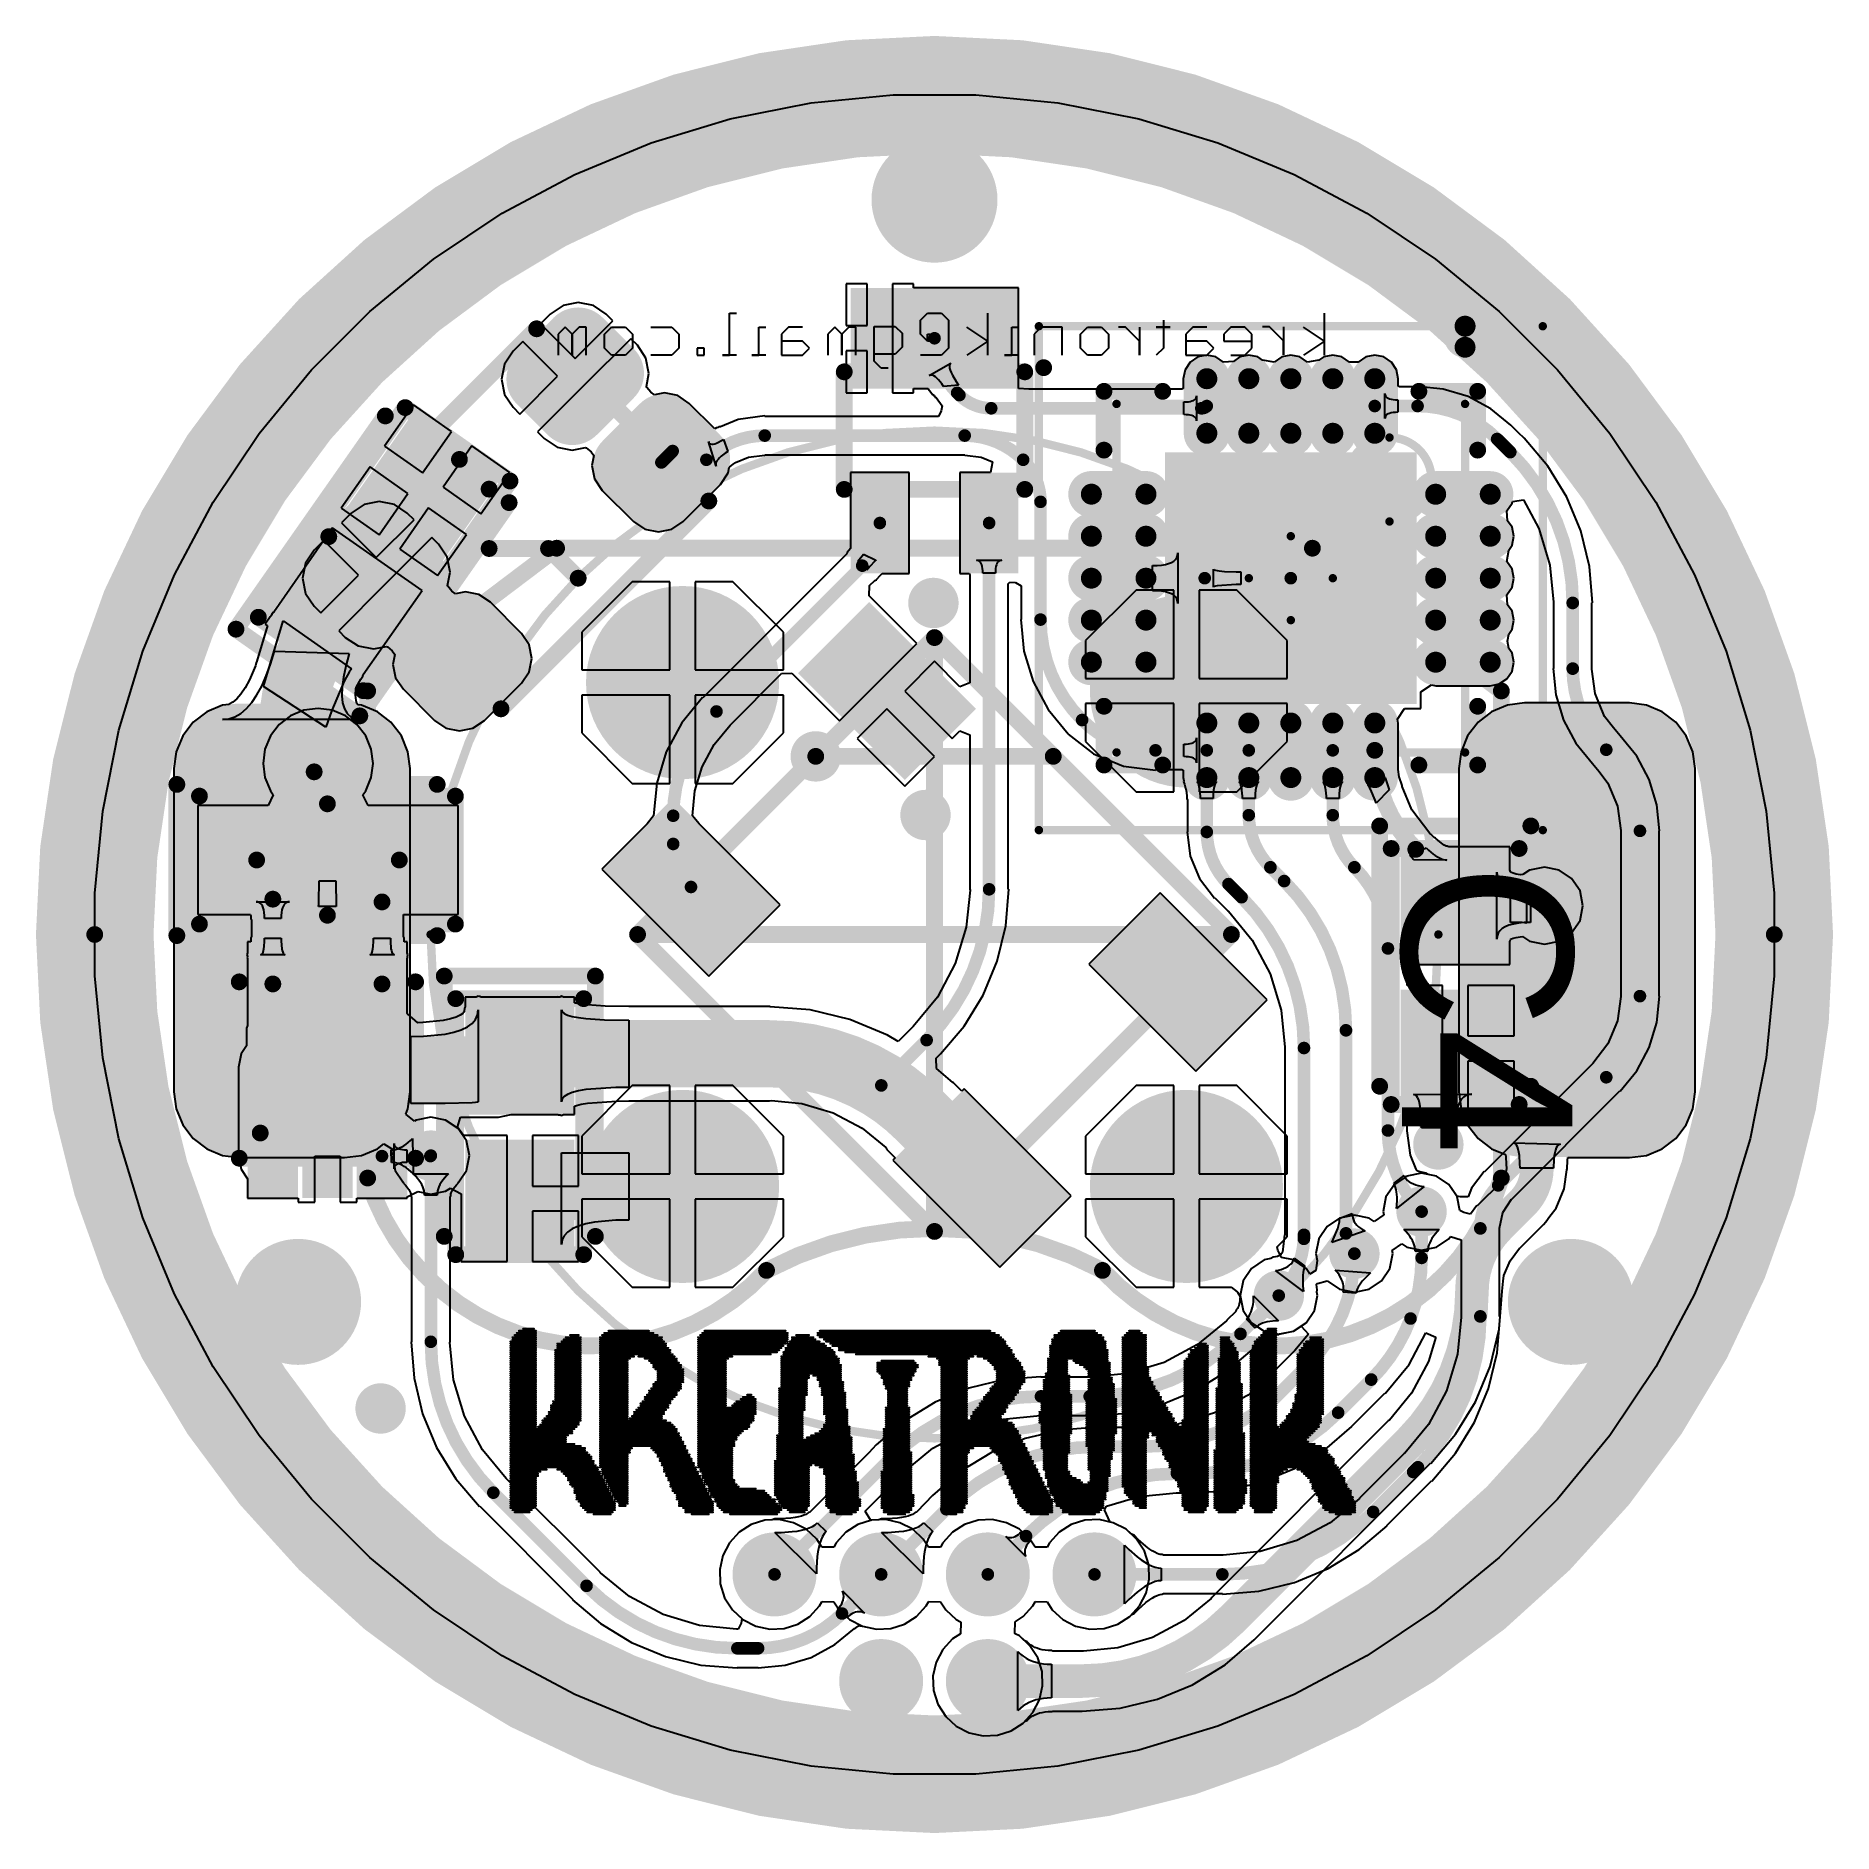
# Model space of a CAD drawing. Header units: millimetres. Extents: x 55.2 to 76.6, y 56.7 to 78.1.
import ezdxf

# ---------------------------------------------------------------- set-up
doc = ezdxf.new("R2010")
doc.units = ezdxf.units.MM
for name, color, linetype in [('BottomLayer', 5, 'Continuous'), ('BottomOverlay', 54, 'Continuous'), ('BottomPaste', 16, 'Continuous'), ('BottomSolder', 6, 'Continuous'), ('Mechanical1', 6, 'Continuous'), ('Mechanical13', 56, 'Continuous'), ('Mechanical15', 56, 'Continuous'), ('MultiLayer', 9, 'Continuous'), ('PadHoleLayer', 156, 'Continuous'), ('TopLayer', 1, 'Continuous'), ('TopOverlay', 2, 'Continuous'), ('TopPaste', 8, 'Continuous'), ('TopSolder', 216, 'Continuous'), ('ViaHoleLayer', 16, 'Continuous')]:
    doc.layers.add(name, color=color, linetype=linetype)

# ---------------------------------------------------------------- blocks, each defined once
blk = doc.blocks.new('TESTPOINT_HOLE_1')
at = {"layer": 'BottomLayer', "const_width": 0.5}
blk.add_lwpolyline([(-0.25, 0, 1), (0.25, 0, 1)], format="xyb", close=True, dxfattribs=at)
at = {"layer": 'MultiLayer', "const_width": 0.5}
blk.add_lwpolyline([(-0.25, 0, 1), (0.25, 0, 1)], format="xyb", close=True, dxfattribs=at)
at = {"layer": 'PadHoleLayer', "const_width": 0.325}
blk.add_lwpolyline([(-0.163, 0, 1), (0.162, 0, 1)], format="xyb", close=True, dxfattribs=at)
at = {"layer": 'TopLayer', "const_width": 0.5}
blk.add_lwpolyline([(-0.25, 0, 1), (0.25, 0, 1)], format="xyb", close=True, dxfattribs=at)
blk = doc.blocks.new('DCK_2')
at = {"layer": 'TopLayer'}
for points in [[(-0.85, 0.65), (-0.45, 0.65), (-0.85, 1.55), (-0.45, 1.55)], [(0.45, 0.65), (0.85, 0.65), (0.45, 1.55), (0.85, 1.55)], [(-0.85, -1.55), (-0.45, -1.55), (-0.85, -0.65), (-0.45, -0.65)], [(-0.2, -1.55), (0.2, -1.55), (-0.2, -0.65), (0.2, -0.65)], [(0.45, -1.55), (0.85, -1.55), (0.45, -0.65), (0.85, -0.65)]]:
    blk.add_solid(points, dxfattribs=at)
at = {"layer": 'TopOverlay', "const_width": 0.2}
for points in [[(-1.075, -0.7), (-1.075, 0.7)], [(1.075, 0.7), (-1.075, 0.7)], [(1.075, -0.7), (1.075, 0.7)], [(1.075, -0.7), (-1.075, -0.7)]]:
    blk.add_lwpolyline(points, dxfattribs=at)
at = {"layer": 'TopOverlay'}
for points, const_width in [([(-1.125, 0.7, 1), (-1.025, 0.7, 1)], 0.1), ([(-1.125, 0.7, 1), (-1.025, 0.7, 1)], 0.1), ([(1.025, 0.7, 1), (1.125, 0.7, 1)], 0.1), ([(1.025, 0.7, 1), (1.125, 0.7, 1)], 0.1), ([(-1.125, -0.7, 1), (-1.025, -0.7, 1)], 0.1), ([(-1.125, -0.7, 1), (-1.025, -0.7, 1)], 0.1), ([(1.025, -0.7, 1), (1.125, -0.7, 1)], 0.1), ([(1.025, -0.7, 1), (1.125, -0.7, 1)], 0.1), ([(-1.25, -0.75, 1), (-1.35, -0.75, 1)], 0.1), ([(-1.375, -0.75, 1), (-1.325, -0.75, 1)], 0.05), ([(-1.275, -0.75, 1), (-1.225, -0.75, 1)], 0.05)]:
    blk.add_lwpolyline(points, format="xyb", close=True, dxfattribs=dict(at, const_width=const_width))
at = {"layer": 'TopPaste'}
for points in [[(-0.85, 0.65), (-0.45, 0.65), (-0.85, 1.55), (-0.45, 1.55)], [(0.45, 0.65), (0.85, 0.65), (0.45, 1.55), (0.85, 1.55)], [(-0.85, -1.55), (-0.45, -1.55), (-0.85, -0.65), (-0.45, -0.65)], [(-0.2, -1.55), (0.2, -1.55), (-0.2, -0.65), (0.2, -0.65)], [(0.45, -1.55), (0.85, -1.55), (0.45, -0.65), (0.85, -0.65)]]:
    blk.add_solid(points, dxfattribs=at)
at = {"layer": 'TopSolder'}
for points in [[(-1, 0.5), (-0.3, 0.5), (-1, 1.7), (-0.3, 1.7)], [(0.3, 0.5), (1, 0.5), (0.3, 1.7), (1, 1.7)], [(-1, -1.7), (-0.3, -1.7), (-1, -0.5), (-0.3, -0.5)], [(-0.35, -1.7), (0.35, -1.7), (-0.35, -0.5), (0.35, -0.5)], [(0.3, -1.7), (1, -1.7), (0.3, -0.5), (1, -0.5)]]:
    blk.add_solid(points, dxfattribs=at)
blk = doc.blocks.new('C1608_0603_3')
at = {"layer": 'Mechanical13', "const_width": 0.2}
for points in [[(-1.524, -0.762), (-1.524, 0.762)], [(-1.524, 0.762), (1.524, 0.762)], [(1.524, -0.762), (1.524, 0.762)], [(-1.524, -0.762), (1.524, -0.762)]]:
    blk.add_lwpolyline(points, dxfattribs=at)
at = {"layer": 'Mechanical13', "const_width": 0.1}
for points in [[(-1.574, 0.762, 1), (-1.474, 0.762, 1)], [(-1.574, 0.762, 1), (-1.474, 0.762, 1)], [(1.474, 0.762, 1), (1.574, 0.762, 1)], [(1.474, 0.762, 1), (1.574, 0.762, 1)], [(-1.574, -0.762, 1), (-1.474, -0.762, 1)], [(-1.574, -0.762, 1), (-1.474, -0.762, 1)], [(1.474, -0.762, 1), (1.574, -0.762, 1)], [(1.474, -0.762, 1), (1.574, -0.762, 1)]]:
    blk.add_lwpolyline(points, format="xyb", close=True, dxfattribs=at)
at = {"layer": 'TopLayer'}
for points in [[(-1.393, -0.499), (-0.293, -0.499), (-1.393, 0.501), (-0.293, 0.501)], [(0.307, -0.499), (1.407, -0.499), (0.307, 0.501), (1.407, 0.501)]]:
    blk.add_solid(points, dxfattribs=at)
at = {"layer": 'TopOverlay', "const_width": 0.2}
for points in [[(-1.793, -0.899), (-1.793, 0.901)], [(1.307, 0.901), (-1.793, 0.901)], [(1.307, -0.899), (-1.793, -0.899)]]:
    blk.add_lwpolyline(points, dxfattribs=at)
at = {"layer": 'TopOverlay', "const_width": 0.1}
for points in [[(-1.843, 0.901, 1), (-1.743, 0.901, 1)], [(-1.843, 0.901, 1), (-1.743, 0.901, 1)], [(1.257, 0.901, 1), (1.357, 0.901, 1)], [(-1.843, -0.899, 1), (-1.743, -0.899, 1)], [(-1.843, -0.899, 1), (-1.743, -0.899, 1)], [(1.257, -0.899, 1), (1.357, -0.899, 1)]]:
    blk.add_lwpolyline(points, format="xyb", close=True, dxfattribs=at)
at = {"layer": 'TopPaste'}
for points in [[(-1.393, -0.499), (-0.293, -0.499), (-1.393, 0.501), (-0.293, 0.501)], [(0.307, -0.499), (1.407, -0.499), (0.307, 0.501), (1.407, 0.501)]]:
    blk.add_solid(points, dxfattribs=at)
at = {"layer": 'TopSolder'}
for points in [[(-1.543, -0.649), (-0.143, -0.649), (-1.543, 0.651), (-0.143, 0.651)], [(0.157, -0.649), (1.557, -0.649), (0.157, 0.651), (1.557, 0.651)]]:
    blk.add_solid(points, dxfattribs=at)
at = {"layer": 'Mechanical13'}
blk.add_text('C4', height=2.032, dxfattribs=at).set_placement((-1.346, -0.635))
blk = doc.blocks.new('LINX_CELL_HOLDER_SMT_1225_B_4')
at = {"layer": 'BottomLayer'}
for points, const_width in [([(-3.5, 3, 1), (-2.5, 3, 1)], 1), ([(2.5, 3, 1), (3.5, 3, 1)], 1), ([(-8.587, 1.875, 1), (-7.963, 1.875, 1)], 0.625), ([(-7.337, 1.875, 1), (-6.713, 1.875, 1)], 0.625), ([(6.713, 1.875, 1), (7.337, 1.875, 1)], 0.625), ([(7.963, 1.875, 1), (8.587, 1.875, 1)], 0.625), ([(-8.587, -1.975, 1), (-7.963, -1.975, 1)], 0.625), ([(-7.337, -1.975, 1), (-6.713, -1.975, 1)], 0.625), ([(6.713, -1.975, 1), (7.337, -1.975, 1)], 0.625), ([(7.963, -1.975, 1), (8.587, -1.975, 1)], 0.625), ([(-3.5, -2.9, 1), (-2.5, -2.9, 1)], 1), ([(2.5, -3, 1), (3.5, -3, 1)], 1)]:
    blk.add_lwpolyline(points, format="xyb", close=True, dxfattribs=dict(at, const_width=const_width))
for points in [[(-7.025, 2.5), (-8.275, 2.5), (-7.025, -2.6), (-8.275, -2.6)], [(7.025, -2.6), (8.275, -2.6), (7.025, 2.5), (8.275, 2.5)], [(-6.4, 1.875), (-8.9, 1.875), (-6.4, -1.975), (-8.9, -1.975)], [(6.4, -1.975), (8.9, -1.975), (6.4, 1.875), (8.9, 1.875)]]:
    blk.add_solid(points, dxfattribs=at)
at = {"layer": 'BottomOverlay'}
for points, const_width in [([(6, 0, 1), (-6, 0, 1)], 0.1), ([(-2.05, 4, 1), (-1.95, 4, 1)], 0.1), ([(-2.05, 4, 1), (-1.95, 4, 1)], 0.1), ([(1.95, 4, 1), (2.05, 4, 1)], 0.1), ([(1.95, 4, 1), (2.05, 4, 1)], 0.1), ([(-6.8, 2.9, 1), (-6.7, 2.9, 1)], 0.1), ([(-6.8, 2.9, 1), (-6.7, 2.9, 1)], 0.1), ([(6.7, 2.9, 1), (6.8, 2.9, 1)], 0.1), ([(6.7, 2.9, 1), (6.8, 2.9, 1)], 0.1), ([(-6.025, 0, 1), (-5.975, 0, 1)], 0.05), ([(5.975, 0, 1), (6.025, 0, 1)], 0.05), ([(-6.8, -2.9, 1), (-6.7, -2.9, 1)], 0.1), ([(-6.8, -2.9, 1), (-6.7, -2.9, 1)], 0.1), ([(6.7, -2.9, 1), (6.8, -2.9, 1)], 0.1), ([(6.7, -2.9, 1), (6.8, -2.9, 1)], 0.1), ([(-4.55, -4.6, 1), (-4.45, -4.6, 1)], 0.1), ([(-4.55, -4.6, 1), (-4.45, -4.6, 1)], 0.1), ([(4.45, -4.6, 1), (4.55, -4.6, 1)], 0.1), ([(4.45, -4.6, 1), (4.55, -4.6, 1)], 0.1)]:
    blk.add_lwpolyline(points, format="xyb", close=True, dxfattribs=dict(at, const_width=const_width))
at = {"layer": 'BottomOverlay', "const_width": 0.2}
for points in [[(-6.75, 2.9, -0.580324), (-2, 4)], [(2, 4, -0.580324), (6.75, 2.9)], [(2, 4, -0.249999), (-2, 4)]]:
    blk.add_lwpolyline(points, format="xyb", dxfattribs=at)
for points in [[(-6.75, 2.9), (-6.75, -2.9)], [(6.75, 2.9), (6.75, -2.9)], [(-4.5, -4.6), (-6.75, -2.9)], [(6.75, -2.9), (4.5, -4.6)], [(4.5, -4.6), (-4.5, -4.6)]]:
    blk.add_lwpolyline(points, dxfattribs=at)
at = {"layer": 'BottomPaste'}
for points, const_width in [([(-3.5, 3, 1), (-2.5, 3, 1)], 1), ([(2.5, 3, 1), (3.5, 3, 1)], 1), ([(-8.587, 1.875, 1), (-7.963, 1.875, 1)], 0.625), ([(-7.337, 1.875, 1), (-6.713, 1.875, 1)], 0.625), ([(6.713, 1.875, 1), (7.337, 1.875, 1)], 0.625), ([(7.963, 1.875, 1), (8.587, 1.875, 1)], 0.625), ([(-8.587, -1.975, 1), (-7.963, -1.975, 1)], 0.625), ([(-7.337, -1.975, 1), (-6.713, -1.975, 1)], 0.625), ([(6.713, -1.975, 1), (7.337, -1.975, 1)], 0.625), ([(7.963, -1.975, 1), (8.587, -1.975, 1)], 0.625), ([(-3.5, -2.9, 1), (-2.5, -2.9, 1)], 1), ([(2.5, -3, 1), (3.5, -3, 1)], 1)]:
    blk.add_lwpolyline(points, format="xyb", close=True, dxfattribs=dict(at, const_width=const_width))
for points in [[(-7.025, 2.5), (-8.275, 2.5), (-7.025, -2.6), (-8.275, -2.6)], [(7.025, -2.6), (8.275, -2.6), (7.025, 2.5), (8.275, 2.5)], [(-6.4, 1.875), (-8.9, 1.875), (-6.4, -1.975), (-8.9, -1.975)], [(6.4, -1.975), (8.9, -1.975), (6.4, 1.875), (8.9, 1.875)]]:
    blk.add_solid(points, dxfattribs=at)
at = {"layer": 'BottomSolder'}
for points, const_width in [([(-3.575, 3, 1), (-2.425, 3, 1)], 1.15), ([(2.425, 3, 1), (3.575, 3, 1)], 1.15), ([(-8.662, 1.875, 1), (-7.888, 1.875, 1)], 0.775), ([(-7.412, 1.875, 1), (-6.638, 1.875, 1)], 0.775), ([(6.638, 1.875, 1), (7.412, 1.875, 1)], 0.775), ([(7.888, 1.875, 1), (8.662, 1.875, 1)], 0.775), ([(-8.662, -1.975, 1), (-7.888, -1.975, 1)], 0.775), ([(-7.412, -1.975, 1), (-6.638, -1.975, 1)], 0.775), ([(6.638, -1.975, 1), (7.412, -1.975, 1)], 0.775), ([(7.888, -1.975, 1), (8.662, -1.975, 1)], 0.775), ([(-3.575, -2.9, 1), (-2.425, -2.9, 1)], 1.15), ([(2.425, -3, 1), (3.575, -3, 1)], 1.15)]:
    blk.add_lwpolyline(points, format="xyb", close=True, dxfattribs=dict(at, const_width=const_width))
for points in [[(-7.025, 2.65), (-8.275, 2.65), (-7.025, -2.75), (-8.275, -2.75)], [(7.025, -2.75), (8.275, -2.75), (7.025, 2.65), (8.275, 2.65)], [(-6.25, 1.875), (-9.05, 1.875), (-6.25, -1.975), (-9.05, -1.975)], [(6.25, -1.975), (9.05, -1.975), (6.25, 1.875), (9.05, 1.875)]]:
    blk.add_solid(points, dxfattribs=at)
blk = doc.blocks.new('TESTPOINT_HOLE_5')
at = {"layer": 'BottomLayer', "const_width": 0.5}
blk.add_lwpolyline([(-0.25, 0, 1), (0.25, 0, 1)], format="xyb", close=True, dxfattribs=at)
at = {"layer": 'MultiLayer', "const_width": 0.5}
blk.add_lwpolyline([(-0.25, 0, 1), (0.25, 0, 1)], format="xyb", close=True, dxfattribs=at)
at = {"layer": 'PadHoleLayer', "const_width": 0.325}
blk.add_lwpolyline([(-0.162, 0, 1), (0.162, 0, 1)], format="xyb", close=True, dxfattribs=at)
at = {"layer": 'TopLayer', "const_width": 0.5}
blk.add_lwpolyline([(-0.25, 0, 1), (0.25, 0, 1)], format="xyb", close=True, dxfattribs=at)
blk = doc.blocks.new('TESTPOINT_HOLE_6')
at = {"layer": 'BottomLayer', "const_width": 0.5}
blk.add_lwpolyline([(-0.25, 0, 1), (0.25, 0, 1)], format="xyb", close=True, dxfattribs=at)
at = {"layer": 'MultiLayer', "const_width": 0.5}
blk.add_lwpolyline([(-0.25, 0, 1), (0.25, 0, 1)], format="xyb", close=True, dxfattribs=at)
at = {"layer": 'PadHoleLayer', "const_width": 0.325}
blk.add_lwpolyline([(-0.162, 0, 1), (0.163, 0, 1)], format="xyb", close=True, dxfattribs=at)
at = {"layer": 'TopLayer', "const_width": 0.5}
blk.add_lwpolyline([(-0.25, 0, 1), (0.25, 0, 1)], format="xyb", close=True, dxfattribs=at)
blk = doc.blocks.new('TESTPOINT_HOLE_7')
at = {"layer": 'BottomLayer', "const_width": 0.5}
blk.add_lwpolyline([(-0.25, 0, 1), (0.25, 0, 1)], format="xyb", close=True, dxfattribs=at)
at = {"layer": 'MultiLayer', "const_width": 0.5}
blk.add_lwpolyline([(-0.25, 0, 1), (0.25, 0, 1)], format="xyb", close=True, dxfattribs=at)
at = {"layer": 'PadHoleLayer', "const_width": 0.325}
blk.add_lwpolyline([(-0.162, 0, 1), (0.162, 0, 1)], format="xyb", close=True, dxfattribs=at)
at = {"layer": 'TopLayer', "const_width": 0.5}
blk.add_lwpolyline([(-0.25, 0, 1), (0.25, 0, 1)], format="xyb", close=True, dxfattribs=at)
blk = doc.blocks.new('TESTPOINT_HOLE_8')
at = {"layer": 'BottomLayer', "const_width": 0.5}
blk.add_lwpolyline([(-0.25, 0, 1), (0.25, 0, 1)], format="xyb", close=True, dxfattribs=at)
at = {"layer": 'MultiLayer', "const_width": 0.5}
blk.add_lwpolyline([(-0.25, 0, 1), (0.25, 0, 1)], format="xyb", close=True, dxfattribs=at)
at = {"layer": 'PadHoleLayer', "const_width": 0.325}
blk.add_lwpolyline([(-0.162, 0, 1), (0.162, 0, 1)], format="xyb", close=True, dxfattribs=at)
at = {"layer": 'TopLayer', "const_width": 0.5}
blk.add_lwpolyline([(-0.25, 0, 1), (0.25, 0, 1)], format="xyb", close=True, dxfattribs=at)
blk = doc.blocks.new('TESTPOINT_HOLE_9')
at = {"layer": 'BottomLayer', "const_width": 0.5}
blk.add_lwpolyline([(-0.25, 0, 1), (0.25, 0, 1)], format="xyb", close=True, dxfattribs=at)
at = {"layer": 'MultiLayer', "const_width": 0.5}
blk.add_lwpolyline([(-0.25, 0, 1), (0.25, 0, 1)], format="xyb", close=True, dxfattribs=at)
at = {"layer": 'PadHoleLayer', "const_width": 0.325}
blk.add_lwpolyline([(-0.162, 0, 1), (0.162, 0, 1)], format="xyb", close=True, dxfattribs=at)
at = {"layer": 'TopLayer', "const_width": 0.5}
blk.add_lwpolyline([(-0.25, 0, 1), (0.25, 0, 1)], format="xyb", close=True, dxfattribs=at)
blk = doc.blocks.new('WS2812B_10')
at = {"layer": 'TopLayer'}
for points in [[(-3.2, 1.2), (-1.7, 1.2), (-3.2, 2.1), (-1.7, 2.1)], [(1.7, 1.2), (3.2, 1.2), (1.7, 2.1), (3.2, 2.1)], [(-3.2, -2.1), (-1.7, -2.1), (-3.2, -1.2), (-1.7, -1.2)], [(1.7, -2.1), (3.2, -2.1), (1.7, -1.2), (3.2, -1.2)]]:
    blk.add_solid(points, dxfattribs=at)
at = {"layer": 'TopOverlay', "const_width": 0.2}
for points in [[(2.5, 2.5), (-2.5, 2.5)], [(-2.5, 2.5), (-2.5, -2.5)], [(2.5, 2.5), (2.5, -2.5)], [(2.5, -0.5), (0.5, -2.5)], [(2.5, -2.5), (-2.5, -2.5)]]:
    blk.add_lwpolyline(points, dxfattribs=at)
at = {"layer": 'TopOverlay', "const_width": 0.1}
for points in [[(-2.55, 2.5, 1), (-2.45, 2.5, 1)], [(-2.55, 2.5, 1), (-2.45, 2.5, 1)], [(2.45, 2.5, 1), (2.55, 2.5, 1)], [(2.45, 2.5, 1), (2.55, 2.5, 1)], [(2.45, -0.5, 1), (2.55, -0.5, 1)], [(-2.55, -2.5, 1), (-2.45, -2.5, 1)], [(-2.55, -2.5, 1), (-2.45, -2.5, 1)], [(0.45, -2.5, 1), (0.55, -2.5, 1)], [(2.45, -2.5, 1), (2.55, -2.5, 1)], [(2.45, -2.5, 1), (2.55, -2.5, 1)]]:
    blk.add_lwpolyline(points, format="xyb", close=True, dxfattribs=at)
at = {"layer": 'TopPaste'}
for points in [[(-3.2, 1.2), (-1.7, 1.2), (-3.2, 2.1), (-1.7, 2.1)], [(1.7, 1.2), (3.2, 1.2), (1.7, 2.1), (3.2, 2.1)], [(-3.2, -2.1), (-1.7, -2.1), (-3.2, -1.2), (-1.7, -1.2)], [(1.7, -2.1), (3.2, -2.1), (1.7, -1.2), (3.2, -1.2)]]:
    blk.add_solid(points, dxfattribs=at)
at = {"layer": 'TopSolder'}
for points in [[(-3.35, 1.05), (-1.55, 1.05), (-3.35, 2.25), (-1.55, 2.25)], [(1.55, 1.05), (3.35, 1.05), (1.55, 2.25), (3.35, 2.25)], [(-3.35, -2.25), (-1.55, -2.25), (-3.35, -1.05), (-1.55, -1.05)], [(1.55, -2.25), (3.35, -2.25), (1.55, -1.05), (3.35, -1.05)]]:
    blk.add_solid(points, dxfattribs=at)
blk = doc.blocks.new('C1608_0603_11')
at = {"layer": 'Mechanical13', "const_width": 0.2}
for points in [[(1.524, 0.762), (-1.524, 0.762)], [(-1.524, -0.762), (-1.524, 0.762)], [(1.524, -0.762), (1.524, 0.762)], [(-1.524, -0.762), (1.524, -0.762)]]:
    blk.add_lwpolyline(points, dxfattribs=at)
at = {"layer": 'Mechanical13', "const_width": 0.1}
for points in [[(-1.574, 0.762, 1), (-1.474, 0.762, 1)], [(-1.574, 0.762, 1), (-1.474, 0.762, 1)], [(1.474, 0.762, 1), (1.574, 0.762, 1)], [(1.474, 0.762, 1), (1.574, 0.762, 1)], [(-1.574, -0.762, 1), (-1.474, -0.762, 1)], [(-1.574, -0.762, 1), (-1.474, -0.762, 1)], [(1.474, -0.762, 1), (1.574, -0.762, 1)], [(1.474, -0.762, 1), (1.574, -0.762, 1)]]:
    blk.add_lwpolyline(points, format="xyb", close=True, dxfattribs=at)
at = {"layer": 'TopLayer'}
for points in [[(-1.393, -0.499), (-0.293, -0.499), (-1.393, 0.501), (-0.293, 0.501)], [(0.307, -0.499), (1.407, -0.499), (0.307, 0.501), (1.407, 0.501)]]:
    blk.add_solid(points, dxfattribs=at)
at = {"layer": 'TopOverlay', "const_width": 0.2}
for points in [[(1.307, 0.901), (-1.793, 0.901)], [(-1.793, -0.899), (-1.793, 0.901)], [(1.307, -0.899), (-1.793, -0.899)]]:
    blk.add_lwpolyline(points, dxfattribs=at)
at = {"layer": 'TopOverlay', "const_width": 0.1}
for points in [[(-1.843, 0.901, 1), (-1.743, 0.901, 1)], [(-1.843, 0.901, 1), (-1.743, 0.901, 1)], [(1.257, 0.901, 1), (1.357, 0.901, 1)], [(-1.843, -0.899, 1), (-1.743, -0.899, 1)], [(-1.843, -0.899, 1), (-1.743, -0.899, 1)], [(1.257, -0.899, 1), (1.357, -0.899, 1)]]:
    blk.add_lwpolyline(points, format="xyb", close=True, dxfattribs=at)
at = {"layer": 'TopPaste'}
for points in [[(-1.393, -0.499), (-0.293, -0.499), (-1.393, 0.501), (-0.293, 0.501)], [(0.307, -0.499), (1.407, -0.499), (0.307, 0.501), (1.407, 0.501)]]:
    blk.add_solid(points, dxfattribs=at)
at = {"layer": 'TopSolder'}
for points in [[(-1.543, -0.649), (-0.143, -0.649), (-1.543, 0.651), (-0.143, 0.651)], [(0.157, -0.649), (1.557, -0.649), (0.157, 0.651), (1.557, 0.651)]]:
    blk.add_solid(points, dxfattribs=at)
blk = doc.blocks.new('C1608_0603_B_12')
at = {"layer": 'BottomLayer'}
for points in [[(-1.393, -0.501), (-0.293, -0.501), (-1.393, 0.499), (-0.293, 0.499)], [(0.307, -0.501), (1.407, -0.501), (0.307, 0.499), (1.407, 0.499)]]:
    blk.add_solid(points, dxfattribs=at)
at = {"layer": 'BottomOverlay', "const_width": 0.2}
for points in [[(-1.793, 0.899), (1.307, 0.899)], [(-1.793, 0.899), (-1.793, -0.901)], [(-1.793, -0.901), (1.307, -0.901)]]:
    blk.add_lwpolyline(points, dxfattribs=at)
at = {"layer": 'BottomOverlay', "const_width": 0.1}
for points in [[(-1.843, 0.899, 1), (-1.743, 0.899, 1)], [(-1.843, 0.899, 1), (-1.743, 0.899, 1)], [(1.257, 0.899, 1), (1.357, 0.899, 1)], [(-1.843, -0.901, 1), (-1.743, -0.901, 1)], [(-1.843, -0.901, 1), (-1.743, -0.901, 1)], [(1.257, -0.901, 1), (1.357, -0.901, 1)]]:
    blk.add_lwpolyline(points, format="xyb", close=True, dxfattribs=at)
at = {"layer": 'BottomPaste'}
for points in [[(-1.393, -0.501), (-0.293, -0.501), (-1.393, 0.499), (-0.293, 0.499)], [(0.307, -0.501), (1.407, -0.501), (0.307, 0.499), (1.407, 0.499)]]:
    blk.add_solid(points, dxfattribs=at)
at = {"layer": 'BottomSolder'}
for points in [[(-1.543, -0.651), (-0.143, -0.651), (-1.543, 0.649), (-0.143, 0.649)], [(0.157, -0.651), (1.557, -0.651), (0.157, 0.649), (1.557, 0.649)]]:
    blk.add_solid(points, dxfattribs=at)
at = {"layer": 'Mechanical13', "const_width": 0.2}
for points in [[(-1.524, 0.762), (-1.524, -0.762)], [(-1.524, 0.762), (1.524, 0.762)], [(1.524, 0.762), (1.524, -0.762)], [(-1.524, -0.762), (1.524, -0.762)]]:
    blk.add_lwpolyline(points, dxfattribs=at)
at = {"layer": 'Mechanical13', "const_width": 0.1}
for points in [[(-1.574, 0.762, 1), (-1.474, 0.762, 1)], [(-1.574, 0.762, 1), (-1.474, 0.762, 1)], [(1.474, 0.762, 1), (1.574, 0.762, 1)], [(1.474, 0.762, 1), (1.574, 0.762, 1)], [(-1.574, -0.762, 1), (-1.474, -0.762, 1)], [(-1.574, -0.762, 1), (-1.474, -0.762, 1)], [(1.474, -0.762, 1), (1.574, -0.762, 1)], [(1.474, -0.762, 1), (1.574, -0.762, 1)]]:
    blk.add_lwpolyline(points, format="xyb", close=True, dxfattribs=at)
blk = doc.blocks.new('C1608_0603_13')
at = {"layer": 'Mechanical13', "const_width": 0.2}
for points in [[(-1.524, 0.762), (1.524, 0.762)], [(-1.524, 0.762), (-1.524, -0.762)], [(1.524, 0.762), (1.524, -0.762)], [(-1.524, -0.762), (1.524, -0.762)]]:
    blk.add_lwpolyline(points, dxfattribs=at)
at = {"layer": 'Mechanical13', "const_width": 0.1}
for points in [[(-1.574, 0.762, 1), (-1.474, 0.762, 1)], [(-1.574, 0.762, 1), (-1.474, 0.762, 1)], [(1.474, 0.762, 1), (1.574, 0.762, 1)], [(1.474, 0.762, 1), (1.574, 0.762, 1)], [(-1.574, -0.762, 1), (-1.474, -0.762, 1)], [(-1.574, -0.762, 1), (-1.474, -0.762, 1)], [(1.474, -0.762, 1), (1.574, -0.762, 1)], [(1.474, -0.762, 1), (1.574, -0.762, 1)]]:
    blk.add_lwpolyline(points, format="xyb", close=True, dxfattribs=at)
at = {"layer": 'TopLayer'}
for points in [[(-1.393, -0.499), (-0.293, -0.499), (-1.393, 0.501), (-0.293, 0.501)], [(0.307, -0.499), (1.407, -0.499), (0.307, 0.501), (1.407, 0.501)]]:
    blk.add_solid(points, dxfattribs=at)
at = {"layer": 'TopOverlay', "const_width": 0.2}
for points in [[(-1.793, 0.901), (1.307, 0.901)], [(-1.793, -0.899), (-1.793, 0.901)], [(-1.793, -0.899), (1.307, -0.899)]]:
    blk.add_lwpolyline(points, dxfattribs=at)
at = {"layer": 'TopOverlay', "const_width": 0.1}
for points in [[(-1.843, 0.901, 1), (-1.743, 0.901, 1)], [(-1.843, 0.901, 1), (-1.743, 0.901, 1)], [(1.257, 0.901, 1), (1.357, 0.901, 1)], [(-1.843, -0.899, 1), (-1.743, -0.899, 1)], [(-1.843, -0.899, 1), (-1.743, -0.899, 1)], [(1.257, -0.899, 1), (1.357, -0.899, 1)]]:
    blk.add_lwpolyline(points, format="xyb", close=True, dxfattribs=at)
at = {"layer": 'TopPaste'}
for points in [[(-1.393, -0.499), (-0.293, -0.499), (-1.393, 0.501), (-0.293, 0.501)], [(0.307, -0.499), (1.407, -0.499), (0.307, 0.501), (1.407, 0.501)]]:
    blk.add_solid(points, dxfattribs=at)
at = {"layer": 'TopSolder'}
for points in [[(-1.543, -0.649), (-0.143, -0.649), (-1.543, 0.651), (-0.143, 0.651)], [(0.157, -0.649), (1.557, -0.649), (0.157, 0.651), (1.557, 0.651)]]:
    blk.add_solid(points, dxfattribs=at)
blk = doc.blocks.new('DRV_14')
at = {"layer": 'TopLayer'}
for points in [[(-0.8, 0.675), (-0.5, 0.675), (-0.8, 1.375), (-0.5, 1.375)], [(-0.15, 0.675), (0.15, 0.675), (-0.15, 1.375), (0.15, 1.375)], [(0.5, 0.675), (0.8, 0.675), (0.5, 1.375), (0.8, 1.375)], [(-0.8, -0.5), (0.8, -0.5), (-0.8, 0.5), (0.8, 0.5)], [(-0.8, -1.375), (-0.5, -1.375), (-0.8, -0.675), (-0.5, -0.675)], [(-0.15, -1.375), (0.15, -1.375), (-0.15, -0.675), (0.15, -0.675)], [(0.5, -1.375), (0.8, -1.375), (0.5, -0.675), (0.8, -0.675)]]:
    blk.add_solid(points, dxfattribs=at)
at = {"layer": 'TopOverlay', "const_width": 0.2}
for points in [[(-1.05, 1.05), (1.05, 1.05)], [(-1.05, -1.05), (-1.05, 1.05)], [(1.05, -1.05), (1.05, 1.05)], [(-1.05, -1.05), (1.05, -1.05)]]:
    blk.add_lwpolyline(points, dxfattribs=at)
at = {"layer": 'TopOverlay'}
for points, const_width in [([(-1.1, 1.05, 1), (-1, 1.05, 1)], 0.1), ([(-1.1, 1.05, 1), (-1, 1.05, 1)], 0.1), ([(1, 1.05, 1), (1.1, 1.05, 1)], 0.1), ([(1, 1.05, 1), (1.1, 1.05, 1)], 0.1), ([(-0.75, -0.75, 1), (-0.85, -0.75, 1)], 0.1), ([(-0.875, -0.75, 1), (-0.825, -0.75, 1)], 0.05), ([(-0.775, -0.75, 1), (-0.725, -0.75, 1)], 0.05), ([(-1.1, -1.05, 1), (-1, -1.05, 1)], 0.1), ([(-1.1, -1.05, 1), (-1, -1.05, 1)], 0.1), ([(1, -1.05, 1), (1.1, -1.05, 1)], 0.1), ([(1, -1.05, 1), (1.1, -1.05, 1)], 0.1)]:
    blk.add_lwpolyline(points, format="xyb", close=True, dxfattribs=dict(at, const_width=const_width))
at = {"layer": 'TopPaste'}
for points in [[(-0.8, 0.675), (-0.5, 0.675), (-0.8, 1.375), (-0.5, 1.375)], [(-0.15, 0.675), (0.15, 0.675), (-0.15, 1.375), (0.15, 1.375)], [(0.5, 0.675), (0.8, 0.675), (0.5, 1.375), (0.8, 1.375)], [(-0.8, -1.375), (-0.5, -1.375), (-0.8, -0.675), (-0.5, -0.675)], [(-0.15, -1.375), (0.15, -1.375), (-0.15, -0.675), (0.15, -0.675)], [(0.5, -1.375), (0.8, -1.375), (0.5, -0.675), (0.8, -0.675)]]:
    blk.add_solid(points, dxfattribs=at)
at = {"layer": 'TopSolder'}
for points in [[(-0.95, 0.525), (-0.35, 0.525), (-0.95, 1.525), (-0.35, 1.525)], [(-0.3, 0.525), (0.3, 0.525), (-0.3, 1.525), (0.3, 1.525)], [(0.35, 0.525), (0.95, 0.525), (0.35, 1.525), (0.95, 1.525)], [(-0.95, -1.525), (-0.35, -1.525), (-0.95, -0.525), (-0.35, -0.525)], [(-0.3, -1.525), (0.3, -1.525), (-0.3, -0.525), (0.3, -0.525)], [(0.35, -1.525), (0.95, -1.525), (0.35, -0.525), (0.95, -0.525)]]:
    blk.add_solid(points, dxfattribs=at)
blk = doc.blocks.new('EVPAA_02K_15')
at = {"layer": 'TopLayer', "const_width": 0.262}
for points in [[(-2.119, 0.988, 1), (-1.856, 0.988, 1)], [(-1.494, 0.988, 1), (-1.231, 0.988, 1)], [(1.231, 0.988, 1), (1.494, 0.988, 1)], [(1.856, 0.988, 1), (2.119, 0.988, 1)], [(-2.119, 0.463, 1), (-1.856, 0.463, 1)], [(-1.494, 0.463, 1), (-1.231, 0.463, 1)], [(1.231, 0.463, 1), (1.494, 0.463, 1)], [(1.856, 0.463, 1), (2.119, 0.463, 1)], [(-2.119, -0.463, 1), (-1.856, -0.463, 1)], [(-1.494, -0.463, 1), (-1.231, -0.463, 1)], [(1.231, -0.463, 1), (1.494, -0.463, 1)], [(1.856, -0.463, 1), (2.119, -0.463, 1)], [(-2.119, -0.988, 1), (-1.856, -0.988, 1)], [(-1.494, -0.988, 1), (-1.231, -0.988, 1)], [(1.231, -0.988, 1), (1.494, -0.988, 1)], [(1.856, -0.988, 1), (2.119, -0.988, 1)]]:
    blk.add_lwpolyline(points, format="xyb", close=True, dxfattribs=at)
at = {"layer": 'TopLayer'}
for points in [[(-1.987, 0.2), (-1.362, 0.2), (-1.987, 1.25), (-1.362, 1.25)], [(1.988, 1.25), (1.362, 1.25), (1.988, 0.2), (1.362, 0.2)], [(-2.25, 0.463), (-1.1, 0.463), (-2.25, 0.988), (-1.1, 0.988)], [(2.25, 0.988), (1.1, 0.988), (2.25, 0.463), (1.1, 0.463)], [(-1.988, -1.25), (-1.363, -1.25), (-1.988, -0.2), (-1.363, -0.2)], [(1.988, -0.2), (1.362, -0.2), (1.988, -1.25), (1.362, -1.25)], [(-2.25, -0.988), (-1.1, -0.988), (-2.25, -0.463), (-1.1, -0.463)], [(2.25, -0.463), (1.1, -0.463), (2.25, -0.988), (1.1, -0.988)]]:
    blk.add_solid(points, dxfattribs=at)
at = {"layer": 'TopOverlay', "const_width": 0.2}
for points in [[(-1.75, 1.45), (1.75, 1.45)], [(-1.75, 1.45), (-1.75, -1.45)], [(1.75, 1.45), (1.75, -1.45)], [(0, 1), (0, 0.5)], [(-0.5, 0), (0, -0.5)], [(0, -0.5), (0, -1)], [(-1.75, -1.45), (1.75, -1.45)]]:
    blk.add_lwpolyline(points, dxfattribs=at)
at = {"layer": 'TopOverlay', "const_width": 0.1}
for points in [[(-1.8, 1.45, 1), (-1.7, 1.45, 1)], [(-1.8, 1.45, 1), (-1.7, 1.45, 1)], [(1.7, 1.45, 1), (1.8, 1.45, 1)], [(1.7, 1.45, 1), (1.8, 1.45, 1)], [(-0.05, 1, 1), (0.05, 1, 1)], [(-0.05, 0.5, 1), (0.05, 0.5, 1)], [(-0.55, 0, 1), (-0.45, 0, 1)], [(-0.05, -0.5, 1), (0.05, -0.5, 1)], [(-0.05, -0.5, 1), (0.05, -0.5, 1)], [(-0.05, -1, 1), (0.05, -1, 1)], [(-1.8, -1.45, 1), (-1.7, -1.45, 1)], [(-1.8, -1.45, 1), (-1.7, -1.45, 1)], [(1.7, -1.45, 1), (1.8, -1.45, 1)], [(1.7, -1.45, 1), (1.8, -1.45, 1)]]:
    blk.add_lwpolyline(points, format="xyb", close=True, dxfattribs=at)
at = {"layer": 'TopPaste', "const_width": 0.262}
for points in [[(-2.119, 0.988, 1), (-1.856, 0.988, 1)], [(-1.494, 0.988, 1), (-1.231, 0.988, 1)], [(1.231, 0.988, 1), (1.494, 0.988, 1)], [(1.856, 0.988, 1), (2.119, 0.988, 1)], [(-2.119, 0.463, 1), (-1.856, 0.463, 1)], [(-1.494, 0.463, 1), (-1.231, 0.463, 1)], [(1.231, 0.463, 1), (1.494, 0.463, 1)], [(1.856, 0.463, 1), (2.119, 0.463, 1)], [(-2.119, -0.463, 1), (-1.856, -0.463, 1)], [(-1.494, -0.463, 1), (-1.231, -0.463, 1)], [(1.231, -0.463, 1), (1.494, -0.463, 1)], [(1.856, -0.463, 1), (2.119, -0.463, 1)], [(-2.119, -0.988, 1), (-1.856, -0.988, 1)], [(-1.494, -0.988, 1), (-1.231, -0.988, 1)], [(1.231, -0.988, 1), (1.494, -0.988, 1)], [(1.856, -0.988, 1), (2.119, -0.988, 1)]]:
    blk.add_lwpolyline(points, format="xyb", close=True, dxfattribs=at)
at = {"layer": 'TopPaste'}
for points in [[(-1.987, 0.2), (-1.362, 0.2), (-1.987, 1.25), (-1.362, 1.25)], [(1.988, 1.25), (1.362, 1.25), (1.988, 0.2), (1.362, 0.2)], [(-2.25, 0.463), (-1.1, 0.463), (-2.25, 0.988), (-1.1, 0.988)], [(2.25, 0.988), (1.1, 0.988), (2.25, 0.463), (1.1, 0.463)], [(-1.988, -1.25), (-1.363, -1.25), (-1.988, -0.2), (-1.363, -0.2)], [(1.988, -0.2), (1.362, -0.2), (1.988, -1.25), (1.362, -1.25)], [(-2.25, -0.988), (-1.1, -0.988), (-2.25, -0.463), (-1.1, -0.463)], [(2.25, -0.463), (1.1, -0.463), (2.25, -0.988), (1.1, -0.988)]]:
    blk.add_solid(points, dxfattribs=at)
at = {"layer": 'TopSolder', "const_width": 0.412}
for points in [[(-2.194, 0.988, 1), (-1.781, 0.988, 1)], [(-1.569, 0.988, 1), (-1.156, 0.988, 1)], [(1.156, 0.988, 1), (1.569, 0.988, 1)], [(1.781, 0.988, 1), (2.194, 0.988, 1)], [(-2.194, 0.463, 1), (-1.781, 0.463, 1)], [(-1.569, 0.463, 1), (-1.156, 0.463, 1)], [(1.156, 0.463, 1), (1.569, 0.463, 1)], [(1.781, 0.463, 1), (2.194, 0.463, 1)], [(-2.194, -0.463, 1), (-1.781, -0.463, 1)], [(-1.569, -0.463, 1), (-1.156, -0.463, 1)], [(1.156, -0.463, 1), (1.569, -0.463, 1)], [(1.781, -0.463, 1), (2.194, -0.463, 1)], [(-2.194, -0.988, 1), (-1.781, -0.988, 1)], [(-1.569, -0.988, 1), (-1.156, -0.988, 1)], [(1.156, -0.988, 1), (1.569, -0.988, 1)], [(1.781, -0.988, 1), (2.194, -0.988, 1)]]:
    blk.add_lwpolyline(points, format="xyb", close=True, dxfattribs=at)
at = {"layer": 'TopSolder'}
for points in [[(-1.987, 0.05), (-1.362, 0.05), (-1.987, 1.4), (-1.362, 1.4)], [(1.988, 1.4), (1.362, 1.4), (1.988, 0.05), (1.362, 0.05)], [(-2.4, 0.463), (-0.95, 0.463), (-2.4, 0.988), (-0.95, 0.988)], [(2.4, 0.988), (0.95, 0.988), (2.4, 0.463), (0.95, 0.463)], [(-1.988, -1.4), (-1.363, -1.4), (-1.988, -0.05), (-1.363, -0.05)], [(1.988, -0.05), (1.362, -0.05), (1.988, -1.4), (1.362, -1.4)], [(-2.4, -0.988), (-0.95, -0.988), (-2.4, -0.463), (-0.95, -0.463)], [(2.4, -0.463), (0.95, -0.463), (2.4, -0.988), (0.95, -0.988)]]:
    blk.add_solid(points, dxfattribs=at)
blk = doc.blocks.new('20M1_M_16')
at = {"layer": 'Mechanical13', "const_width": 0.1}
for points in [[(-2.075, -2.075), (-2.075, 2.075)], [(2.075, 2.075), (-2.075, 2.075)], [(2.075, -2.075), (2.075, 2.075)], [(2.075, -2.075), (-2.075, -2.075)]]:
    blk.add_lwpolyline(points, dxfattribs=at)
at = {"layer": 'Mechanical13'}
for points, const_width in [([(-2.1, 2.075, 1), (-2.05, 2.075, 1)], 0.05), ([(-2.1, 2.075, 1), (-2.05, 2.075, 1)], 0.05), ([(2.05, 2.075, 1), (2.1, 2.075, 1)], 0.05), ([(2.05, 2.075, 1), (2.1, 2.075, 1)], 0.05), ([(-0.675, 1.175, 1), (-1.675, 1.175, 1)], 0.1), ([(-1.7, 1.175, 1), (-1.65, 1.175, 1)], 0.05), ([(-0.7, 1.175, 1), (-0.65, 1.175, 1)], 0.05), ([(-2.1, -2.075, 1), (-2.05, -2.075, 1)], 0.05), ([(-2.1, -2.075, 1), (-2.05, -2.075, 1)], 0.05), ([(2.05, -2.075, 1), (2.1, -2.075, 1)], 0.05), ([(2.05, -2.075, 1), (2.1, -2.075, 1)], 0.05)]:
    blk.add_lwpolyline(points, format="xyb", close=True, dxfattribs=dict(at, const_width=const_width))
at = {"layer": 'Mechanical15', "const_width": 0.1}
for points in [[(-3, -3), (-3, 3)], [(3, 3), (-3, 3)], [(3, -3), (3, 3)], [(0, -0.5), (0, 0.5)], [(0.5, 0), (-0.5, 0)], [(3, -3), (-3, -3)]]:
    blk.add_lwpolyline(points, dxfattribs=at)
at = {"layer": 'Mechanical15', "const_width": 0.05}
for points in [[(-3.025, 3, 1), (-2.975, 3, 1)], [(-3.025, 3, 1), (-2.975, 3, 1)], [(2.975, 3, 1), (3.025, 3, 1)], [(2.975, 3, 1), (3.025, 3, 1)], [(-0.025, 0.5, 1), (0.025, 0.5, 1)], [(-0.525, 0, 1), (-0.475, 0, 1)], [(0.475, 0, 1), (0.525, 0, 1)], [(-0.025, -0.5, 1), (0.025, -0.5, 1)], [(-3.025, -3, 1), (-2.975, -3, 1)], [(-3.025, -3, 1), (-2.975, -3, 1)], [(2.975, -3, 1), (3.025, -3, 1)], [(2.975, -3, 1), (3.025, -3, 1)]]:
    blk.add_lwpolyline(points, format="xyb", close=True, dxfattribs=at)
at = {"layer": 'TopLayer', "const_width": 0.25}
for points in [[(-1, 2.375), (-1, 1.725)], [(-0.5, 2.375), (-0.5, 1.725)], [(0, 2.375), (0, 1.725)], [(0.5, 2.375), (0.5, 1.725)], [(1, 2.375), (1, 1.725)], [(-2.375, 1), (-1.725, 1)], [(1.725, 1), (2.375, 1)], [(-2.375, 0.5), (-1.725, 0.5)], [(1.725, 0.5), (2.375, 0.5)], [(-2.375, 0), (-1.725, 0)], [(1.725, 0), (2.375, 0)], [(-2.375, -0.5), (-1.725, -0.5)], [(1.725, -0.5), (2.375, -0.5)], [(-2.375, -1), (-1.725, -1)], [(1.725, -1), (2.375, -1)], [(-1, -1.725), (-1, -2.375)], [(-0.5, -1.725), (-0.5, -2.375)], [(0, -1.725), (0, -2.375)], [(0.5, -1.725), (0.5, -2.375)], [(1, -1.725), (1, -2.375)]]:
    blk.add_lwpolyline(points, dxfattribs=at)
at = {"layer": 'TopLayer', "const_width": 0.125}
for points in [[(-1.062, 2.375, 1), (-0.937, 2.375, 1)], [(-0.562, 2.375, 1), (-0.437, 2.375, 1)], [(-0.062, 2.375, 1), (0.062, 2.375, 1)], [(0.437, 2.375, 1), (0.562, 2.375, 1)], [(0.938, 2.375, 1), (1.063, 2.375, 1)], [(-1.062, 1.725, 1), (-0.937, 1.725, 1)], [(-0.562, 1.725, 1), (-0.437, 1.725, 1)], [(-0.062, 1.725, 1), (0.062, 1.725, 1)], [(0.437, 1.725, 1), (0.562, 1.725, 1)], [(0.938, 1.725, 1), (1.063, 1.725, 1)], [(-2.438, 1, 1), (-2.313, 1, 1)], [(-1.788, 1, 1), (-1.663, 1, 1)], [(1.662, 1, 1), (1.787, 1, 1)], [(2.312, 1, 1), (2.437, 1, 1)], [(-2.438, 0.5, 1), (-2.313, 0.5, 1)], [(-1.788, 0.5, 1), (-1.663, 0.5, 1)], [(1.662, 0.5, 1), (1.787, 0.5, 1)], [(2.312, 0.5, 1), (2.437, 0.5, 1)], [(-2.438, 0, 1), (-2.313, 0, 1)], [(-1.788, 0, 1), (-1.663, 0, 1)], [(1.662, 0, 1), (1.787, 0, 1)], [(2.312, 0, 1), (2.437, 0, 1)], [(-2.438, -0.5, 1), (-2.313, -0.5, 1)], [(-1.788, -0.5, 1), (-1.663, -0.5, 1)], [(1.662, -0.5, 1), (1.787, -0.5, 1)], [(2.312, -0.5, 1), (2.437, -0.5, 1)], [(-2.438, -1, 1), (-2.313, -1, 1)], [(-1.788, -1, 1), (-1.663, -1, 1)], [(1.662, -1, 1), (1.787, -1, 1)], [(2.312, -1, 1), (2.437, -1, 1)], [(-1.063, -1.725, 1), (-0.938, -1.725, 1)], [(-0.562, -1.725, 1), (-0.437, -1.725, 1)], [(-0.062, -1.725, 1), (0.062, -1.725, 1)], [(0.437, -1.725, 1), (0.562, -1.725, 1)], [(0.937, -1.725, 1), (1.062, -1.725, 1)], [(-1.063, -2.375, 1), (-0.938, -2.375, 1)], [(-0.562, -2.375, 1), (-0.437, -2.375, 1)], [(-0.062, -2.375, 1), (0.062, -2.375, 1)], [(0.437, -2.375, 1), (0.562, -2.375, 1)], [(0.937, -2.375, 1), (1.062, -2.375, 1)]]:
    blk.add_lwpolyline(points, format="xyb", close=True, dxfattribs=at)
at = {"layer": 'TopLayer'}
blk.add_solid([(-1.35, -1.35), (1.35, -1.35), (-1.35, 1.35), (1.35, 1.35)], dxfattribs=at)
at = {"layer": 'TopOverlay'}
for points, const_width in [([(-2.75, 2.075, 1), (-3, 2.075, 1)], 0.25), ([(-3.063, 2.075, 1), (-2.938, 2.075, 1)], 0.125), ([(-2.812, 2.075, 1), (-2.688, 2.075, 1)], 0.125), ([(-2.275, 2.225, 1), (-2.175, 2.225, 1)], 0.1), ([(-2.275, 2.225, 1), (-2.175, 2.225, 1)], 0.1), ([(-1.575, 2.225, 1), (-1.475, 2.225, 1)], 0.1), ([(1.475, 2.225, 1), (1.575, 2.225, 1)], 0.1), ([(2.175, 2.225, 1), (2.275, 2.225, 1)], 0.1), ([(2.175, 2.225, 1), (2.275, 2.225, 1)], 0.1), ([(-2.275, 1.525, 1), (-2.175, 1.525, 1)], 0.1), ([(2.175, 1.525, 1), (2.275, 1.525, 1)], 0.1), ([(-2.275, -1.525, 1), (-2.175, -1.525, 1)], 0.1), ([(2.175, -1.525, 1), (2.275, -1.525, 1)], 0.1), ([(-2.275, -2.225, 1), (-2.175, -2.225, 1)], 0.1), ([(-2.275, -2.225, 1), (-2.175, -2.225, 1)], 0.1), ([(-1.575, -2.225, 1), (-1.475, -2.225, 1)], 0.1), ([(1.475, -2.225, 1), (1.575, -2.225, 1)], 0.1), ([(2.175, -2.225, 1), (2.275, -2.225, 1)], 0.1), ([(2.175, -2.225, 1), (2.275, -2.225, 1)], 0.1)]:
    blk.add_lwpolyline(points, format="xyb", close=True, dxfattribs=dict(at, const_width=const_width))
at = {"layer": 'TopOverlay', "const_width": 0.2}
for points in [[(-2.225, 1.525), (-2.225, 2.225)], [(-1.525, 2.225), (-2.225, 2.225)], [(2.225, 2.225), (1.525, 2.225)], [(2.225, 1.525), (2.225, 2.225)], [(-2.225, -2.225), (-2.225, -1.525)], [(2.225, -2.225), (2.225, -1.525)], [(-1.525, -2.225), (-2.225, -2.225)], [(2.225, -2.225), (1.525, -2.225)]]:
    blk.add_lwpolyline(points, dxfattribs=at)
at = {"layer": 'TopPaste', "const_width": 0.25}
for points in [[(-1, 2.375), (-1, 1.725)], [(-0.5, 2.375), (-0.5, 1.725)], [(0, 2.375), (0, 1.725)], [(0.5, 2.375), (0.5, 1.725)], [(1, 2.375), (1, 1.725)], [(-2.375, 1), (-1.725, 1)], [(1.725, 1), (2.375, 1)], [(-2.375, 0.5), (-1.725, 0.5)], [(1.725, 0.5), (2.375, 0.5)], [(-2.375, 0), (-1.725, 0)], [(1.725, 0), (2.375, 0)], [(-2.375, -0.5), (-1.725, -0.5)], [(1.725, -0.5), (2.375, -0.5)], [(-2.375, -1), (-1.725, -1)], [(1.725, -1), (2.375, -1)], [(-1, -1.725), (-1, -2.375)], [(-0.5, -1.725), (-0.5, -2.375)], [(0, -1.725), (0, -2.375)], [(0.5, -1.725), (0.5, -2.375)], [(1, -1.725), (1, -2.375)]]:
    blk.add_lwpolyline(points, dxfattribs=at)
at = {"layer": 'TopPaste', "const_width": 0.125}
for points in [[(-1.062, 2.375, 1), (-0.937, 2.375, 1)], [(-0.562, 2.375, 1), (-0.437, 2.375, 1)], [(-0.062, 2.375, 1), (0.062, 2.375, 1)], [(0.437, 2.375, 1), (0.562, 2.375, 1)], [(0.938, 2.375, 1), (1.063, 2.375, 1)], [(-1.062, 1.725, 1), (-0.937, 1.725, 1)], [(-0.562, 1.725, 1), (-0.437, 1.725, 1)], [(-0.062, 1.725, 1), (0.062, 1.725, 1)], [(0.437, 1.725, 1), (0.562, 1.725, 1)], [(0.938, 1.725, 1), (1.063, 1.725, 1)], [(-2.438, 1, 1), (-2.313, 1, 1)], [(-1.788, 1, 1), (-1.663, 1, 1)], [(1.662, 1, 1), (1.787, 1, 1)], [(2.312, 1, 1), (2.437, 1, 1)], [(-2.438, 0.5, 1), (-2.313, 0.5, 1)], [(-1.788, 0.5, 1), (-1.663, 0.5, 1)], [(1.662, 0.5, 1), (1.787, 0.5, 1)], [(2.312, 0.5, 1), (2.437, 0.5, 1)], [(-2.438, 0, 1), (-2.313, 0, 1)], [(-1.788, 0, 1), (-1.663, 0, 1)], [(1.662, 0, 1), (1.787, 0, 1)], [(2.312, 0, 1), (2.437, 0, 1)], [(-2.438, -0.5, 1), (-2.313, -0.5, 1)], [(-1.788, -0.5, 1), (-1.663, -0.5, 1)], [(1.662, -0.5, 1), (1.787, -0.5, 1)], [(2.312, -0.5, 1), (2.437, -0.5, 1)], [(-2.438, -1, 1), (-2.313, -1, 1)], [(-1.788, -1, 1), (-1.663, -1, 1)], [(1.662, -1, 1), (1.787, -1, 1)], [(2.312, -1, 1), (2.437, -1, 1)], [(-1.063, -1.725, 1), (-0.938, -1.725, 1)], [(-0.562, -1.725, 1), (-0.437, -1.725, 1)], [(-0.062, -1.725, 1), (0.062, -1.725, 1)], [(0.437, -1.725, 1), (0.562, -1.725, 1)], [(0.937, -1.725, 1), (1.062, -1.725, 1)], [(-1.063, -2.375, 1), (-0.938, -2.375, 1)], [(-0.562, -2.375, 1), (-0.437, -2.375, 1)], [(-0.062, -2.375, 1), (0.062, -2.375, 1)], [(0.437, -2.375, 1), (0.562, -2.375, 1)], [(0.937, -2.375, 1), (1.062, -2.375, 1)]]:
    blk.add_lwpolyline(points, format="xyb", close=True, dxfattribs=at)
at = {"layer": 'TopPaste'}
blk.add_solid([(-1.35, -1.35), (1.35, -1.35), (-1.35, 1.35), (1.35, 1.35)], dxfattribs=at)
at = {"layer": 'TopSolder', "const_width": 0.55}
for points in [[(-1, 2.375), (-1, 1.725)], [(-0.5, 2.375), (-0.5, 1.725)], [(0, 2.375), (0, 1.725)], [(0.5, 2.375), (0.5, 1.725)], [(1, 2.375), (1, 1.725)], [(-2.375, 1), (-1.725, 1)], [(1.725, 1), (2.375, 1)], [(-2.375, 0.5), (-1.725, 0.5)], [(1.725, 0.5), (2.375, 0.5)], [(-2.375, 0), (-1.725, 0)], [(1.725, 0), (2.375, 0)], [(-2.375, -0.5), (-1.725, -0.5)], [(1.725, -0.5), (2.375, -0.5)], [(-2.375, -1), (-1.725, -1)], [(1.725, -1), (2.375, -1)], [(-1, -1.725), (-1, -2.375)], [(-0.5, -1.725), (-0.5, -2.375)], [(0, -1.725), (0, -2.375)], [(0.5, -1.725), (0.5, -2.375)], [(1, -1.725), (1, -2.375)]]:
    blk.add_lwpolyline(points, dxfattribs=at)
at = {"layer": 'TopSolder', "const_width": 0.275}
for points in [[(-1.137, 2.375, 1), (-0.862, 2.375, 1)], [(-0.637, 2.375, 1), (-0.362, 2.375, 1)], [(-0.138, 2.375, 1), (0.138, 2.375, 1)], [(0.362, 2.375, 1), (0.637, 2.375, 1)], [(0.863, 2.375, 1), (1.138, 2.375, 1)], [(-1.137, 1.725, 1), (-0.862, 1.725, 1)], [(-0.637, 1.725, 1), (-0.362, 1.725, 1)], [(-0.138, 1.725, 1), (0.138, 1.725, 1)], [(0.362, 1.725, 1), (0.637, 1.725, 1)], [(0.863, 1.725, 1), (1.138, 1.725, 1)], [(-2.513, 1, 1), (-2.238, 1, 1)], [(-1.863, 1, 1), (-1.588, 1, 1)], [(1.587, 1, 1), (1.862, 1, 1)], [(2.237, 1, 1), (2.512, 1, 1)], [(-2.513, 0.5, 1), (-2.238, 0.5, 1)], [(-1.863, 0.5, 1), (-1.588, 0.5, 1)], [(1.587, 0.5, 1), (1.862, 0.5, 1)], [(2.237, 0.5, 1), (2.512, 0.5, 1)], [(-2.513, 0, 1), (-2.238, 0, 1)], [(-1.863, 0, 1), (-1.588, 0, 1)], [(1.587, 0, 1), (1.862, 0, 1)], [(2.237, 0, 1), (2.512, 0, 1)], [(-2.513, -0.5, 1), (-2.238, -0.5, 1)], [(-1.863, -0.5, 1), (-1.588, -0.5, 1)], [(1.587, -0.5, 1), (1.862, -0.5, 1)], [(2.237, -0.5, 1), (2.512, -0.5, 1)], [(-2.513, -1, 1), (-2.238, -1, 1)], [(-1.863, -1, 1), (-1.588, -1, 1)], [(1.587, -1, 1), (1.862, -1, 1)], [(2.237, -1, 1), (2.512, -1, 1)], [(-1.138, -1.725, 1), (-0.863, -1.725, 1)], [(-0.637, -1.725, 1), (-0.362, -1.725, 1)], [(-0.138, -1.725, 1), (0.138, -1.725, 1)], [(0.362, -1.725, 1), (0.637, -1.725, 1)], [(0.862, -1.725, 1), (1.137, -1.725, 1)], [(-1.138, -2.375, 1), (-0.863, -2.375, 1)], [(-0.637, -2.375, 1), (-0.362, -2.375, 1)], [(-0.138, -2.375, 1), (0.138, -2.375, 1)], [(0.362, -2.375, 1), (0.637, -2.375, 1)], [(0.862, -2.375, 1), (1.137, -2.375, 1)]]:
    blk.add_lwpolyline(points, format="xyb", close=True, dxfattribs=at)
at = {"layer": 'TopSolder'}
blk.add_solid([(-1.5, -1.5), (1.5, -1.5), (-1.5, 1.5), (1.5, 1.5)], dxfattribs=at)

msp = doc.modelspace()

# ---------------------------------------------------------------- linework, layer by layer
at = {"layer": 'BottomLayer'}
for p, q in [((63.48, 77.149), (64.444, 77.341)), ((64.444, 77.341), (65.422, 77.437)), ((65.422, 77.437), (66.404, 77.437)), ((66.404, 77.437), (67.382, 77.341)), ((67.382, 77.341), (68.346, 77.149)), ((62.54, 76.864), (63.48, 77.149)), ((68.346, 77.149), (69.286, 76.864)), ((61.632, 76.488), (62.54, 76.864)), ((69.286, 76.864), (70.194, 76.488)), ((60.766, 76.025), (61.632, 76.488)), ((70.194, 76.488), (71.06, 76.025)), ((59.949, 75.479), (60.766, 76.025)), ((71.06, 76.025), (71.877, 75.479)), ((59.189, 74.855), (59.949, 75.479)), ((71.877, 75.479), (72.637, 74.855)), ((58.495, 74.161), (59.189, 74.855)), ((72.637, 74.855), (73.331, 74.161)), ((57.871, 73.401), (58.495, 74.161)), ((73.331, 74.161), (73.955, 73.401)), ((59.709, 73.743), (59.365, 73.251)), ((60.16, 73.427), (59.709, 73.743)), ((59.816, 72.936), (60.16, 73.427)), ((57.325, 72.584), (57.871, 73.401)), ((59.365, 73.251), (59.816, 72.936)), ((60.405, 73.255), (60.061, 72.763)), ((60.856, 72.94), (60.405, 73.255)), ((73.955, 73.401), (74.501, 72.584)), ((59.193, 73.005), (58.849, 72.514)), ((59.643, 72.69), (59.193, 73.005)), ((60.061, 72.763), (60.512, 72.448)), ((60.512, 72.448), (60.856, 72.94)), ((56.862, 71.718), (57.325, 72.584)), ((59.299, 72.198), (59.643, 72.69)), ((74.501, 72.584), (74.964, 71.718)), ((58.849, 72.514), (59.299, 72.198)), ((59.889, 72.518), (59.545, 72.026)), ((60.34, 72.202), (59.889, 72.518)), ((58.746, 72.28), (58.044, 71.277)), ((59.811, 71.535), (58.746, 72.28)), ((59.996, 71.711), (60.34, 72.202)), ((59.545, 72.026), (59.996, 71.711)), ((56.486, 70.81), (56.862, 71.718)), ((74.964, 71.718), (75.34, 70.81)), ((59.111, 70.534), (59.811, 71.535)), ((62.313, 71.637), (61.713, 71.037)), ((62.763, 71.637), (62.313, 71.637)), ((62.763, 70.587), (62.763, 71.637)), ((63.513, 71.637), (63.063, 71.637)), ((63.063, 71.637), (63.063, 70.587)), ((64.113, 71.037), (63.513, 71.637)), ((68.313, 71.537), (67.713, 70.937)), ((68.763, 71.537), (68.313, 71.537)), ((68.763, 70.487), (68.763, 71.537)), ((69.513, 71.537), (69.063, 71.537)), ((69.063, 71.537), (69.063, 70.487)), ((70.113, 70.937), (69.513, 71.537)), ((58.024, 71.264), (58.018, 71.24)), ((58.044, 71.277), (58.024, 71.264)), ((57.97, 71.115), (57.843, 70.691)), ((57.922, 70.389), (58.157, 71.171)), ((58.001, 71.218), (57.943, 71.134)), ((57.943, 71.134), (57.97, 71.115)), ((58.011, 71.229), (58.001, 71.218)), ((58.018, 71.24), (58.011, 71.229)), ((58.157, 71.171), (58.971, 70.601)), ((61.713, 71.037), (61.713, 70.587)), ((64.113, 70.587), (64.113, 71.037)), ((67.713, 70.937), (67.713, 70.487)), ((70.113, 70.487), (70.113, 70.937)), ((56.201, 69.87), (56.486, 70.81)), ((57.827, 70.638), (57.805, 70.58)), ((57.835, 70.672), (57.827, 70.638)), ((57.843, 70.691), (57.835, 70.672)), ((57.956, 70.518), (58.007, 70.657)), ((58.007, 70.657), (58.055, 70.812)), ((58.055, 70.812), (58.942, 70.783)), ((58.903, 70.634), (58.875, 70.5)), ((58.942, 70.783), (58.903, 70.634)), ((75.34, 70.81), (75.625, 69.87)), ((57.755, 70.468), (57.705, 70.375)), ((57.805, 70.58), (57.755, 70.468)), ((57.901, 70.396), (57.956, 70.518)), ((58.888, 70.46), (58.859, 70.4)), ((58.875, 70.5), (58.86, 70.383)), ((58.944, 70.56), (58.888, 70.46)), ((58.971, 70.601), (58.944, 70.56)), ((59.032, 70.385), (59.083, 70.476)), ((59.083, 70.476), (59.106, 70.512)), ((59.106, 70.512), (59.111, 70.534)), ((61.713, 70.587), (62.763, 70.587)), ((63.063, 70.587), (64.113, 70.587)), ((67.713, 70.487), (68.763, 70.487)), ((69.063, 70.487), (70.113, 70.487)), ((57.558, 70.203), (57.515, 70.178)), ((57.605, 70.243), (57.558, 70.203)), ((57.654, 70.3), (57.605, 70.243)), ((57.705, 70.375), (57.654, 70.3)), ((57.719, 70.127), (57.783, 70.201)), ((57.783, 70.201), (57.844, 70.29)), ((57.844, 70.29), (57.901, 70.396)), ((58.664, 69.905), (57.922, 70.389)), ((58.859, 70.4), (58.733, 70.096)), ((58.86, 70.383), (58.857, 70.281)), ((58.857, 70.281), (58.865, 70.194)), ((58.865, 70.194), (58.886, 70.124)), ((59.019, 70.286), (59.022, 70.364)), ((59.025, 70.225), (59.019, 70.286)), ((59.022, 70.364), (59.032, 70.385)), ((59.036, 70.189), (59.025, 70.225)), ((62.763, 70.287), (61.713, 70.287)), ((61.713, 70.287), (61.713, 69.837)), ((62.763, 69.237), (62.763, 70.287)), ((64.113, 70.287), (63.063, 70.287)), ((63.063, 70.287), (63.063, 69.237)), ((64.113, 69.837), (64.113, 70.287)), ((72.938, 70.194), (72.736, 70.167)), ((74.188, 70.194), (72.938, 70.194)), ((74.39, 70.167), (74.188, 70.194)), ((57.247, 70.089), (57.085, 69.965)), ((57.436, 70.167), (57.247, 70.089)), ((57.434, 69.997), (57.51, 70.005)), ((59.087, 69.998), (57.434, 69.997)), ((57.512, 70.177), (57.436, 70.167)), ((57.51, 70.005), (57.583, 70.03)), ((57.515, 70.178), (57.512, 70.177)), ((57.583, 70.03), (57.653, 70.07)), ((57.653, 70.07), (57.719, 70.127)), ((58.733, 70.096), (58.664, 69.905)), ((58.886, 70.124), (58.918, 70.069)), ((58.918, 70.069), (58.963, 70.03)), ((58.963, 70.03), (59.019, 70.006)), ((59.019, 70.006), (59.087, 69.998)), ((59.045, 70.173), (59.036, 70.189)), ((59.046, 70.173), (59.045, 70.173)), ((59.09, 70.167), (59.046, 70.173)), ((59.279, 70.089), (59.09, 70.167)), ((59.441, 69.965), (59.279, 70.089)), ((68.763, 70.187), (67.713, 70.187)), ((67.713, 70.187), (67.713, 69.737)), ((68.763, 69.137), (68.763, 70.187)), ((70.113, 70.187), (69.063, 70.187)), ((69.063, 70.187), (69.063, 69.137)), ((70.113, 69.737), (70.113, 70.187)), ((72.547, 70.089), (72.385, 69.965)), ((72.736, 70.167), (72.547, 70.089)), ((74.579, 70.089), (74.39, 70.167)), ((74.741, 69.965), (74.579, 70.089)), ((56.009, 68.906), (56.201, 69.87)), ((56.961, 69.803), (56.883, 69.614)), ((57.085, 69.965), (56.961, 69.803)), ((59.565, 69.803), (59.441, 69.965)), ((59.643, 69.614), (59.565, 69.803)), ((61.713, 69.837), (62.313, 69.237)), ((63.513, 69.237), (64.113, 69.837)), ((72.261, 69.803), (72.183, 69.614)), ((72.385, 69.965), (72.261, 69.803)), ((74.865, 69.803), (74.741, 69.965)), ((74.943, 69.614), (74.865, 69.803)), ((75.625, 69.87), (75.817, 68.906)), ((56.883, 69.614), (56.856, 69.412)), ((59.67, 69.412), (59.643, 69.614)), ((67.713, 69.737), (68.313, 69.137)), ((69.513, 69.137), (70.113, 69.737)), ((72.183, 69.614), (72.156, 69.412)), ((74.97, 69.412), (74.943, 69.614)), ((56.856, 69.412), (56.856, 65.562)), ((59.67, 65.562), (59.67, 69.412)), ((72.156, 69.412), (72.156, 65.562)), ((74.97, 65.562), (74.97, 69.412)), ((62.313, 69.237), (62.763, 69.237)), ((63.063, 69.237), (63.513, 69.237)), ((68.313, 69.137), (68.763, 69.137)), ((69.063, 69.137), (69.513, 69.137)), ((55.913, 67.928), (56.009, 68.906)), ((75.817, 68.906), (75.913, 67.928)), ((55.913, 66.946), (55.913, 67.928)), ((75.913, 67.928), (75.913, 66.946)), ((56.009, 65.968), (55.913, 66.946)), ((75.913, 66.946), (75.817, 65.968)), ((56.201, 65.004), (56.009, 65.968)), ((75.817, 65.968), (75.625, 65.004)), ((56.856, 65.562), (56.883, 65.36)), ((59.643, 65.36), (59.67, 65.562)), ((62.313, 65.637), (61.713, 65.037)), ((62.763, 65.637), (62.313, 65.637)), ((62.763, 64.587), (62.763, 65.637)), ((63.513, 65.637), (63.063, 65.637)), ((63.063, 65.637), (63.063, 64.587)), ((64.113, 65.037), (63.513, 65.637)), ((68.313, 65.637), (67.713, 65.037)), ((68.763, 65.637), (68.313, 65.637)), ((68.763, 64.587), (68.763, 65.637)), ((69.513, 65.637), (69.063, 65.637)), ((69.063, 65.637), (69.063, 64.587)), ((70.113, 65.037), (69.513, 65.637)), ((72.156, 65.562), (72.183, 65.36)), ((74.943, 65.36), (74.97, 65.562)), ((56.883, 65.36), (56.961, 65.171)), ((59.618, 65.299), (59.643, 65.36)), ((59.72, 65.214), (59.618, 65.299)), ((72.183, 65.36), (72.261, 65.171)), ((74.865, 65.171), (74.943, 65.36)), ((56.961, 65.171), (57.085, 65.009)), ((59.74, 65.228), (59.72, 65.214)), ((59.916, 65.262), (59.74, 65.228)), ((60.091, 65.228), (59.916, 65.262)), ((60.24, 65.128), (60.091, 65.228)), ((60.339, 64.979), (60.24, 65.128)), ((72.261, 65.171), (72.385, 65.009)), ((74.741, 65.009), (74.865, 65.171)), ((56.486, 64.064), (56.201, 65.004)), ((57.085, 65.009), (57.247, 64.885)), ((57.247, 64.885), (57.436, 64.807)), ((59.09, 64.807), (59.279, 64.885)), ((59.279, 64.885), (59.355, 64.944)), ((59.355, 64.944), (59.47, 64.872)), ((59.47, 64.872), (59.457, 64.804)), ((60.374, 64.804), (60.339, 64.979)), ((61.713, 65.037), (61.713, 64.587)), ((64.113, 64.587), (64.113, 65.037)), ((67.713, 65.037), (67.713, 64.587)), ((70.113, 64.587), (70.113, 65.037)), ((72.385, 65.009), (72.547, 64.885)), ((72.547, 64.885), (72.713, 64.817)), ((72.819, 64.953), (72.803, 64.956)), ((72.803, 64.956), (73.369, 64.94)), ((72.833, 64.943), (72.819, 64.953)), ((72.845, 64.928), (72.833, 64.943)), ((72.856, 64.907), (72.845, 64.928)), ((72.865, 64.879), (72.856, 64.907)), ((72.872, 64.846), (72.865, 64.879)), ((72.878, 64.807), (72.872, 64.846)), ((73.306, 64.87), (73.299, 64.838)), ((73.316, 64.895), (73.306, 64.87)), ((73.326, 64.915), (73.316, 64.895)), ((73.339, 64.929), (73.326, 64.915)), ((73.353, 64.938), (73.339, 64.929)), ((73.369, 64.94), (73.353, 64.938)), ((74.39, 64.807), (74.579, 64.885)), ((74.579, 64.885), (74.741, 65.009)), ((75.625, 65.004), (75.34, 64.064)), ((57.436, 64.807), (57.638, 64.78)), ((57.638, 64.78), (58.888, 64.78)), ((58.888, 64.78), (59.09, 64.807)), ((59.457, 64.804), (59.492, 64.628)), ((59.492, 64.628), (59.583, 64.491)), ((60.248, 64.491), (60.339, 64.628)), ((60.339, 64.628), (60.374, 64.804)), ((72.726, 64.646), (72.71, 64.565)), ((72.713, 64.817), (72.717, 64.789)), ((72.717, 64.789), (72.722, 64.704)), ((72.722, 64.704), (72.723, 64.651)), ((72.723, 64.651), (72.726, 64.646)), ((72.885, 64.711), (72.878, 64.807)), ((72.886, 64.654), (72.885, 64.711)), ((73.286, 64.654), (72.886, 64.654)), ((73.289, 64.757), (73.286, 64.654)), ((73.293, 64.801), (73.289, 64.757)), ((73.299, 64.838), (73.293, 64.801)), ((73.411, 64.408), (73.441, 64.633)), ((73.441, 64.633), (73.448, 64.648)), ((73.448, 64.648), (73.451, 64.747)), ((73.451, 64.747), (73.454, 64.78)), ((73.454, 64.78), (74.188, 64.78)), ((74.188, 64.78), (74.39, 64.807)), ((59.583, 64.491), (59.589, 64.476)), ((59.589, 64.476), (59.612, 64.453)), ((59.612, 64.453), (59.629, 64.433)), ((59.629, 64.433), (59.643, 64.415)), ((59.643, 64.415), (59.654, 64.399)), ((59.731, 64.563), (59.706, 64.589)), ((59.706, 64.589), (60.126, 64.589)), ((59.754, 64.537), (59.731, 64.563)), ((59.774, 64.511), (59.754, 64.537)), ((59.792, 64.485), (59.774, 64.511)), ((59.807, 64.459), (59.792, 64.485)), ((59.819, 64.434), (59.807, 64.459)), ((59.828, 64.408), (59.819, 64.434)), ((60.012, 64.434), (60.003, 64.408)), ((60.024, 64.459), (60.012, 64.434)), ((60.039, 64.485), (60.024, 64.459)), ((60.057, 64.511), (60.039, 64.485)), ((60.1, 64.563), (60.057, 64.511)), ((60.126, 64.589), (60.1, 64.563)), ((60.187, 64.413), (60.221, 64.455)), ((60.221, 64.455), (60.242, 64.476)), ((60.242, 64.476), (60.248, 64.491)), ((61.713, 64.587), (62.763, 64.587)), ((63.063, 64.587), (64.113, 64.587)), ((67.713, 64.587), (68.763, 64.587)), ((69.063, 64.587), (70.113, 64.587)), ((71.389, 64.461), (71.289, 64.313)), ((71.537, 64.561), (71.389, 64.461)), ((71.713, 64.596), (71.537, 64.561)), ((71.889, 64.561), (71.713, 64.596)), ((72.037, 64.461), (71.889, 64.561)), ((72.137, 64.313), (72.037, 64.461)), ((72.661, 64.489), (72.377, 64.206)), ((72.71, 64.565), (72.66, 64.49)), ((72.66, 64.49), (72.661, 64.489)), ((59.654, 64.399), (59.663, 64.384)), ((59.663, 64.384), (59.669, 64.37)), ((59.669, 64.37), (59.674, 64.359)), ((59.674, 64.359), (59.676, 64.349)), ((59.676, 64.349), (59.678, 64.341)), ((59.678, 64.341), (59.678, 64.324)), ((59.678, 64.324), (59.686, 64.308)), ((59.686, 64.308), (59.686, 62.587)), ((59.835, 64.383), (59.828, 64.408)), ((59.839, 64.358), (59.835, 64.383)), ((59.841, 64.333), (59.839, 64.358)), ((59.991, 64.333), (59.841, 64.333)), ((59.992, 64.358), (59.991, 64.333)), ((59.996, 64.383), (59.992, 64.358)), ((60.003, 64.408), (59.996, 64.383)), ((60.145, 64.308), (60.153, 64.324)), ((60.145, 62.587), (60.145, 64.308)), ((60.153, 64.324), (60.154, 64.341)), ((60.154, 64.341), (60.155, 64.349)), ((60.155, 64.349), (60.158, 64.359)), ((60.158, 64.359), (60.162, 64.37)), ((60.162, 64.37), (60.168, 64.384)), ((60.168, 64.384), (60.177, 64.399)), ((60.177, 64.399), (60.187, 64.413)), ((62.763, 64.287), (61.713, 64.287)), ((61.713, 64.287), (61.713, 63.837)), ((62.763, 63.237), (62.763, 64.287)), ((64.113, 64.287), (63.063, 64.287)), ((63.063, 64.287), (63.063, 63.237)), ((64.113, 63.837), (64.113, 64.287)), ((68.763, 64.287), (67.713, 64.287)), ((67.713, 64.287), (67.713, 63.837)), ((68.763, 63.237), (68.763, 64.287)), ((70.113, 64.287), (69.063, 64.287)), ((69.063, 64.287), (69.063, 63.237)), ((70.113, 63.837), (70.113, 64.287)), ((71.289, 64.313), (71.254, 64.137)), ((72.169, 64.152), (72.137, 64.313)), ((72.373, 64.21), (72.296, 64.108)), ((72.377, 64.206), (72.373, 64.21)), ((72.377, 64.206), (72.377, 64.206)), ((73.317, 64.18), (73.411, 64.408)), ((56.862, 63.156), (56.486, 64.064)), ((70.737, 64.061), (70.589, 63.961)), ((70.913, 64.096), (70.737, 64.061)), ((71.089, 64.061), (70.913, 64.096)), ((71.148, 64.021), (71.089, 64.061)), ((71.262, 64.098), (71.148, 64.021)), ((71.254, 64.137), (71.262, 64.098)), ((72.215, 64.127), (72.169, 64.152)), ((72.296, 64.108), (72.215, 64.127)), ((73.166, 63.984), (73.191, 64.016)), ((73.191, 64.016), (73.24, 64.081)), ((73.24, 64.081), (73.317, 64.18)), ((73.24, 64.081), (73.24, 64.081)), ((75.34, 64.064), (74.964, 63.156)), ((61.713, 63.837), (62.313, 63.237)), ((63.513, 63.237), (64.113, 63.837)), ((67.713, 63.837), (68.313, 63.237)), ((69.995, 63.719), (70.113, 63.837)), ((70.489, 63.813), (70.454, 63.637)), ((70.589, 63.961), (70.489, 63.813)), ((71.529, 63.896), (71.503, 63.923)), ((71.503, 63.923), (71.923, 63.923)), ((71.552, 63.87), (71.529, 63.896)), ((71.572, 63.844), (71.552, 63.87)), ((71.589, 63.818), (71.572, 63.844)), ((71.604, 63.793), (71.589, 63.818)), ((71.616, 63.767), (71.604, 63.793)), ((71.822, 63.793), (71.81, 63.767)), ((71.837, 63.818), (71.822, 63.793)), ((71.854, 63.844), (71.837, 63.818)), ((71.897, 63.896), (71.854, 63.844)), ((71.923, 63.923), (71.897, 63.896)), ((72.882, 63.701), (73.165, 63.985)), ((73.165, 63.985), (73.166, 63.984)), ((73.166, 63.984), (73.166, 63.984)), ((70.001, 63.68), (69.995, 63.719)), ((70.045, 63.589), (70.001, 63.68)), ((70.189, 63.561), (70.045, 63.589)), ((70.337, 63.461), (70.189, 63.561)), ((70.454, 63.637), (70.47, 63.555)), ((71.626, 63.742), (71.616, 63.767)), ((71.633, 63.716), (71.626, 63.742)), ((71.637, 63.691), (71.633, 63.716)), ((71.638, 63.667), (71.637, 63.691)), ((71.788, 63.667), (71.638, 63.667)), ((71.789, 63.691), (71.788, 63.667)), ((71.793, 63.716), (71.789, 63.691)), ((71.8, 63.742), (71.793, 63.716)), ((71.81, 63.767), (71.8, 63.742)), ((72.767, 63.552), (72.881, 63.701)), ((72.881, 63.701), (72.882, 63.701)), ((70.377, 63.402), (70.337, 63.461)), ((70.383, 63.393), (70.377, 63.402)), ((70.452, 63.437), (70.383, 63.393)), ((70.47, 63.555), (70.452, 63.437)), ((70.452, 63.437), (70.452, 63.437)), ((70.452, 63.437), (70.452, 63.437)), ((70.71, 63.412), (70.686, 63.44)), ((70.686, 63.44), (71.105, 63.407)), ((70.73, 63.384), (70.71, 63.412)), ((70.747, 63.357), (70.73, 63.384)), ((70.76, 63.33), (70.747, 63.357)), ((71.077, 63.382), (71.028, 63.334)), ((71.105, 63.407), (71.077, 63.382)), ((72.685, 63.31), (72.694, 63.377)), ((72.694, 63.377), (72.767, 63.552)), ((57.325, 62.29), (56.862, 63.156)), ((62.313, 63.237), (62.763, 63.237)), ((63.063, 63.237), (63.513, 63.237)), ((68.313, 63.237), (68.763, 63.237)), ((69.063, 63.237), (69.445, 63.237)), ((69.445, 63.237), (69.519, 63.18)), ((69.519, 63.18), (69.521, 63.177)), ((69.521, 63.177), (69.551, 63.126)), ((69.712, 63.097), (69.713, 63.134)), ((69.713, 63.134), (70.01, 62.837)), ((70.771, 63.303), (70.76, 63.33)), ((70.779, 63.277), (70.771, 63.303)), ((70.778, 63.177), (70.783, 63.202)), ((70.93, 63.165), (70.778, 63.177)), ((70.783, 63.252), (70.779, 63.277)), ((70.784, 63.226), (70.783, 63.252)), ((70.783, 63.202), (70.784, 63.226)), ((70.937, 63.189), (70.93, 63.165)), ((70.946, 63.213), (70.937, 63.189)), ((70.958, 63.237), (70.946, 63.213)), ((70.972, 63.262), (70.958, 63.237)), ((70.989, 63.286), (70.972, 63.262)), ((71.007, 63.31), (70.989, 63.286)), ((71.028, 63.334), (71.007, 63.31)), ((72.636, 62.736), (72.672, 63.189)), ((72.672, 63.189), (72.685, 63.31)), ((72.672, 63.189), (72.672, 63.189)), ((74.964, 63.156), (74.501, 62.29)), ((69.501, 62.949), (69.395, 62.843)), ((69.506, 62.966), (69.501, 62.949)), ((69.517, 62.978), (69.506, 62.966)), ((69.522, 62.985), (69.517, 62.978)), ((69.527, 62.994), (69.522, 62.985)), ((69.532, 63.005), (69.527, 62.994)), ((69.537, 63.019), (69.532, 63.005)), ((69.542, 63.035), (69.537, 63.019)), ((69.546, 63.055), (69.542, 63.035)), ((69.548, 63.078), (69.546, 63.055)), ((69.55, 63.104), (69.548, 63.078)), ((69.551, 63.126), (69.55, 63.104)), ((69.659, 62.896), (69.672, 62.919)), ((69.672, 62.919), (69.683, 62.944)), ((69.683, 62.944), (69.693, 62.97)), ((69.693, 62.97), (69.7, 62.999)), ((69.7, 62.999), (69.706, 63.03)), ((69.706, 63.03), (69.71, 63.062)), ((69.71, 63.062), (69.712, 63.097)), ((69.389, 62.835), (69.046, 62.553)), ((69.395, 62.843), (69.389, 62.835)), ((69.627, 62.857), (69.644, 62.876)), ((69.733, 62.751), (69.627, 62.857)), ((69.644, 62.876), (69.659, 62.896)), ((69.752, 62.768), (69.733, 62.751)), ((69.772, 62.783), (69.752, 62.768)), ((69.795, 62.796), (69.772, 62.783)), ((69.82, 62.807), (69.795, 62.796)), ((69.846, 62.817), (69.82, 62.807)), ((69.875, 62.824), (69.846, 62.817)), ((69.906, 62.83), (69.875, 62.824)), ((69.973, 62.836), (69.906, 62.83)), ((70.01, 62.837), (69.973, 62.836)), ((70.027, 62.681), (70.189, 62.713)), ((70.189, 62.713), (70.28, 62.774)), ((70.28, 62.774), (70.366, 62.679)), ((72.53, 62.293), (72.636, 62.736)), ((59.686, 62.587), (59.682, 62.587)), ((59.682, 62.587), (59.716, 62.153)), ((60.143, 62.577), (60.145, 62.587)), ((60.187, 62.135), (60.143, 62.577)), ((69.046, 62.553), (68.646, 62.34)), ((69.391, 62.233), (69.722, 62.516)), ((69.719, 62.519), (69.825, 62.625)), ((69.722, 62.516), (69.719, 62.519)), ((69.825, 62.625), (69.842, 62.63)), ((69.842, 62.63), (69.854, 62.641)), ((69.854, 62.641), (69.861, 62.646)), ((69.861, 62.646), (69.87, 62.651)), ((69.87, 62.651), (69.881, 62.656)), ((69.881, 62.656), (69.895, 62.661)), ((69.895, 62.661), (69.911, 62.666)), ((69.911, 62.666), (69.929, 62.669)), ((69.929, 62.669), (69.982, 62.674)), ((69.982, 62.674), (70.012, 62.675)), ((70.012, 62.675), (70.027, 62.681)), ((70.366, 62.679), (70.205, 62.483)), ((71.564, 62.316), (71.765, 62.692)), ((71.765, 62.692), (71.883, 62.643)), ((71.883, 62.643), (71.794, 62.352)), ((57.871, 61.473), (57.325, 62.29)), ((68.646, 62.34), (68.212, 62.208)), ((70.205, 62.482), (69.771, 62.048)), ((70.205, 62.483), (70.205, 62.482)), ((70.205, 62.482), (70.205, 62.482)), ((71.28, 61.97), (71.564, 62.316)), ((71.794, 62.352), (71.592, 61.974)), ((72.356, 61.873), (72.53, 62.293)), ((74.501, 62.29), (73.955, 61.473)), ((59.716, 62.153), (59.818, 61.729)), ((60.318, 61.701), (60.187, 62.135)), ((66.746, 62.136), (66.323, 62.035)), ((67.18, 62.171), (66.746, 62.136)), ((67.18, 62.166), (67.18, 62.171)), ((67.761, 62.166), (67.18, 62.166)), ((67.77, 62.165), (67.761, 62.166)), ((68.212, 62.208), (67.77, 62.165)), ((69.02, 62.006), (69.391, 62.233)), ((65.921, 61.868), (65.55, 61.641)), ((66.323, 62.035), (65.921, 61.868)), ((68.618, 61.839), (69.02, 62.006)), ((69.649, 61.953), (69.249, 61.74)), ((69.764, 62.048), (69.649, 61.953)), ((69.771, 62.048), (69.764, 62.048)), ((69.764, 62.048), (69.764, 62.048)), ((70.882, 61.581), (71.275, 61.975)), ((71.275, 61.975), (71.28, 61.97)), ((71.592, 61.974), (71.33, 61.654)), ((72.118, 61.485), (72.356, 61.873)), ((59.818, 61.729), (59.984, 61.327)), ((60.532, 61.301), (60.318, 61.701)), ((65.55, 61.641), (65.219, 61.358)), ((66.295, 61.534), (66.729, 61.666)), ((66.729, 61.666), (67.171, 61.71)), ((67.171, 61.71), (67.18, 61.708)), ((67.18, 61.708), (67.761, 61.708)), ((67.761, 61.703), (68.195, 61.738)), ((67.761, 61.708), (67.761, 61.703)), ((68.195, 61.738), (68.618, 61.839)), ((69.249, 61.74), (68.815, 61.608)), ((71.317, 61.645), (69.215, 59.543)), ((71.33, 61.654), (71.317, 61.645)), ((58.495, 60.713), (57.871, 61.473)), ((65.895, 61.321), (66.295, 61.534)), ((66.993, 61.435), (66.591, 61.268)), ((67.416, 61.536), (66.993, 61.435)), ((67.85, 61.571), (67.416, 61.536)), ((67.85, 61.566), (67.85, 61.571)), ((68.363, 61.566), (67.85, 61.566)), ((68.373, 61.564), (68.363, 61.566)), ((68.815, 61.608), (68.373, 61.564)), ((70.561, 61.302), (70.884, 61.578)), ((70.884, 61.578), (70.882, 61.581)), ((71.823, 61.139), (72.118, 61.485)), ((73.955, 61.473), (73.331, 60.713)), ((59.984, 61.327), (60.212, 60.956)), ((60.814, 60.958), (60.532, 61.301)), ((65.132, 61.265), (64.427, 60.56)), ((65.219, 61.358), (65.132, 61.265)), ((65.219, 61.358), (65.219, 61.358)), ((65.64, 61.111), (65.895, 61.321)), ((66.591, 61.268), (66.22, 61.041)), ((70.198, 61.079), (70.561, 61.302)), ((65.458, 60.943), (65.546, 61.031)), ((65.546, 61.031), (65.64, 61.111)), ((66.22, 61.041), (65.889, 60.758)), ((69.719, 59.039), (71.821, 61.141)), ((69.804, 60.916), (70.198, 61.079)), ((71.821, 61.141), (71.823, 61.139)), ((60.212, 60.956), (60.494, 60.625)), ((60.822, 60.953), (60.814, 60.958)), ((61.931, 59.843), (60.822, 60.953)), ((65.087, 60.571), (65.458, 60.943)), ((68.349, 60.746), (68.79, 60.789)), ((68.79, 60.789), (68.8, 60.788)), ((68.8, 60.788), (68.965, 60.788)), ((68.965, 60.784), (69.39, 60.817)), ((68.965, 60.788), (68.965, 60.784)), ((69.39, 60.817), (69.804, 60.916)), ((59.189, 60.019), (58.495, 60.713)), ((60.494, 60.625), (60.497, 60.628)), ((60.497, 60.628), (61.607, 59.519)), ((65.155, 60.46), (65.087, 60.571)), ((65.802, 60.665), (65.697, 60.56)), ((65.889, 60.758), (65.802, 60.665)), ((65.889, 60.758), (65.889, 60.758)), ((67.939, 60.586), (67.962, 60.629)), ((68.005, 60.441), (67.939, 60.586)), ((67.962, 60.629), (68.349, 60.746)), ((73.331, 60.713), (72.637, 60.019)), ((63.731, 60.411), (63.587, 60.319)), ((63.894, 60.463), (63.731, 60.411)), ((63.981, 60.466), (63.894, 60.463)), ((64.012, 60.479), (63.981, 60.466)), ((64.082, 60.48), (64.012, 60.479)), ((64.204, 60.487), (64.082, 60.48)), ((64.252, 60.494), (64.204, 60.487)), ((64.295, 60.502), (64.252, 60.494)), ((64.331, 60.512), (64.295, 60.502)), ((64.359, 60.522), (64.331, 60.512)), ((64.331, 60.344), (64.379, 60.356)), ((64.38, 60.532), (64.359, 60.522)), ((64.379, 60.356), (64.422, 60.372)), ((64.394, 60.54), (64.38, 60.532)), ((64.411, 60.555), (64.394, 60.54)), ((64.427, 60.56), (64.411, 60.555)), ((64.422, 60.372), (64.459, 60.389)), ((64.459, 60.389), (64.49, 60.409)), ((64.49, 60.409), (64.517, 60.432)), ((64.517, 60.432), (64.623, 60.326)), ((65.164, 60.463), (65.155, 60.46)), ((65.251, 60.466), (65.164, 60.463)), ((65.282, 60.479), (65.251, 60.466)), ((65.352, 60.48), (65.282, 60.479)), ((65.474, 60.487), (65.352, 60.48)), ((65.522, 60.494), (65.474, 60.487)), ((65.565, 60.502), (65.522, 60.494)), ((65.601, 60.512), (65.565, 60.502)), ((65.629, 60.522), (65.601, 60.512)), ((65.601, 60.344), (65.649, 60.356)), ((65.65, 60.532), (65.629, 60.522)), ((65.649, 60.356), (65.692, 60.372)), ((65.664, 60.54), (65.65, 60.532)), ((65.681, 60.555), (65.664, 60.54)), ((65.697, 60.56), (65.681, 60.555)), ((65.692, 60.372), (65.729, 60.389)), ((65.729, 60.389), (65.76, 60.409)), ((65.76, 60.409), (65.787, 60.432)), ((65.787, 60.432), (65.893, 60.326)), ((68.042, 60.433), (68.005, 60.441)), ((68.194, 60.354), (68.042, 60.433)), ((68.32, 60.238), (68.194, 60.354)), ((63.471, 60.193), (63.392, 60.041)), ((63.587, 60.319), (63.471, 60.193)), ((64.508, 59.822), (64.013, 60.317)), ((64.013, 60.317), (64.087, 60.317)), ((64.087, 60.317), (64.22, 60.326)), ((64.22, 60.326), (64.278, 60.333)), ((64.278, 60.333), (64.331, 60.344)), ((64.535, 60.14), (64.524, 60.087)), ((64.547, 60.188), (64.535, 60.14)), ((64.563, 60.231), (64.547, 60.188)), ((64.58, 60.268), (64.563, 60.231)), ((64.6, 60.299), (64.58, 60.268)), ((64.623, 60.326), (64.6, 60.299)), ((65.778, 59.822), (65.283, 60.317)), ((65.283, 60.317), (65.357, 60.317)), ((65.357, 60.317), (65.49, 60.326)), ((65.49, 60.326), (65.548, 60.333)), ((65.548, 60.333), (65.601, 60.344)), ((65.805, 60.14), (65.794, 60.087)), ((65.817, 60.188), (65.805, 60.14)), ((65.833, 60.231), (65.817, 60.188)), ((65.85, 60.268), (65.833, 60.231)), ((65.87, 60.299), (65.85, 60.268)), ((65.893, 60.326), (65.87, 60.299)), ((67, 60.03), (66.761, 60.269)), ((66.761, 60.269), (66.779, 60.262)), ((66.779, 60.262), (66.798, 60.258)), ((66.798, 60.258), (66.816, 60.256)), ((66.816, 60.256), (66.835, 60.258)), ((66.835, 60.258), (66.854, 60.262)), ((66.854, 60.262), (66.873, 60.269)), ((66.873, 60.269), (66.892, 60.279)), ((66.892, 60.279), (66.912, 60.292)), ((66.912, 60.292), (66.931, 60.308)), ((66.931, 60.308), (66.951, 60.326)), ((66.951, 60.326), (67.057, 60.22)), ((67, 60.142), (66.993, 60.123)), ((67.01, 60.161), (67, 60.142)), ((67.023, 60.181), (67.01, 60.161)), ((67.039, 60.2), (67.023, 60.181)), ((67.057, 60.22), (67.039, 60.2)), ((68.412, 60.094), (68.32, 60.238)), ((59.949, 59.395), (59.189, 60.019)), ((63.392, 60.041), (63.355, 59.874)), ((64.517, 60.029), (64.508, 59.896)), ((64.524, 60.087), (64.517, 60.029)), ((65.787, 60.029), (65.778, 59.896)), ((65.794, 60.087), (65.787, 60.029)), ((66.989, 60.104), (66.987, 60.085)), ((66.987, 60.085), (66.989, 60.067)), ((66.993, 60.123), (66.989, 60.104)), ((66.989, 60.067), (66.993, 60.048)), ((66.993, 60.048), (67, 60.03)), ((68.464, 59.931), (68.412, 60.094)), ((68.471, 59.76), (68.464, 59.931)), ((72.637, 60.019), (71.877, 59.395)), ((61.937, 59.835), (61.931, 59.843)), ((62.28, 59.553), (61.937, 59.835)), ((63.355, 59.874), (63.362, 59.703)), ((64.508, 59.896), (64.508, 59.822)), ((65.778, 59.896), (65.778, 59.822)), ((68.434, 59.593), (68.471, 59.76)), ((61.607, 59.519), (61.604, 59.516)), ((61.604, 59.516), (61.935, 59.233)), ((62.68, 59.34), (62.28, 59.553)), ((63.362, 59.703), (63.414, 59.54)), ((63.414, 59.54), (63.506, 59.396)), ((64.826, 59.598), (64.818, 59.62)), ((64.818, 59.62), (65.081, 59.357)), ((64.819, 59.49), (64.827, 59.511)), ((64.831, 59.577), (64.826, 59.598)), ((64.827, 59.511), (64.831, 59.533)), ((64.833, 59.555), (64.831, 59.577)), ((64.831, 59.533), (64.833, 59.555)), ((65.841, 59.491), (65.847, 59.494)), ((65.847, 59.494), (65.985, 59.492)), ((67.111, 59.491), (67.117, 59.494)), ((67.117, 59.494), (67.255, 59.492)), ((68.355, 59.441), (68.434, 59.593)), ((69.206, 59.53), (68.886, 59.268)), ((69.215, 59.543), (69.206, 59.53)), ((60.766, 58.849), (59.949, 59.395)), ((63.114, 59.208), (62.68, 59.34)), ((63.506, 59.396), (63.617, 59.293)), ((63.617, 59.293), (63.61, 59.236)), ((64.759, 59.404), (64.778, 59.425)), ((64.865, 59.298), (64.759, 59.404)), ((64.778, 59.425), (64.795, 59.447)), ((64.795, 59.447), (64.809, 59.468)), ((64.809, 59.468), (64.819, 59.49)), ((64.886, 59.317), (64.865, 59.298)), ((64.908, 59.334), (64.886, 59.317)), ((64.929, 59.348), (64.908, 59.334)), ((64.951, 59.358), (64.929, 59.348)), ((64.972, 59.366), (64.951, 59.358)), ((64.994, 59.37), (64.972, 59.366)), ((65.016, 59.372), (64.994, 59.37)), ((65.038, 59.37), (65.016, 59.372)), ((65.059, 59.365), (65.038, 59.37)), ((65.081, 59.357), (65.059, 59.365)), ((65.555, 59.223), (65.699, 59.315)), ((65.699, 59.315), (65.815, 59.441)), ((65.815, 59.441), (65.841, 59.491)), ((65.985, 59.492), (66.046, 59.396)), ((66.046, 59.396), (66.172, 59.28)), ((66.172, 59.28), (66.222, 59.254)), ((66.873, 59.254), (66.969, 59.315)), ((66.969, 59.315), (67.085, 59.441)), ((67.085, 59.441), (67.111, 59.491)), ((67.255, 59.492), (67.316, 59.396)), ((67.316, 59.396), (67.442, 59.28)), ((67.442, 59.28), (67.594, 59.201)), ((68.095, 59.223), (68.239, 59.315)), ((68.239, 59.315), (68.355, 59.441)), ((71.877, 59.395), (71.06, 58.849)), ((61.935, 59.233), (62.306, 59.006)), ((63.556, 59.164), (63.114, 59.208)), ((63.565, 59.166), (63.556, 59.164)), ((63.575, 59.166), (63.565, 59.166)), ((63.61, 59.236), (63.575, 59.166)), ((64.727, 58.981), (64.961, 59.173)), ((64.961, 59.173), (64.975, 59.179)), ((64.975, 59.179), (64.991, 59.194)), ((64.991, 59.194), (65.001, 59.201)), ((65.001, 59.201), (65.008, 59.206)), ((65.008, 59.206), (65.013, 59.208)), ((65.013, 59.208), (65.015, 59.209)), ((65.015, 59.209), (65.027, 59.204)), ((65.027, 59.204), (65.045, 59.205)), ((65.045, 59.205), (65.054, 59.201)), ((65.054, 59.201), (65.221, 59.164)), ((65.221, 59.164), (65.392, 59.171)), ((65.392, 59.171), (65.555, 59.223)), ((66.223, 59.11), (66.127, 59.049)), ((66.222, 59.254), (66.225, 59.248)), ((66.225, 59.248), (66.223, 59.11)), ((66.871, 59.116), (66.873, 59.254)), ((66.874, 59.11), (66.871, 59.116)), ((66.924, 59.084), (66.874, 59.11)), ((66.987, 59.027), (66.924, 59.084)), ((67.594, 59.201), (67.761, 59.164)), ((67.761, 59.164), (67.932, 59.171)), ((67.932, 59.171), (68.095, 59.223)), ((68.508, 59.066), (68.098, 58.941)), ((68.886, 59.268), (68.508, 59.066)), ((62.306, 59.006), (62.708, 58.839)), ((64.443, 58.829), (64.727, 58.981)), ((66.011, 58.923), (65.932, 58.771)), ((66.127, 59.049), (66.011, 58.923)), ((66.905, 58.197), (66.905, 58.897)), ((66.905, 58.897), (66.936, 58.868)), ((66.936, 58.868), (66.968, 58.843)), ((67.016, 59.016), (66.987, 59.027)), ((67.041, 58.992), (67.016, 59.016)), ((67.062, 58.975), (67.041, 58.992)), ((67.085, 58.961), (67.062, 58.975)), ((67.109, 58.948), (67.085, 58.961)), ((67.136, 58.937), (67.109, 58.948)), ((67.165, 58.927), (67.136, 58.937)), ((67.196, 58.92), (67.165, 58.927)), ((67.23, 58.914), (67.196, 58.92)), ((67.267, 58.911), (67.23, 58.914)), ((67.311, 58.909), (67.267, 58.911)), ((67.323, 58.904), (67.311, 58.909)), ((67.671, 58.904), (67.323, 58.904)), ((67.687, 58.901), (67.671, 58.904)), ((68.098, 58.941), (67.687, 58.901)), ((69.375, 58.742), (69.721, 59.037)), ((69.721, 59.037), (69.719, 59.039)), ((61.632, 58.386), (60.766, 58.849)), ((62.708, 58.839), (63.131, 58.738)), ((63.131, 58.738), (63.565, 58.703)), ((63.565, 58.703), (63.565, 58.708)), ((63.565, 58.708), (63.813, 58.708)), ((63.813, 58.704), (64.134, 58.736)), ((63.813, 58.708), (63.813, 58.704)), ((64.134, 58.736), (64.443, 58.829)), ((65.932, 58.771), (65.895, 58.604)), ((66.968, 58.843), (67.003, 58.82)), ((67.003, 58.82), (67.04, 58.801)), ((67.04, 58.801), (67.079, 58.784)), ((67.079, 58.784), (67.12, 58.771)), ((67.12, 58.771), (67.163, 58.76)), ((67.163, 58.76), (67.209, 58.753)), ((67.209, 58.753), (67.256, 58.748)), ((67.256, 58.748), (67.306, 58.747)), ((67.306, 58.747), (67.306, 58.347)), ((68.987, 58.504), (69.375, 58.742)), ((71.06, 58.849), (70.194, 58.386)), ((65.895, 58.604), (65.902, 58.433)), ((65.902, 58.433), (65.954, 58.27)), ((68.567, 58.33), (68.987, 58.504)), ((62.54, 58.01), (61.632, 58.386)), ((65.954, 58.27), (66.046, 58.126)), ((66.936, 58.225), (66.905, 58.197)), ((66.968, 58.251), (66.936, 58.225)), ((67.003, 58.273), (66.968, 58.251)), ((67.04, 58.293), (67.003, 58.273)), ((67.079, 58.309), (67.04, 58.293)), ((67.12, 58.323), (67.079, 58.309)), ((67.163, 58.333), (67.12, 58.323)), ((67.209, 58.341), (67.163, 58.333)), ((67.256, 58.345), (67.209, 58.341)), ((67.306, 58.347), (67.256, 58.345)), ((67.671, 58.188), (68.124, 58.224)), ((68.124, 58.224), (68.567, 58.33)), ((70.194, 58.386), (69.286, 58.01)), ((63.48, 57.725), (62.54, 58.01)), ((66.046, 58.126), (66.172, 58.01)), ((66.172, 58.01), (66.324, 57.931)), ((66.825, 57.953), (66.969, 58.045)), ((66.969, 58.045), (66.992, 58.069)), ((66.992, 58.069), (67.016, 58.078)), ((67.016, 58.078), (67.041, 58.102)), ((67.041, 58.102), (67.062, 58.119)), ((67.062, 58.119), (67.085, 58.133)), ((67.085, 58.133), (67.109, 58.146)), ((67.109, 58.146), (67.136, 58.157)), ((67.136, 58.157), (67.165, 58.167)), ((67.165, 58.167), (67.196, 58.174)), ((67.196, 58.174), (67.23, 58.18)), ((67.23, 58.18), (67.267, 58.183)), ((67.267, 58.183), (67.311, 58.185)), ((67.311, 58.185), (67.323, 58.19)), ((67.323, 58.19), (67.671, 58.19)), ((67.671, 58.19), (67.671, 58.188)), ((69.286, 58.01), (68.346, 57.725)), ((66.324, 57.931), (66.491, 57.894)), ((66.491, 57.894), (66.662, 57.901)), ((66.662, 57.901), (66.825, 57.953)), ((64.444, 57.533), (63.48, 57.725)), ((68.346, 57.725), (67.382, 57.533)), ((65.422, 57.437), (64.444, 57.533)), ((66.404, 57.437), (65.422, 57.437)), ((67.382, 57.533), (66.404, 57.437))]:
    msp.add_line(p, q, dxfattribs=at)
for points, const_width in [([(58.263, 69.851, -0.198912), (58.877, 71.334)], 0.8), ([(73.086, 64.654, -0.198857), (72.913, 64.237)], 0.4), ([(72.913, 64.237, -0.000053), (72.913, 64.237)], 0.4), ([(72.313, 63.189, -0.198912), (72.63, 63.954)], 0.4), ([(70.913, 63.637, -0.198912), (70.368, 62.32)], 0.15), ([(71.713, 63.586, -0.090235), (71.582, 62.864)], 0.15), ([(72.313, 63.189, -0.198912), (71.569, 61.393)], 0.4), ([(71.582, 62.864, -0.106762), (71.113, 62.137)], 0.15), ([(69.557, 62.681, -0.198912), (67.761, 61.937)], 0.15), ([(60.66, 60.79, -0.198912), (59.916, 62.587)], 0.15), ([(65.384, 61.193, -0.198912), (67.18, 61.937)], 0.15), ([(69.908, 61.86, -0.164848), (68.363, 61.337)], 0.15), ([(70.719, 61.743, -0.198912), (68.965, 61.017)], 0.15), ([(66.054, 60.593, -0.198912), (67.85, 61.337)], 0.15), ([(67.004, 60.273, -0.198912), (68.8, 61.017)], 0.15), ([(63.565, 58.937, -0.198912), (61.769, 59.681)], 0.15), ([(64.812, 59.351, -0.198912), (63.813, 58.937)], 0.15), ([(69.467, 59.291, -0.198912), (67.671, 58.547)], 0.4)]:
    msp.add_lwpolyline(points, format="xyb", dxfattribs=dict(at, const_width=const_width))
for points, const_width in [([(58.677, 71.334, 1), (59.077, 71.334, 1)], 0.4), ([(65.75, 71.385, 1), (66.05, 71.385, 1)], 0.3), ([(58.063, 69.851, 1), (58.463, 69.851, 1)], 0.4), ([(58.063, 69.851, 1), (58.463, 69.851, 1)], 0.4), ([(58.322, 69.474, 1), (58.822, 69.474, 1)], 0.5), ([(58.372, 69.474, 1), (58.772, 69.474, 1)], 0.4), ([(58.372, 69.474, 1), (58.772, 69.474, 1)], 0.4), ([(58.44, 69.474, 1), (58.84, 69.474, 1)], 0.4), ([(58.477, 69.437, 1), (58.877, 69.437, 1)], 0.4), ([(64.349, 69.558, 1), (64.649, 69.558, 1)], 0.3), ([(65.656, 68.86, 1), (65.956, 68.86, 1)], 0.3), ([(58.372, 68.078, 1), (58.772, 68.078, 1)], 0.4), ([(58.372, 68.078, 1), (58.772, 68.078, 1)], 0.4), ([(58.513, 67.937, 1), (58.913, 67.937, 1)], 0.4), ([(58.513, 67.937, 1), (58.913, 67.937, 1)], 0.4), ([(73.026, 67.78, 1), (73.326, 67.78, 1)], 0.3), ([(58.063, 67.487, 1), (58.463, 67.487, 1)], 0.4), ([(72.986, 65.557, 1), (73.186, 65.557, 1)], 0.2), ([(59.766, 64.804, 1), (60.066, 64.804, 1)], 0.3), ([(71.763, 64.937, 1), (72.063, 64.937, 1)], 0.3), ([(59.878, 64.804, 1), (59.953, 64.804, 1)], 0.075), ([(62.663, 64.437, 1), (63.163, 64.437, 1)], 0.5), ([(72.986, 64.654, 1), (73.186, 64.654, 1)], 0.2), ([(72.986, 64.654, 1), (73.186, 64.654, 1)], 0.2), ([(71.563, 64.137, 1), (71.863, 64.137, 1)], 0.3), ([(72.813, 64.237, 1), (73.013, 64.237, 1)], 0.2), ([(72.813, 64.237, 1), (73.013, 64.237, 1)], 0.2), ([(72.813, 64.237, 1), (73.013, 64.237, 1)], 0.2), ([(72.813, 64.237, 1), (73.013, 64.237, 1)], 0.2), ([(72.813, 64.237, 1), (73.013, 64.237, 1)], 0.2), ([(72.813, 64.237, 1), (73.013, 64.237, 1)], 0.2), ([(71.676, 64.137, 1), (71.751, 64.137, 1)], 0.075), ([(72.53, 63.954, 1), (72.73, 63.954, 1)], 0.2), ([(72.53, 63.954, 1), (72.73, 63.954, 1)], 0.2), ([(70.763, 63.637, 1), (71.063, 63.637, 1)], 0.3), ([(70.875, 63.637, 1), (70.951, 63.637, 1)], 0.075), ([(71.676, 63.586, 1), (71.751, 63.586, 1)], 0.075), ([(71.676, 63.586, 1), (71.751, 63.586, 1)], 0.075), ([(69.863, 63.137, 1), (70.163, 63.137, 1)], 0.3), ([(72.213, 63.189, 1), (72.413, 63.189, 1)], 0.2), ([(72.213, 63.189, 1), (72.413, 63.189, 1)], 0.2), ([(69.975, 63.137, 1), (70.05, 63.137, 1)], 0.075), ([(69.975, 63.137, 1), (70.05, 63.137, 1)], 0.075), ([(69.975, 63.137, 1), (70.05, 63.137, 1)], 0.075), ([(71.544, 62.864, 1), (71.619, 62.864, 1)], 0.075), ([(71.544, 62.864, 1), (71.619, 62.864, 1)], 0.075), ([(69.519, 62.681, 1), (69.594, 62.681, 1)], 0.075), ([(69.519, 62.681, 1), (69.594, 62.681, 1)], 0.075), ([(59.878, 62.587, 1), (59.953, 62.587, 1)], 0.075), ([(59.878, 62.587, 1), (59.953, 62.587, 1)], 0.075), ([(70.33, 62.32, 1), (70.405, 62.32, 1)], 0.075), ([(70.33, 62.32, 1), (70.405, 62.32, 1)], 0.075), ([(59.167, 61.793, 1), (59.467, 61.793, 1)], 0.3), ([(71.075, 62.137, 1), (71.151, 62.137, 1)], 0.075), ([(71.075, 62.137, 1), (71.151, 62.137, 1)], 0.075), ([(67.143, 61.937, 1), (67.218, 61.937, 1)], 0.075), ([(67.143, 61.937, 1), (67.218, 61.937, 1)], 0.075), ([(67.723, 61.937, 1), (67.798, 61.937, 1)], 0.075), ([(67.723, 61.937, 1), (67.798, 61.937, 1)], 0.075), ([(69.87, 61.86, 1), (69.945, 61.86, 1)], 0.075), ([(69.87, 61.86, 1), (69.945, 61.86, 1)], 0.075), ([(70.682, 61.743, 1), (70.757, 61.743, 1)], 0.075), ([(70.682, 61.743, 1), (70.757, 61.743, 1)], 0.075), ([(71.469, 61.393, 1), (71.669, 61.393, 1)], 0.2), ([(71.469, 61.393, 1), (71.669, 61.393, 1)], 0.2), ([(65.347, 61.193, 1), (65.422, 61.193, 1)], 0.075), ([(65.347, 61.193, 1), (65.422, 61.193, 1)], 0.075), ([(67.813, 61.337, 1), (67.888, 61.337, 1)], 0.075), ([(67.813, 61.337, 1), (67.888, 61.337, 1)], 0.075), ([(68.326, 61.337, 1), (68.401, 61.337, 1)], 0.075), ([(68.326, 61.337, 1), (68.401, 61.337, 1)], 0.075), ([(68.763, 61.017, 1), (68.838, 61.017, 1)], 0.075), ([(68.763, 61.017, 1), (68.838, 61.017, 1)], 0.075), ([(68.928, 61.017, 1), (69.003, 61.017, 1)], 0.075), ([(68.928, 61.017, 1), (69.003, 61.017, 1)], 0.075), ([(60.622, 60.79, 1), (60.697, 60.79, 1)], 0.075), ([(60.622, 60.79, 1), (60.697, 60.79, 1)], 0.075), ([(66.017, 60.593, 1), (66.092, 60.593, 1)], 0.075), ([(66.017, 60.593, 1), (66.092, 60.593, 1)], 0.075), ([(66.966, 60.273, 1), (67.041, 60.273, 1)], 0.075), ([(66.966, 60.273, 1), (67.041, 60.273, 1)], 0.075), ([(61.732, 59.681, 1), (61.807, 59.681, 1)], 0.075), ([(61.732, 59.681, 1), (61.807, 59.681, 1)], 0.075), ([(63.97, 59.817, 1), (64.046, 59.817, 1)], 0.075), ([(65.24, 59.817, 1), (65.316, 59.817, 1)], 0.075), ([(65.24, 59.817, 1), (65.316, 59.817, 1)], 0.075), ([(66.51, 59.817, 1), (66.586, 59.817, 1)], 0.075), ([(64.774, 59.351, 1), (64.849, 59.351, 1)], 0.075), ([(64.774, 59.351, 1), (64.849, 59.351, 1)], 0.075), ([(69.367, 59.291, 1), (69.567, 59.291, 1)], 0.2), ([(69.367, 59.291, 1), (69.567, 59.291, 1)], 0.2), ([(63.528, 58.937, 1), (63.603, 58.937, 1)], 0.075), ([(63.528, 58.937, 1), (63.603, 58.937, 1)], 0.075), ([(63.775, 58.937, 1), (63.85, 58.937, 1)], 0.075), ([(63.775, 58.937, 1), (63.85, 58.937, 1)], 0.075), ([(66.448, 58.547, 1), (66.648, 58.547, 1)], 0.2), ([(67.571, 58.547, 1), (67.771, 58.547, 1)], 0.2), ([(67.571, 58.547, 1), (67.771, 58.547, 1)], 0.2)]:
    msp.add_lwpolyline(points, format="xyb", close=True, dxfattribs=dict(at, const_width=const_width))
for points, const_width in [([(58.263, 69.851), (58.677, 69.437)], 0.8), ([(58.572, 69.474), (58.64, 69.474)], 0.8), ([(58.572, 68.078), (58.572, 69.474)], 0.8), ([(58.263, 67.487), (58.713, 67.937)], 0.8), ([(58.572, 68.078), (58.713, 67.937)], 0.8), ([(73.086, 64.654), (73.086, 65.557)], 0.4), ([(59.916, 62.587), (59.916, 64.804)], 0.15), ([(72.63, 63.954), (72.913, 64.237)], 0.4), ([(72.913, 64.237), (72.913, 64.237)], 0.4), ([(71.713, 63.586), (71.713, 64.137)], 0.15), ([(69.557, 62.681), (70.013, 63.137)], 0.15), ([(70.013, 63.137), (70.013, 63.137)], 0.15), ([(69.908, 61.86), (70.368, 62.32)], 0.15), ([(70.719, 61.743), (71.113, 62.137)], 0.15), ([(67.18, 61.937), (67.761, 61.937)], 0.15), ([(69.467, 59.291), (71.569, 61.393)], 0.4), ([(64.008, 59.817), (65.384, 61.193)], 0.15), ([(67.85, 61.337), (68.363, 61.337)], 0.15), ([(68.8, 61.017), (68.965, 61.017)], 0.15), ([(60.66, 60.79), (61.769, 59.681)], 0.15), ([(65.278, 59.817), (66.054, 60.593)], 0.15), ([(66.548, 59.817), (67.004, 60.273)], 0.15), ([(64.812, 59.351), (65.278, 59.817)], 0.15), ([(63.565, 58.937), (63.813, 58.937)], 0.15), ([(66.548, 58.547), (67.671, 58.547)], 0.4)]:
    msp.add_lwpolyline(points, dxfattribs=dict(at, const_width=const_width))
at = {"layer": 'BottomSolder'}
for p, q in [((63.471, 74.336), (63.471, 74.836)), ((63.471, 74.836), (63.554, 74.836)), ((65.745, 74.752), (65.829, 74.836)), ((65.745, 74.586), (65.745, 74.752)), ((65.829, 74.836), (65.995, 74.836)), ((65.995, 74.836), (66.079, 74.752)), ((66.079, 74.752), (66.079, 74.419)), ((66.547, 74.336), (66.547, 74.836)), ((68.638, 74.752), (68.638, 74.669)), ((70.559, 74.336), (70.559, 74.836)), ((61.516, 74.669), (61.433, 74.586)), ((61.433, 74.586), (61.433, 74.336)), ((61.6, 74.586), (61.516, 74.669)), ((61.683, 74.669), (61.6, 74.586)), ((61.6, 74.586), (61.6, 74.336)), ((61.6, 74.336), (61.6, 74.586)), ((61.766, 74.669), (61.683, 74.669)), ((61.766, 74.336), (61.766, 74.669)), ((61.985, 74.586), (62.068, 74.669)), ((61.985, 74.419), (61.985, 74.586)), ((62.068, 74.669), (62.235, 74.669)), ((62.235, 74.669), (62.318, 74.586)), ((62.318, 74.586), (62.318, 74.419)), ((62.536, 74.669), (62.786, 74.669)), ((62.786, 74.669), (62.869, 74.586)), ((62.869, 74.586), (62.869, 74.419)), ((63.823, 74.336), (63.823, 74.669)), ((63.823, 74.669), (63.906, 74.669)), ((64.174, 74.669), (64.091, 74.586)), ((64.091, 74.586), (64.091, 74.336)), ((64.341, 74.502), (64.091, 74.502)), ((64.341, 74.669), (64.174, 74.669)), ((64.424, 74.419), (64.341, 74.502)), ((64.726, 74.669), (64.642, 74.586)), ((64.642, 74.586), (64.642, 74.336)), ((64.809, 74.586), (64.726, 74.669)), ((64.892, 74.669), (64.809, 74.586)), ((64.809, 74.586), (64.809, 74.336)), ((64.809, 74.336), (64.809, 74.586)), ((64.976, 74.669), (64.892, 74.669)), ((64.976, 74.336), (64.976, 74.669)), ((65.194, 74.263), (65.194, 74.679)), ((65.194, 74.679), (65.444, 74.679)), ((65.444, 74.679), (65.527, 74.596)), ((65.527, 74.596), (65.527, 74.429)), ((65.829, 74.502), (65.745, 74.586)), ((65.829, 74.502), (65.829, 74.586)), ((65.829, 74.586), (65.912, 74.586)), ((65.912, 74.502), (65.829, 74.502)), ((65.912, 74.586), (65.912, 74.502)), ((66.547, 74.502), (66.297, 74.669)), ((66.547, 74.502), (66.297, 74.336)), ((66.832, 74.336), (66.832, 74.669)), ((66.832, 74.669), (66.915, 74.669)), ((67.183, 74.669), (67.1, 74.586)), ((67.1, 74.586), (67.1, 74.336)), ((67.433, 74.669), (67.183, 74.669)), ((67.433, 74.336), (67.433, 74.669)), ((67.651, 74.586), (67.735, 74.669)), ((67.651, 74.419), (67.651, 74.586)), ((67.735, 74.669), (67.901, 74.669)), ((67.901, 74.669), (67.985, 74.586)), ((67.985, 74.586), (67.985, 74.419)), ((68.186, 74.669), (68.103, 74.669)), ((68.27, 74.586), (68.186, 74.669)), ((68.353, 74.502), (68.27, 74.586)), ((68.353, 74.669), (68.353, 74.336)), ((68.353, 74.336), (68.353, 74.502)), ((68.721, 74.669), (68.554, 74.669)), ((68.554, 74.669), (68.638, 74.669)), ((68.638, 74.669), (68.721, 74.669)), ((68.638, 74.669), (68.638, 74.419)), ((68.989, 74.669), (68.906, 74.586)), ((68.906, 74.586), (68.906, 74.336)), ((69.156, 74.502), (68.906, 74.502)), ((69.156, 74.669), (68.989, 74.669)), ((69.239, 74.419), (69.156, 74.502)), ((69.441, 74.669), (69.358, 74.586)), ((69.358, 74.586), (69.358, 74.502)), ((69.358, 74.502), (69.691, 74.502)), ((69.607, 74.669), (69.441, 74.669)), ((69.691, 74.586), (69.607, 74.669)), ((69.691, 74.419), (69.691, 74.586)), ((69.901, 74.672), (69.818, 74.672)), ((69.984, 74.589), (69.901, 74.672)), ((70.068, 74.505), (69.984, 74.589)), ((70.068, 74.672), (70.068, 74.339)), ((70.068, 74.339), (70.068, 74.505)), ((70.559, 74.502), (70.309, 74.669)), ((70.559, 74.502), (70.309, 74.336)), ((62.068, 74.336), (61.985, 74.419)), ((62.235, 74.336), (62.068, 74.336)), ((62.318, 74.419), (62.235, 74.336)), ((62.786, 74.336), (62.536, 74.336)), ((62.869, 74.419), (62.786, 74.336)), ((63.171, 74.419), (63.088, 74.419)), ((63.088, 74.419), (63.088, 74.336)), ((63.088, 74.336), (63.171, 74.336)), ((63.171, 74.336), (63.171, 74.419)), ((63.554, 74.336), (63.388, 74.336)), ((63.388, 74.336), (63.471, 74.336)), ((63.906, 74.336), (63.739, 74.336)), ((63.739, 74.336), (63.823, 74.336)), ((64.091, 74.336), (64.341, 74.336)), ((64.341, 74.336), (64.424, 74.419)), ((65.444, 74.346), (65.194, 74.346)), ((65.277, 74.179), (65.194, 74.263)), ((65.527, 74.429), (65.444, 74.346)), ((65.995, 74.336), (65.745, 74.336)), ((66.079, 74.419), (65.995, 74.336)), ((66.915, 74.336), (66.748, 74.336)), ((66.748, 74.336), (66.832, 74.336)), ((67.735, 74.336), (67.651, 74.419)), ((67.901, 74.336), (67.735, 74.336)), ((67.985, 74.419), (67.901, 74.336)), ((68.638, 74.419), (68.554, 74.336)), ((68.906, 74.336), (69.156, 74.336)), ((69.156, 74.336), (69.239, 74.419)), ((69.441, 74.336), (69.607, 74.336)), ((69.607, 74.336), (69.691, 74.419)), ((65.36, 74.179), (65.277, 74.179))]:
    msp.add_line(p, q, dxfattribs=at)
for points, const_width in [([(65.838, 76.187, 1), (65.988, 76.187, 1)], 0.15), ([(58.247, 69.474, 1), (58.897, 69.474, 1)], 0.65), ([(58.26, 63.062, 1), (58.41, 63.062, 1)], 0.15), ([(73.416, 63.062, 1), (73.566, 63.062, 1)], 0.15)]:
    msp.add_lwpolyline(points, format="xyb", close=True, dxfattribs=dict(at, const_width=const_width))
at = {"layer": 'Mechanical1'}
for points, const_width in [([(75.913, 67.437, 1), (55.913, 67.437, 1)], 0.2), ([(55.863, 67.437, 1), (55.963, 67.437, 1)], 0.1), ([(75.863, 67.437, 1), (75.963, 67.437, 1)], 0.1)]:
    msp.add_lwpolyline(points, format="xyb", close=True, dxfattribs=dict(at, const_width=const_width))
at = {"layer": 'MultiLayer'}
for points, const_width in [([(65.75, 71.385, 1), (66.05, 71.385, 1)], 0.3), ([(58.322, 69.474, 1), (58.822, 69.474, 1)], 0.5), ([(64.349, 69.558, 1), (64.649, 69.558, 1)], 0.3), ([(65.656, 68.86, 1), (65.956, 68.86, 1)], 0.3), ([(73.026, 67.78, 1), (73.326, 67.78, 1)], 0.3), ([(59.766, 64.804, 1), (60.066, 64.804, 1)], 0.3), ([(71.763, 64.937, 1), (72.063, 64.937, 1)], 0.3), ([(62.663, 64.437, 1), (63.163, 64.437, 1)], 0.5), ([(71.563, 64.137, 1), (71.863, 64.137, 1)], 0.3), ([(70.763, 63.637, 1), (71.063, 63.637, 1)], 0.3), ([(69.863, 63.137, 1), (70.163, 63.137, 1)], 0.3), ([(59.167, 61.793, 1), (59.467, 61.793, 1)], 0.3)]:
    msp.add_lwpolyline(points, format="xyb", close=True, dxfattribs=dict(at, const_width=const_width))
at = {"layer": 'PadHoleLayer', "const_width": 0.75}
for points in [[(65.538, 76.187, 1), (66.288, 76.187, 1)], [(57.96, 63.062, 1), (58.71, 63.062, 1)], [(73.116, 63.062, 1), (73.866, 63.062, 1)]]:
    msp.add_lwpolyline(points, format="xyb", close=True, dxfattribs=at)
at = {"layer": 'TopLayer'}
for p, q in [((63.48, 77.149), (64.444, 77.341)), ((64.444, 77.341), (65.422, 77.437)), ((65.422, 77.437), (66.404, 77.437)), ((66.404, 77.437), (67.382, 77.341)), ((67.382, 77.341), (68.346, 77.149)), ((62.54, 76.864), (63.48, 77.149)), ((68.346, 77.149), (69.286, 76.864)), ((61.632, 76.488), (62.54, 76.864)), ((69.286, 76.864), (70.194, 76.488)), ((60.766, 76.025), (61.632, 76.488)), ((70.194, 76.488), (71.06, 76.025)), ((59.949, 75.479), (60.766, 76.025)), ((71.06, 76.025), (71.877, 75.479)), ((59.189, 74.855), (59.949, 75.479)), ((71.877, 75.479), (72.637, 74.855)), ((65.113, 75.187), (64.863, 75.187)), ((64.863, 75.187), (64.863, 74.687)), ((65.113, 74.687), (65.113, 75.187)), ((65.663, 75.187), (65.413, 75.187)), ((65.413, 75.187), (65.413, 74.537)), ((65.663, 75.137), (65.663, 75.187)), ((66.913, 75.137), (65.663, 75.137)), ((66.913, 73.937), (66.913, 75.137)), ((61.49, 74.926), (61.337, 74.824)), ((61.67, 74.962), (61.49, 74.926)), ((61.851, 74.926), (61.67, 74.962)), ((62.004, 74.824), (61.851, 74.926)), ((58.495, 74.161), (59.189, 74.855)), ((61.337, 74.824), (61.222, 74.709)), ((61.222, 74.709), (61.635, 74.296)), ((61.635, 74.296), (62.083, 74.744)), ((62.083, 74.744), (62.004, 74.824)), ((64.863, 74.687), (65.113, 74.687)), ((72.637, 74.855), (73.331, 74.161)), ((61.01, 74.497), (60.895, 74.382)), ((61.423, 74.084), (61.01, 74.497)), ((62.295, 74.532), (61.741, 73.978)), ((62.375, 74.453), (62.295, 74.532)), ((65.413, 74.537), (65.413, 73.887)), ((60.895, 74.382), (60.793, 74.229)), ((62.477, 74.3), (62.375, 74.453)), ((62.513, 74.119), (62.477, 74.3)), ((65.113, 74.387), (64.863, 74.387)), ((64.863, 74.387), (64.863, 73.887)), ((65.113, 73.887), (65.113, 74.387)), ((69.048, 74.314), (68.957, 74.253)), ((69.156, 74.335), (69.048, 74.314)), ((69.263, 74.314), (69.156, 74.335)), ((69.354, 74.253), (69.263, 74.314)), ((69.472, 74.262), (69.354, 74.253)), ((69.548, 74.314), (69.472, 74.262)), ((69.656, 74.335), (69.548, 74.314)), ((69.763, 74.314), (69.656, 74.335)), ((69.82, 74.276), (69.763, 74.314)), ((69.957, 74.253), (69.82, 74.276)), ((70.048, 74.314), (69.957, 74.253)), ((70.156, 74.335), (70.048, 74.314)), ((70.263, 74.314), (70.156, 74.335)), ((70.354, 74.253), (70.263, 74.314)), ((70.491, 74.276), (70.354, 74.253)), ((70.548, 74.314), (70.491, 74.276)), ((70.656, 74.335), (70.548, 74.314)), ((70.763, 74.314), (70.656, 74.335)), ((70.854, 74.253), (70.763, 74.314)), ((71.048, 74.314), (70.957, 74.253)), ((71.156, 74.335), (71.048, 74.314)), ((71.263, 74.314), (71.156, 74.335)), ((71.354, 74.253), (71.263, 74.314)), ((57.871, 73.401), (58.495, 74.161)), ((60.793, 74.229), (60.757, 74.048)), ((60.757, 74.048), (60.793, 73.868)), ((60.975, 73.635), (61.423, 74.084)), ((62.482, 73.963), (62.513, 74.119)), ((65.849, 74.093), (66.107, 74.239)), ((65.862, 74.098), (65.849, 74.093)), ((65.875, 74.099), (65.862, 74.098)), ((65.89, 74.096), (65.875, 74.099)), ((65.906, 74.089), (65.89, 74.096)), ((65.923, 74.078), (65.906, 74.089)), ((65.94, 74.062), (65.923, 74.078)), ((65.959, 74.043), (65.94, 74.062)), ((66.092, 74.217), (66.09, 74.201)), ((66.09, 74.201), (66.093, 74.181)), ((66.097, 74.23), (66.092, 74.217)), ((66.093, 74.181), (66.1, 74.157)), ((66.107, 74.239), (66.097, 74.23)), ((66.1, 74.157), (66.111, 74.129)), ((66.111, 74.129), (66.127, 74.097)), ((66.127, 74.097), (66.17, 74.022)), ((68.897, 74.162), (68.875, 74.055)), ((68.875, 74.055), (68.875, 73.939)), ((68.957, 74.253), (68.897, 74.162)), ((70.957, 74.253), (70.854, 74.253)), ((71.415, 74.162), (71.354, 74.253)), ((71.436, 74.055), (71.415, 74.162)), ((71.436, 73.966), (71.436, 74.055)), ((73.331, 74.161), (73.955, 73.401)), ((60.793, 73.868), (60.895, 73.715)), ((61.741, 73.978), (61.187, 73.423)), ((62.487, 73.952), (62.482, 73.963)), ((62.536, 73.895), (62.487, 73.952)), ((62.579, 73.862), (62.536, 73.895)), ((62.696, 73.886), (62.579, 73.862)), ((62.857, 73.854), (62.696, 73.886)), ((62.993, 73.762), (62.857, 73.854)), ((64.863, 73.887), (65.113, 73.887)), ((65.413, 73.887), (65.663, 73.887)), ((65.663, 73.887), (65.663, 73.937)), ((65.663, 73.937), (65.805, 73.937)), ((65.805, 73.937), (65.805, 73.937)), ((65.805, 73.937), (65.807, 73.937)), ((65.807, 73.937), (65.836, 73.937)), ((65.836, 73.937), (65.838, 73.935)), ((65.838, 73.935), (65.87, 73.896)), ((65.87, 73.896), (65.888, 73.869)), ((65.888, 73.869), (65.908, 73.856)), ((65.908, 73.856), (65.918, 73.836)), ((65.918, 73.836), (65.931, 73.832)), ((65.931, 73.832), (66.006, 73.734)), ((66, 73.993), (65.959, 74.043)), ((66.021, 73.962), (66, 73.993)), ((66.199, 73.979), (66.021, 73.962)), ((66.17, 74.022), (66.199, 73.979)), ((67.038, 73.932), (66.913, 73.937)), ((68.859, 73.932), (67.038, 73.932)), ((68.875, 73.939), (68.859, 73.932)), ((69.028, 73.826), (69.033, 73.838)), ((69.033, 73.838), (69.034, 73.853)), ((69.034, 73.853), (69.034, 73.553)), ((71.277, 73.58), (71.277, 73.88)), ((71.277, 73.88), (71.278, 73.865)), ((71.278, 73.865), (71.283, 73.853)), ((71.283, 73.853), (71.291, 73.841)), ((71.291, 73.841), (71.301, 73.832)), ((71.301, 73.832), (71.315, 73.823)), ((71.452, 73.959), (71.436, 73.966)), ((71.665, 73.959), (71.452, 73.959)), ((71.972, 73.932), (71.665, 73.962)), ((71.665, 73.962), (71.665, 73.959)), ((72.267, 73.842), (71.972, 73.932)), ((72.539, 73.697), (72.267, 73.842)), ((60.895, 73.715), (60.975, 73.635)), ((63.297, 73.459), (62.993, 73.762)), ((65.993, 73.673), (65.959, 73.607)), ((66.006, 73.734), (65.993, 73.673)), ((68.881, 73.628), (68.881, 73.778)), ((68.881, 73.778), (68.91, 73.778)), ((68.91, 73.627), (68.881, 73.628)), ((68.91, 73.778), (68.936, 73.781)), ((68.936, 73.625), (68.91, 73.627)), ((68.936, 73.781), (68.959, 73.784)), ((68.959, 73.621), (68.936, 73.625)), ((68.959, 73.784), (68.979, 73.79)), ((68.979, 73.616), (68.959, 73.621)), ((68.979, 73.79), (68.996, 73.796)), ((68.996, 73.796), (69.01, 73.805)), ((69.01, 73.805), (69.021, 73.814)), ((69.021, 73.814), (69.028, 73.826)), ((71.291, 73.618), (71.283, 73.607)), ((71.301, 73.628), (71.291, 73.618)), ((71.315, 73.636), (71.301, 73.628)), ((71.315, 73.823), (71.332, 73.817)), ((71.332, 73.643), (71.315, 73.636)), ((71.332, 73.817), (71.352, 73.811)), ((71.352, 73.648), (71.332, 73.643)), ((71.352, 73.811), (71.375, 73.808)), ((71.375, 73.652), (71.352, 73.648)), ((71.375, 73.808), (71.401, 73.805)), ((71.401, 73.654), (71.375, 73.652)), ((71.401, 73.805), (71.43, 73.805)), ((71.43, 73.655), (71.401, 73.654)), ((71.43, 73.805), (71.43, 73.655)), ((72.777, 73.501), (72.539, 73.697)), ((61.187, 73.423), (61.266, 73.344)), ((63.317, 73.471), (63.297, 73.459)), ((63.332, 73.473), (63.317, 73.471)), ((63.344, 73.484), (63.332, 73.473)), ((63.363, 73.483), (63.344, 73.484)), ((63.576, 73.571), (63.363, 73.483)), ((63.891, 73.613), (63.576, 73.571)), ((63.891, 73.607), (63.891, 73.613)), ((65.959, 73.607), (63.891, 73.607)), ((68.996, 73.609), (68.979, 73.616)), ((69.01, 73.601), (68.996, 73.609)), ((69.021, 73.591), (69.01, 73.601)), ((69.028, 73.58), (69.021, 73.591)), ((69.033, 73.567), (69.028, 73.58)), ((69.034, 73.553), (69.033, 73.567)), ((71.278, 73.594), (71.277, 73.58)), ((71.283, 73.607), (71.278, 73.594)), ((72.866, 73.41), (72.777, 73.501)), ((72.777, 73.501), (72.777, 73.501)), ((72.934, 73.346), (72.866, 73.41)), ((57.325, 72.584), (57.871, 73.401)), ((61.266, 73.344), (61.419, 73.242)), ((61.419, 73.242), (61.6, 73.206)), ((61.6, 73.206), (61.756, 73.237)), ((61.756, 73.237), (61.767, 73.232)), ((61.767, 73.232), (61.824, 73.183)), ((63.312, 73.015), (63.22, 73.307)), ((63.22, 73.307), (63.226, 73.294)), ((63.226, 73.294), (63.234, 73.284)), ((63.234, 73.284), (63.246, 73.278)), ((63.246, 73.278), (63.26, 73.276)), ((63.26, 73.276), (63.276, 73.276)), ((63.276, 73.276), (63.296, 73.281)), ((63.296, 73.281), (63.318, 73.288)), ((63.318, 73.288), (63.342, 73.299)), ((63.342, 73.299), (63.37, 73.314)), ((63.37, 73.314), (63.4, 73.331)), ((63.4, 73.331), (63.452, 73.189)), ((63.452, 73.189), (63.421, 73.169)), ((73.217, 73.015), (72.934, 73.346)), ((72.934, 73.346), (72.934, 73.346)), ((73.955, 73.401), (74.501, 72.584)), ((61.824, 73.183), (61.856, 73.14)), ((61.856, 73.14), (61.833, 73.023)), ((61.833, 73.023), (61.865, 72.862)), ((63.31, 73.045), (63.309, 73.029)), ((63.309, 73.029), (63.312, 73.015)), ((63.315, 73.061), (63.31, 73.045)), ((63.323, 73.077), (63.315, 73.061)), ((63.335, 73.095), (63.323, 73.077)), ((63.351, 73.112), (63.335, 73.095)), ((63.371, 73.131), (63.351, 73.112)), ((63.421, 73.169), (63.371, 73.131)), ((63.455, 72.933), (63.469, 73)), ((63.469, 73), (63.476, 73.006)), ((63.476, 73.006), (63.515, 73.036)), ((63.515, 73.036), (63.54, 73.053)), ((63.54, 73.053), (63.543, 73.057)), ((63.543, 73.057), (63.697, 73.121)), ((63.697, 73.121), (63.891, 73.146)), ((63.891, 73.146), (63.891, 73.148)), ((63.891, 73.148), (66.273, 73.148)), ((66.273, 73.148), (66.273, 73.146)), ((66.273, 73.146), (66.468, 73.121)), ((66.468, 73.121), (66.604, 73.064)), ((66.604, 73.064), (66.579, 72.937)), ((73.444, 72.644), (73.217, 73.015)), ((61.865, 72.862), (61.956, 72.726)), ((62.922, 72.355), (63.364, 72.796)), ((63.364, 72.796), (63.455, 72.933)), ((65.613, 72.937), (64.913, 72.937)), ((64.913, 72.937), (64.913, 72.032)), ((65.613, 71.737), (65.613, 72.937)), ((66.579, 72.937), (66.213, 72.937)), ((66.213, 72.937), (66.213, 71.737)), ((56.862, 71.718), (57.325, 72.584)), ((59.121, 72.557), (58.968, 72.455)), ((59.302, 72.593), (59.121, 72.557)), ((59.482, 72.557), (59.302, 72.593)), ((59.635, 72.455), (59.482, 72.557)), ((61.956, 72.726), (62.328, 72.355)), ((72.729, 72.481), (72.79, 72.572)), ((72.79, 72.572), (72.794, 72.593)), ((72.794, 72.593), (72.927, 72.613)), ((72.927, 72.613), (73.11, 72.27)), ((73.611, 72.242), (73.444, 72.644)), ((74.501, 72.584), (74.964, 71.718)), ((58.968, 72.455), (58.853, 72.34)), ((58.853, 72.34), (59.266, 71.927)), ((59.266, 71.927), (59.715, 72.375)), ((59.715, 72.375), (59.635, 72.455)), ((62.328, 72.355), (62.464, 72.263)), ((62.786, 72.263), (62.922, 72.355)), ((72.738, 72.364), (72.729, 72.481)), ((72.79, 72.287), (72.738, 72.364)), ((58.641, 72.128), (58.526, 72.013)), ((59.054, 71.715), (58.641, 72.128)), ((59.927, 72.163), (59.372, 71.609)), ((60.006, 72.084), (59.927, 72.163)), ((62.464, 72.263), (62.625, 72.231)), ((62.625, 72.231), (62.786, 72.263)), ((72.811, 72.18), (72.79, 72.287)), ((72.79, 72.072), (72.811, 72.18)), ((73.11, 72.27), (73.242, 71.836)), ((73.712, 71.819), (73.611, 72.242)), ((58.526, 72.013), (58.424, 71.86)), ((60.108, 71.931), (60.006, 72.084)), ((60.144, 71.75), (60.108, 71.931)), ((64.87, 71.971), (63.154, 70.255)), ((64.875, 71.986), (64.87, 71.971)), ((64.913, 72.032), (64.875, 71.986)), ((65, 71.882), (65.069, 71.966)), ((65.069, 71.966), (65.216, 71.893)), ((68.782, 71.903), (68.797, 71.926)), ((68.797, 71.926), (68.806, 71.951)), ((68.806, 71.951), (68.809, 71.98)), ((68.809, 71.98), (68.809, 71.38)), ((72.729, 71.878), (72.752, 72.015)), ((72.752, 72.015), (72.79, 72.072)), ((56.486, 70.81), (56.862, 71.718)), ((58.424, 71.86), (58.388, 71.68)), ((58.606, 71.267), (59.054, 71.715)), ((60.113, 71.594), (60.144, 71.75)), ((65.106, 71.776), (65, 71.882)), ((65.144, 71.819), (65.106, 71.776)), ((65.204, 71.883), (65.144, 71.819)), ((65.21, 71.889), (65.204, 71.883)), ((65.214, 71.892), (65.21, 71.889)), ((65.216, 71.893), (65.214, 71.892)), ((65.227, 71.668), (65.264, 71.709)), ((65.264, 71.709), (65.29, 71.737)), ((65.29, 71.737), (65.613, 71.737)), ((66.213, 71.737), (66.326, 71.737)), ((66.326, 71.737), (66.326, 71.736)), ((66.326, 71.736), (66.334, 71.718)), ((66.334, 71.718), (66.334, 70.435)), ((66.427, 71.892), (66.413, 71.893)), ((66.413, 71.893), (66.713, 71.893)), ((66.44, 71.887), (66.427, 71.892)), ((66.451, 71.879), (66.44, 71.887)), ((66.461, 71.869), (66.451, 71.879)), ((66.469, 71.855), (66.461, 71.869)), ((66.476, 71.838), (66.469, 71.855)), ((66.481, 71.818), (66.476, 71.838)), ((66.485, 71.795), (66.481, 71.818)), ((66.487, 71.769), (66.485, 71.795)), ((66.488, 71.74), (66.487, 71.769)), ((66.638, 71.74), (66.488, 71.74)), ((66.639, 71.769), (66.638, 71.74)), ((66.641, 71.795), (66.639, 71.769)), ((66.645, 71.818), (66.641, 71.795)), ((66.65, 71.838), (66.645, 71.818)), ((66.657, 71.855), (66.65, 71.838)), ((66.665, 71.869), (66.657, 71.855)), ((66.675, 71.879), (66.665, 71.869)), ((66.686, 71.887), (66.675, 71.879)), ((66.699, 71.892), (66.686, 71.887)), ((66.713, 71.893), (66.699, 71.892)), ((68.509, 71.83), (68.566, 71.831)), ((68.509, 71.53), (68.509, 71.83)), ((68.566, 71.831), (68.617, 71.836)), ((68.617, 71.836), (68.662, 71.843)), ((68.662, 71.843), (68.701, 71.854)), ((68.701, 71.854), (68.734, 71.867)), ((68.734, 71.867), (68.761, 71.884)), ((68.761, 71.884), (68.782, 71.903)), ((69.237, 71.574), (69.237, 71.786)), ((69.237, 71.786), (69.245, 71.78)), ((69.245, 71.78), (69.26, 71.775)), ((69.26, 71.775), (69.279, 71.77)), ((69.279, 71.77), (69.303, 71.766)), ((69.303, 71.766), (69.368, 71.76)), ((69.368, 71.76), (69.505, 71.755)), ((69.505, 71.755), (69.561, 71.755)), ((69.561, 71.755), (69.561, 71.605)), ((72.79, 71.787), (72.729, 71.878)), ((72.811, 71.68), (72.79, 71.787)), ((73.242, 71.836), (73.285, 71.394)), ((73.747, 71.385), (73.712, 71.819)), ((74.964, 71.718), (75.34, 70.81)), ((58.388, 71.68), (58.424, 71.499)), ((58.424, 71.499), (58.526, 71.346)), ((59.372, 71.609), (58.818, 71.055)), ((60.118, 71.583), (60.113, 71.594)), ((60.167, 71.526), (60.118, 71.583)), ((60.21, 71.494), (60.167, 71.526)), ((60.327, 71.517), (60.21, 71.494)), ((60.488, 71.485), (60.327, 71.517)), ((60.624, 71.394), (60.488, 71.485)), ((65.135, 71.468), (65.14, 71.592)), ((65.14, 71.592), (65.202, 71.654)), ((65.202, 71.654), (65.221, 71.662)), ((65.221, 71.662), (65.223, 71.666)), ((65.223, 71.666), (65.227, 71.668)), ((66.792, 71.613), (66.811, 71.633)), ((66.792, 67.975), (66.792, 71.613)), ((66.811, 71.633), (66.877, 71.628)), ((66.877, 71.628), (66.946, 71.59)), ((66.946, 71.59), (66.946, 71.187)), ((68.566, 71.528), (68.509, 71.53)), ((68.617, 71.524), (68.566, 71.528)), ((68.662, 71.516), (68.617, 71.524)), ((68.701, 71.506), (68.662, 71.516)), ((68.734, 71.492), (68.701, 71.506)), ((68.761, 71.476), (68.734, 71.492)), ((69.245, 71.579), (69.237, 71.574)), ((69.26, 71.585), (69.245, 71.579)), ((69.279, 71.589), (69.26, 71.585)), ((69.505, 71.604), (69.279, 71.589)), ((69.561, 71.605), (69.505, 71.604)), ((72.729, 71.481), (72.79, 71.572)), ((72.738, 71.364), (72.729, 71.481)), ((72.79, 71.572), (72.811, 71.68)), ((58.526, 71.346), (58.606, 71.267)), ((60.995, 71.022), (60.624, 71.394)), ((65.165, 71.438), (65.135, 71.468)), ((65.701, 70.902), (65.165, 71.438)), ((68.782, 71.456), (68.761, 71.476)), ((68.797, 71.434), (68.782, 71.456)), ((68.806, 71.408), (68.797, 71.434)), ((68.809, 71.38), (68.806, 71.408)), ((72.79, 71.287), (72.738, 71.364)), ((72.811, 71.18), (72.79, 71.287)), ((73.285, 71.394), (73.284, 71.385)), ((73.284, 71.385), (73.284, 70.603)), ((73.742, 70.603), (73.742, 71.385)), ((73.742, 71.385), (73.747, 71.385)), ((58.818, 71.055), (58.897, 70.975)), ((66.946, 71.187), (66.941, 71.187)), ((66.941, 71.187), (66.978, 70.811)), ((72.752, 71.015), (72.79, 71.072)), ((72.79, 71.072), (72.811, 71.18)), ((58.897, 70.975), (59.05, 70.873)), ((59.05, 70.873), (59.231, 70.837)), ((59.231, 70.837), (59.387, 70.868)), ((59.387, 70.868), (59.398, 70.863)), ((59.398, 70.863), (59.455, 70.814)), ((61.087, 70.886), (60.995, 71.022)), ((61.119, 70.725), (61.087, 70.886)), ((65.241, 70.442), (65.701, 70.902)), ((72.737, 70.93), (72.752, 71.015)), ((72.752, 70.844), (72.737, 70.93)), ((72.79, 70.787), (72.752, 70.844)), ((56.201, 69.87), (56.486, 70.81)), ((59.455, 70.814), (59.488, 70.771)), ((59.488, 70.771), (59.464, 70.654)), ((59.464, 70.654), (59.496, 70.493)), ((61.087, 70.564), (61.119, 70.725)), ((65.913, 70.69), (65.559, 70.336)), ((66.216, 70.386), (65.913, 70.69)), ((66.978, 70.811), (67.088, 70.45)), ((72.811, 70.68), (72.79, 70.787)), ((72.79, 70.572), (72.811, 70.68)), ((75.34, 70.81), (75.625, 69.87)), ((59.496, 70.493), (59.588, 70.357)), ((60.554, 69.986), (60.995, 70.428)), ((60.995, 70.428), (61.087, 70.564)), ((63.478, 69.931), (64.091, 70.543)), ((64.091, 70.543), (64.216, 70.548)), ((64.216, 70.548), (64.246, 70.518)), ((64.246, 70.518), (64.782, 69.983)), ((64.782, 69.983), (65.241, 70.442)), ((66.334, 70.435), (66.216, 70.386)), ((67.088, 70.45), (67.266, 70.118)), ((71.706, 70.325), (71.833, 70.409)), ((71.833, 70.409), (71.881, 70.399)), ((72.531, 70.399), (72.638, 70.421)), ((72.638, 70.421), (72.729, 70.481)), ((72.729, 70.481), (72.79, 70.572)), ((73.284, 70.603), (73.28, 70.603)), ((73.28, 70.603), (73.311, 70.291)), ((73.742, 70.598), (73.742, 70.603)), ((73.78, 70.308), (73.742, 70.598)), ((59.588, 70.357), (59.959, 69.986)), ((63.15, 70.259), (62.903, 69.957)), ((63.154, 70.255), (63.15, 70.259)), ((65.559, 70.336), (66.125, 69.77)), ((71.706, 70.13), (71.706, 70.325)), ((71.881, 70.399), (72.531, 70.399)), ((73.311, 70.291), (73.402, 69.991)), ((73.893, 70.034), (73.78, 70.308)), ((58.245, 70.042), (58.109, 69.938)), ((58.403, 70.108), (58.245, 70.042)), ((58.572, 70.13), (58.403, 70.108)), ((58.742, 70.108), (58.572, 70.13)), ((58.9, 70.042), (58.742, 70.108)), ((59.036, 69.938), (58.9, 70.042)), ((59.959, 69.986), (60.095, 69.895)), ((60.417, 69.895), (60.554, 69.986)), ((65.347, 70.124), (64.994, 69.77)), ((65.913, 69.558), (65.347, 70.124)), ((67.266, 70.118), (67.505, 69.826)), ((71.426, 70.003), (71.511, 70.13)), ((71.436, 69.955), (71.426, 70.003)), ((71.511, 70.13), (71.706, 70.13)), ((73.402, 69.991), (73.55, 69.715)), ((73.999, 69.896), (73.893, 70.034)), ((56.009, 68.906), (56.201, 69.87)), ((58.005, 69.802), (57.939, 69.644)), ((58.109, 69.938), (58.005, 69.802)), ((59.14, 69.802), (59.036, 69.938)), ((59.206, 69.644), (59.14, 69.802)), ((60.095, 69.895), (60.256, 69.863)), ((60.256, 69.863), (60.417, 69.895)), ((62.903, 69.957), (62.719, 69.613)), ((63.289, 69.699), (63.479, 69.93)), ((63.479, 69.93), (63.478, 69.931)), ((64.994, 69.77), (65.559, 69.205)), ((66.125, 69.77), (66.216, 69.862)), ((66.216, 69.862), (66.334, 69.813)), ((66.334, 69.813), (66.334, 67.975)), ((67.505, 69.826), (67.503, 69.823)), ((67.503, 69.823), (67.808, 69.589)), ((69.028, 69.753), (69.033, 69.765)), ((69.033, 69.765), (69.034, 69.78)), ((69.034, 69.78), (69.034, 69.48)), ((71.436, 69.403), (71.436, 69.955)), ((74.078, 69.802), (73.999, 69.896)), ((74.276, 69.559), (74.078, 69.802)), ((74.078, 69.802), (74.078, 69.802)), ((75.625, 69.87), (75.817, 68.906)), ((57.939, 69.644), (57.917, 69.474)), ((59.228, 69.474), (59.206, 69.644)), ((62.719, 69.613), (62.605, 69.239)), ((63.148, 69.435), (63.289, 69.699)), ((65.559, 69.205), (65.913, 69.558)), ((67.808, 69.589), (68.163, 69.442)), ((68.881, 69.555), (68.881, 69.705)), ((68.881, 69.705), (68.91, 69.705)), ((68.91, 69.554), (68.881, 69.555)), ((68.91, 69.705), (68.936, 69.708)), ((68.936, 69.552), (68.91, 69.554)), ((68.936, 69.708), (68.959, 69.711)), ((68.959, 69.548), (68.936, 69.552)), ((68.959, 69.711), (68.979, 69.717)), ((68.979, 69.717), (68.996, 69.723)), ((68.996, 69.723), (69.01, 69.732)), ((69.01, 69.732), (69.021, 69.741)), ((69.021, 69.741), (69.028, 69.753)), ((73.55, 69.715), (73.748, 69.472)), ((74.424, 69.283), (74.276, 69.559)), ((57.917, 69.474), (57.939, 69.305)), ((59.206, 69.305), (59.228, 69.474)), ((63.061, 69.148), (63.148, 69.435)), ((68.163, 69.442), (68.544, 69.392)), ((68.544, 69.392), (68.544, 69.4)), ((68.544, 69.4), (68.859, 69.4)), ((68.859, 69.4), (68.875, 69.393)), ((68.875, 69.393), (68.875, 69.305)), ((68.979, 69.543), (68.959, 69.548)), ((68.996, 69.536), (68.979, 69.543)), ((69.01, 69.528), (68.996, 69.536)), ((69.021, 69.518), (69.01, 69.528)), ((69.028, 69.507), (69.021, 69.518)), ((69.033, 69.494), (69.028, 69.507)), ((69.034, 69.48), (69.033, 69.494)), ((71.448, 69.313), (71.436, 69.403)), ((73.748, 69.472), (73.748, 69.472)), ((73.748, 69.472), (73.827, 69.378)), ((73.827, 69.378), (73.933, 69.24)), ((57.939, 69.305), (58.005, 69.146)), ((58.005, 69.146), (58.039, 69.101)), ((59.106, 69.101), (59.14, 69.146)), ((59.14, 69.146), (59.206, 69.305)), ((62.605, 69.239), (62.567, 68.851)), ((63.032, 68.851), (63.061, 69.148)), ((68.875, 69.305), (68.883, 69.267)), ((68.883, 69.267), (68.878, 69.257)), ((68.878, 69.257), (68.891, 69.228)), ((68.891, 69.228), (68.897, 69.197)), ((68.897, 69.197), (68.898, 69.195)), ((68.898, 69.195), (68.901, 69.174)), ((68.901, 69.174), (68.905, 69.168)), ((68.905, 69.168), (68.905, 69.167)), ((68.905, 69.167), (68.907, 69.162)), ((68.907, 69.162), (68.909, 69.155)), ((68.909, 69.155), (68.911, 69.145)), ((68.911, 69.145), (68.913, 69.136)), ((68.913, 69.136), (68.918, 69.077)), ((69.048, 69.244), (69.041, 69.257)), ((69.041, 69.257), (69.271, 69.257)), ((69.055, 69.23), (69.048, 69.244)), ((69.061, 69.214), (69.055, 69.23)), ((69.066, 69.197), (69.061, 69.214)), ((69.071, 69.177), (69.066, 69.197)), ((69.074, 69.157), (69.071, 69.177)), ((69.08, 69.085), (69.074, 69.157)), ((69.237, 69.157), (69.232, 69.111)), ((69.241, 69.177), (69.237, 69.157)), ((69.245, 69.197), (69.241, 69.177)), ((69.25, 69.214), (69.245, 69.197)), ((69.256, 69.23), (69.25, 69.214)), ((69.263, 69.244), (69.256, 69.23)), ((69.271, 69.257), (69.263, 69.244)), ((69.548, 69.244), (69.541, 69.257)), ((69.541, 69.257), (69.771, 69.257)), ((69.555, 69.23), (69.548, 69.244)), ((69.561, 69.214), (69.555, 69.23)), ((69.566, 69.197), (69.561, 69.214)), ((69.571, 69.177), (69.566, 69.197)), ((69.574, 69.157), (69.571, 69.177)), ((69.58, 69.085), (69.574, 69.157)), ((69.737, 69.157), (69.732, 69.111)), ((69.741, 69.177), (69.737, 69.157)), ((69.745, 69.197), (69.741, 69.177)), ((69.75, 69.214), (69.745, 69.197)), ((69.756, 69.23), (69.75, 69.214)), ((69.763, 69.244), (69.756, 69.23)), ((69.771, 69.257), (69.763, 69.244)), ((70.548, 69.244), (70.541, 69.257)), ((70.541, 69.257), (70.771, 69.257)), ((70.555, 69.23), (70.548, 69.244)), ((70.561, 69.214), (70.555, 69.23)), ((70.566, 69.197), (70.561, 69.214)), ((70.571, 69.177), (70.566, 69.197)), ((70.574, 69.157), (70.571, 69.177)), ((70.58, 69.085), (70.574, 69.157)), ((70.737, 69.157), (70.732, 69.111)), ((70.741, 69.177), (70.737, 69.157)), ((70.745, 69.197), (70.741, 69.177)), ((70.75, 69.214), (70.745, 69.197)), ((70.756, 69.23), (70.75, 69.214)), ((70.763, 69.244), (70.756, 69.23)), ((70.771, 69.257), (70.763, 69.244)), ((71.068, 69.217), (71.28, 69.305)), ((71.076, 69.21), (71.068, 69.217)), ((71.085, 69.199), (71.076, 69.21)), ((71.094, 69.186), (71.085, 69.199)), ((71.104, 69.169), (71.094, 69.186)), ((71.16, 69.035), (71.104, 69.169)), ((71.328, 69.16), (71.172, 68.999)), ((71.28, 69.305), (71.28, 69.303)), ((71.28, 69.303), (71.284, 69.291)), ((71.284, 69.291), (71.328, 69.16)), ((71.482, 69.211), (71.448, 69.313)), ((71.481, 69.2), (71.482, 69.211)), ((71.596, 68.921), (71.481, 69.2)), ((73.933, 69.24), (74.046, 68.966)), ((74.515, 68.983), (74.424, 69.283)), ((57.977, 68.974), (57.141, 68.974)), ((57.141, 68.974), (57.141, 67.674)), ((58.039, 69.101), (57.977, 68.974)), ((59.168, 68.974), (59.106, 69.101)), ((60.24, 68.974), (59.168, 68.974)), ((60.24, 67.674), (60.24, 68.974)), ((68.918, 69.077), (68.918, 69.056)), ((68.918, 69.056), (68.926, 69.037)), ((68.926, 69.037), (68.926, 68.658)), ((69.081, 69.058), (69.08, 69.085)), ((69.231, 69.058), (69.081, 69.058)), ((69.232, 69.111), (69.231, 69.085)), ((69.231, 69.085), (69.231, 69.058)), ((69.581, 69.058), (69.58, 69.085)), ((69.731, 69.058), (69.581, 69.058)), ((69.732, 69.111), (69.731, 69.085)), ((69.731, 69.085), (69.731, 69.058)), ((70.581, 69.058), (70.58, 69.085)), ((70.731, 69.058), (70.581, 69.058)), ((70.732, 69.111), (70.731, 69.085)), ((70.731, 69.085), (70.731, 69.058)), ((71.172, 68.999), (71.16, 69.035)), ((71.813, 68.638), (71.596, 68.921)), ((74.046, 68.966), (74.084, 68.676)), ((74.546, 68.671), (74.515, 68.983)), ((55.913, 67.928), (56.009, 68.906)), ((62.493, 68.754), (61.953, 68.215)), ((62.567, 68.851), (62.493, 68.754)), ((63.109, 68.756), (63.032, 68.851)), ((64.075, 67.791), (63.109, 68.756)), ((75.817, 68.906), (75.913, 67.928)), ((68.926, 68.658), (68.921, 68.658)), ((68.921, 68.658), (68.959, 68.37)), ((71.824, 68.631), (71.813, 68.638)), ((71.863, 68.592), (71.824, 68.631)), ((71.88, 68.585), (71.863, 68.592)), ((71.905, 68.562), (71.88, 68.585)), ((71.95, 68.523), (71.905, 68.562)), ((71.967, 68.511), (71.95, 68.523)), ((71.983, 68.501), (71.967, 68.511)), ((71.996, 68.494), (71.983, 68.501)), ((72.006, 68.49), (71.996, 68.494)), ((72.013, 68.487), (72.006, 68.49)), ((72.016, 68.487), (72.013, 68.487)), ((72.027, 68.486), (72.016, 68.487)), ((72.038, 68.48), (72.027, 68.486)), ((72.764, 68.48), (72.038, 68.48)), ((72.764, 68.207), (72.764, 68.48)), ((74.084, 68.676), (74.084, 68.671)), ((74.084, 68.671), (74.084, 66.703)), ((74.542, 66.703), (74.542, 68.671)), ((74.542, 68.671), (74.546, 68.671)), ((68.959, 68.37), (69.07, 68.102)), ((71.573, 68.38), (71.767, 68.469)), ((71.582, 68.371), (71.573, 68.38)), ((71.602, 68.35), (71.582, 68.371)), ((71.61, 68.34), (71.602, 68.35)), ((71.613, 68.336), (71.61, 68.34)), ((71.616, 68.332), (71.613, 68.336)), ((71.617, 68.329), (71.616, 68.332)), ((71.617, 68.327), (71.617, 68.329)), ((72.014, 68.324), (71.617, 68.327)), ((71.767, 68.469), (71.796, 68.441)), ((71.796, 68.441), (71.85, 68.395)), ((71.85, 68.395), (71.876, 68.376)), ((71.876, 68.376), (71.901, 68.361)), ((71.901, 68.361), (71.925, 68.348)), ((71.925, 68.348), (71.949, 68.337)), ((71.949, 68.337), (71.971, 68.33)), ((71.971, 68.33), (71.993, 68.326)), ((71.993, 68.326), (72.014, 68.324)), ((58.581, 67.824), (58.584, 68.078)), ((58.584, 68.078), (58.784, 68.078)), ((58.784, 68.078), (58.79, 67.772)), ((61.953, 68.215), (63.226, 66.942)), ((69.07, 68.102), (69.247, 67.871)), ((72.608, 67.38), (72.608, 68.18)), ((72.608, 68.18), (72.612, 68.142)), ((72.612, 68.142), (72.624, 68.108)), ((72.624, 68.108), (72.645, 68.078)), ((72.645, 68.078), (72.673, 68.052)), ((72.673, 68.052), (72.709, 68.03)), ((72.77, 68.197), (72.764, 68.207)), ((72.771, 68.182), (72.77, 68.197)), ((72.782, 68.176), (72.771, 68.182)), ((72.805, 68.166), (72.782, 68.176)), ((72.84, 68.157), (72.805, 68.166)), ((72.887, 68.149), (72.84, 68.157)), ((72.891, 68.149), (72.887, 68.149)), ((72.92, 68.151), (72.891, 68.149)), ((73, 68.204), (72.92, 68.151)), ((73.176, 68.239), (73, 68.204)), ((73.351, 68.204), (73.176, 68.239)), ((73.5, 68.105), (73.351, 68.204)), ((73.6, 67.956), (73.5, 68.105)), ((55.913, 66.946), (55.913, 67.928)), ((66.336, 67.965), (66.292, 67.524)), ((66.334, 67.975), (66.336, 67.965)), ((66.762, 67.541), (66.797, 67.975)), ((66.797, 67.975), (66.792, 67.975)), ((68.6, 67.932), (67.751, 67.083)), ((69.873, 66.659), (68.6, 67.932)), ((69.247, 67.871), (69.251, 67.875)), ((69.251, 67.875), (69.407, 67.719)), ((72.709, 68.03), (72.753, 68.012)), ((72.753, 68.012), (72.806, 67.998)), ((72.772, 67.98), (72.962, 67.99)), ((72.772, 67.58), (72.772, 67.98)), ((72.806, 67.998), (72.866, 67.988)), ((72.866, 67.988), (72.935, 67.982)), ((72.935, 67.982), (73.011, 67.98)), ((72.962, 67.99), (72.962, 67.57)), ((73.011, 67.98), (73.011, 67.58)), ((73.635, 67.78), (73.6, 67.956)), ((75.913, 67.928), (75.913, 66.946)), ((57.141, 67.674), (57.769, 67.674)), ((57.769, 67.674), (57.771, 67.656)), ((57.771, 67.656), (57.771, 67.623)), ((57.853, 67.825), (57.834, 67.827)), ((57.834, 67.827), (58.234, 67.827)), ((57.87, 67.819), (57.853, 67.825)), ((57.885, 67.809), (57.87, 67.819)), ((57.898, 67.795), (57.885, 67.809)), ((57.909, 67.777), (57.898, 67.795)), ((57.918, 67.755), (57.909, 67.777)), ((57.925, 67.729), (57.918, 67.755)), ((57.93, 67.699), (57.925, 67.729)), ((57.933, 67.665), (57.93, 67.699)), ((57.934, 67.627), (57.933, 67.665)), ((58.134, 67.627), (57.934, 67.627)), ((58.135, 67.665), (58.134, 67.627)), ((58.138, 67.699), (58.135, 67.665)), ((58.143, 67.729), (58.138, 67.699)), ((58.15, 67.755), (58.143, 67.729)), ((58.159, 67.777), (58.15, 67.755)), ((58.17, 67.795), (58.159, 67.777)), ((58.183, 67.809), (58.17, 67.795)), ((58.198, 67.819), (58.183, 67.809)), ((58.215, 67.825), (58.198, 67.819)), ((58.234, 67.827), (58.215, 67.825)), ((58.578, 67.772), (58.579, 67.776)), ((58.79, 67.772), (58.578, 67.772)), ((58.579, 67.776), (58.58, 67.786)), ((58.58, 67.786), (58.581, 67.824)), ((59.589, 67.414), (59.589, 67.674)), ((59.589, 67.674), (60.24, 67.674)), ((63.226, 66.942), (64.075, 67.791)), ((69.407, 67.719), (69.415, 67.713)), ((69.415, 67.713), (69.697, 67.37)), ((73.6, 67.605), (73.635, 67.78)), ((57.771, 67.623), (57.779, 67.606)), ((57.779, 67.414), (57.771, 67.397)), ((57.779, 67.606), (57.779, 67.414)), ((59.596, 67.397), (59.589, 67.414)), ((66.292, 67.524), (66.16, 67.09)), ((66.661, 67.118), (66.762, 67.541)), ((72.612, 67.418), (72.608, 67.38)), ((72.624, 67.452), (72.612, 67.418)), ((72.645, 67.482), (72.624, 67.452)), ((72.673, 67.508), (72.645, 67.482)), ((72.709, 67.53), (72.673, 67.508)), ((72.753, 67.548), (72.709, 67.53)), ((72.806, 67.562), (72.753, 67.548)), ((72.806, 67.58), (72.772, 67.58)), ((72.909, 67.578), (72.806, 67.58)), ((72.866, 67.572), (72.806, 67.562)), ((72.84, 67.403), (72.887, 67.411)), ((72.935, 67.578), (72.866, 67.572)), ((72.887, 67.411), (72.915, 67.413)), ((72.94, 67.575), (72.909, 67.578)), ((72.915, 67.413), (73, 67.356)), ((73.011, 67.58), (72.935, 67.578)), ((72.951, 67.574), (72.94, 67.575)), ((72.958, 67.572), (72.951, 67.574)), ((72.962, 67.57), (72.958, 67.572)), ((73.351, 67.356), (73.5, 67.456)), ((73.5, 67.456), (73.6, 67.605)), ((57.734, 67.217), (57.724, 67.195)), ((57.77, 67.348), (57.734, 67.348)), ((57.734, 67.348), (57.734, 67.217)), ((57.771, 67.363), (57.77, 67.348)), ((57.771, 67.397), (57.771, 67.363)), ((57.887, 67.195), (57.896, 67.197)), ((57.896, 67.197), (57.904, 67.203)), ((57.904, 67.203), (57.911, 67.213)), ((57.911, 67.213), (57.917, 67.227)), ((57.917, 67.227), (57.922, 67.245)), ((57.922, 67.245), (57.926, 67.267)), ((57.926, 67.267), (57.929, 67.293)), ((57.929, 67.293), (57.933, 67.357)), ((57.933, 67.357), (57.934, 67.395)), ((57.934, 67.395), (58.134, 67.395)), ((58.134, 67.395), (58.134, 67.357)), ((58.134, 67.357), (58.141, 67.267)), ((58.141, 67.267), (58.145, 67.245)), ((58.145, 67.245), (58.151, 67.227)), ((58.151, 67.227), (58.157, 67.213)), ((58.157, 67.213), (58.164, 67.203)), ((58.164, 67.203), (58.172, 67.197)), ((58.172, 67.197), (58.181, 67.195)), ((59.187, 67.195), (59.196, 67.197)), ((59.196, 67.197), (59.204, 67.203)), ((59.204, 67.203), (59.211, 67.213)), ((59.211, 67.213), (59.217, 67.227)), ((59.217, 67.227), (59.222, 67.245)), ((59.222, 67.245), (59.226, 67.267)), ((59.226, 67.267), (59.229, 67.293)), ((59.229, 67.293), (59.233, 67.357)), ((59.233, 67.357), (59.234, 67.395)), ((59.234, 67.395), (59.434, 67.395)), ((59.434, 67.395), (59.434, 67.357)), ((59.434, 67.357), (59.441, 67.267)), ((59.441, 67.267), (59.445, 67.245)), ((59.445, 67.245), (59.451, 67.227)), ((59.451, 67.227), (59.457, 67.213)), ((59.457, 67.213), (59.464, 67.203)), ((59.464, 67.203), (59.472, 67.197)), ((59.472, 67.197), (59.481, 67.195)), ((59.596, 67.364), (59.596, 67.397)), ((59.598, 67.348), (59.596, 67.364)), ((59.634, 67.348), (59.598, 67.348)), ((59.634, 67.217), (59.634, 67.348)), ((59.643, 67.195), (59.634, 67.217)), ((69.697, 67.37), (69.91, 66.97)), ((72.764, 67.353), (72.77, 67.363)), ((72.764, 67.08), (72.764, 67.353)), ((72.77, 67.363), (72.771, 67.378)), ((72.771, 67.378), (72.782, 67.385)), ((72.782, 67.385), (72.805, 67.394)), ((72.805, 67.394), (72.84, 67.403)), ((73, 67.356), (73.176, 67.321)), ((73.176, 67.321), (73.351, 67.356)), ((57.724, 67.195), (57.732, 67.178)), ((57.732, 67.178), (57.728, 67.159)), ((57.728, 67.159), (57.734, 67.152)), ((57.734, 67.152), (57.734, 66.353)), ((58.181, 67.195), (57.887, 67.195)), ((59.481, 67.195), (59.187, 67.195)), ((59.634, 67.152), (59.639, 67.159)), ((59.634, 66.502), (59.634, 67.152)), ((59.636, 67.178), (59.643, 67.195)), ((59.639, 67.159), (59.636, 67.178)), ((66.16, 67.09), (65.947, 66.69)), ((66.494, 66.716), (66.661, 67.118)), ((67.751, 67.083), (69.024, 65.811)), ((71.542, 66.83), (71.542, 67.08)), ((71.542, 67.08), (72.764, 67.08)), ((56.009, 65.968), (55.913, 66.946)), ((69.91, 66.97), (70.042, 66.536)), ((71.964, 66.83), (71.542, 66.83)), ((71.964, 66.08), (71.964, 66.83)), ((72.814, 66.83), (72.264, 66.83)), ((72.264, 66.83), (72.264, 66.23)), ((72.814, 66.23), (72.814, 66.83)), ((75.913, 66.946), (75.817, 65.968)), ((60.318, 66.561), (60.313, 66.524)), ((60.325, 66.574), (60.318, 66.561)), ((60.456, 66.692), (60.325, 66.692)), ((60.325, 66.692), (60.325, 66.574)), ((60.478, 66.702), (60.456, 66.692)), ((60.489, 66.697), (60.478, 66.702)), ((60.5, 66.7), (60.489, 66.697)), ((60.514, 66.692), (60.5, 66.7)), ((61.419, 66.692), (60.514, 66.692)), ((61.426, 66.692), (61.419, 66.693)), ((61.419, 66.693), (61.419, 66.692)), ((61.45, 66.692), (61.426, 66.692)), ((61.472, 66.702), (61.45, 66.692)), ((61.495, 66.692), (61.472, 66.702)), ((61.625, 66.692), (61.495, 66.692)), ((61.625, 66.623), (61.625, 66.692)), ((61.637, 66.619), (61.625, 66.623)), ((61.697, 66.608), (61.637, 66.619)), ((61.776, 66.599), (61.697, 66.608)), ((61.991, 66.584), (61.776, 66.599)), ((62.275, 66.58), (61.991, 66.584)), ((62.279, 66.578), (62.275, 66.58)), ((63.947, 66.578), (62.279, 66.578)), ((63.957, 66.576), (63.947, 66.578)), ((64.432, 66.539), (63.957, 66.576)), ((65.947, 66.69), (65.737, 66.435)), ((66.267, 66.345), (66.494, 66.716)), ((69.024, 65.811), (69.873, 66.659)), ((74.084, 66.698), (74.046, 66.408)), ((74.084, 66.703), (74.084, 66.698)), ((74.515, 66.391), (74.546, 66.703)), ((74.546, 66.703), (74.542, 66.703)), ((57.734, 66.353), (57.721, 66.323)), ((59.637, 66.492), (59.634, 66.502)), ((59.761, 66.387), (59.637, 66.492)), ((59.821, 66.388), (59.761, 66.387)), ((60.062, 66.412), (59.821, 66.388)), ((60.148, 66.431), (60.062, 66.412)), ((60.218, 66.453), (60.148, 66.431)), ((60.266, 66.476), (60.218, 66.453)), ((60.295, 66.497), (60.266, 66.476)), ((60.308, 66.512), (60.295, 66.497)), ((60.313, 66.524), (60.308, 66.512)), ((60.35, 66.337), (60.406, 66.378)), ((60.406, 66.378), (60.446, 66.425)), ((60.446, 66.425), (60.47, 66.479)), ((60.47, 66.479), (60.478, 66.539)), ((60.478, 66.539), (60.478, 65.445)), ((61.472, 65.445), (61.472, 66.539)), ((61.472, 66.539), (61.48, 66.516)), ((61.48, 66.516), (61.504, 66.495)), ((61.504, 66.495), (61.544, 66.477)), ((61.544, 66.477), (61.6, 66.461)), ((61.6, 66.461), (61.672, 66.448)), ((61.672, 66.448), (61.76, 66.437)), ((61.76, 66.437), (61.984, 66.422)), ((61.984, 66.422), (62.272, 66.417)), ((62.272, 66.417), (62.272, 65.617)), ((64.905, 66.425), (64.432, 66.539)), ((65.354, 66.239), (64.905, 66.425)), ((65.657, 66.341), (65.479, 66.163)), ((65.737, 66.435), (65.657, 66.341)), ((65.657, 66.341), (65.657, 66.341)), ((65.984, 66.014), (66.267, 66.345)), ((70.042, 66.536), (70.085, 66.094)), ((74.046, 66.408), (73.933, 66.134)), ((74.424, 66.091), (74.515, 66.391)), ((57.721, 66.323), (57.721, 66.11)), ((59.678, 66.223), (59.83, 66.226)), ((59.678, 65.423), (59.678, 66.223)), ((59.83, 66.226), (60.086, 66.251)), ((60.086, 66.251), (60.19, 66.274)), ((60.19, 66.274), (60.278, 66.302)), ((60.278, 66.302), (60.35, 66.337)), ((65.479, 66.163), (65.354, 66.239)), ((72.264, 66.23), (72.814, 66.23)), ((73.933, 66.134), (73.754, 65.902)), ((56.201, 65.004), (56.009, 65.968)), ((57.657, 66.014), (57.626, 65.858)), ((57.721, 66.11), (57.657, 66.014)), ((65.933, 65.965), (65.984, 66.014)), ((65.937, 65.841), (65.933, 65.965)), ((65.984, 66.014), (65.984, 66.014)), ((70.085, 66.094), (70.084, 66.085)), ((70.084, 66.085), (70.084, 63.861)), ((71.964, 65.33), (71.964, 66.08)), ((72.814, 65.93), (72.264, 65.93)), ((72.264, 65.93), (72.264, 65.33)), ((72.814, 65.33), (72.814, 65.93)), ((74.276, 65.815), (74.424, 66.091)), ((75.817, 65.968), (75.625, 65.004)), ((57.626, 65.858), (57.626, 65.858)), ((57.626, 65.858), (57.626, 64.798)), ((66.131, 65.676), (65.937, 65.841)), ((73.751, 65.899), (72.463, 64.611)), ((73.754, 65.902), (73.751, 65.899)), ((74.078, 65.572), (74.276, 65.815)), ((61.504, 65.507), (61.48, 65.478)), ((61.544, 65.533), (61.504, 65.507)), ((61.6, 65.555), (61.544, 65.533)), ((61.672, 65.574), (61.6, 65.555)), ((61.76, 65.59), (61.672, 65.574)), ((62.12, 65.616), (61.76, 65.59)), ((62.272, 65.617), (62.12, 65.616)), ((66.14, 65.67), (66.131, 65.676)), ((66.239, 65.571), (66.14, 65.67)), ((66.267, 65.599), (66.239, 65.571)), ((67.539, 64.326), (66.267, 65.599)), ((71.617, 65.533), (72.313, 65.536)), ((71.636, 65.529), (71.617, 65.533)), ((71.652, 65.517), (71.636, 65.529)), ((71.666, 65.497), (71.652, 65.517)), ((71.679, 65.469), (71.666, 65.497)), ((72.211, 65.5), (72.185, 65.471)), ((72.241, 65.52), (72.211, 65.5)), ((72.275, 65.532), (72.241, 65.52)), ((72.313, 65.536), (72.275, 65.532)), ((72.787, 64.287), (74.075, 65.575)), ((74.075, 65.575), (74.078, 65.572)), ((60.086, 65.425), (59.678, 65.423)), ((60.406, 65.434), (60.086, 65.425)), ((60.446, 65.437), (60.406, 65.434)), ((60.47, 65.441), (60.446, 65.437)), ((60.478, 65.445), (60.47, 65.441)), ((60.72, 65.262), (60.872, 65.292)), ((60.872, 65.292), (61.427, 65.292)), ((61.427, 65.292), (61.434, 65.288)), ((61.434, 65.288), (61.454, 65.291)), ((61.454, 65.291), (61.472, 65.283)), ((61.48, 65.478), (61.472, 65.445)), ((61.472, 65.283), (61.495, 65.292)), ((61.495, 65.292), (61.625, 65.292)), ((61.625, 65.391), (61.651, 65.401)), ((61.625, 65.292), (61.625, 65.391)), ((61.651, 65.401), (61.707, 65.416)), ((61.707, 65.416), (61.78, 65.428)), ((61.78, 65.428), (62.127, 65.453)), ((62.127, 65.453), (62.274, 65.455)), ((62.274, 65.455), (62.278, 65.457)), ((62.278, 65.457), (63.947, 65.457)), ((63.947, 65.457), (63.973, 65.462)), ((63.973, 65.462), (64.335, 65.426)), ((64.335, 65.426), (64.707, 65.313)), ((64.707, 65.313), (65.051, 65.129)), ((71.542, 65.103), (71.542, 65.33)), ((71.542, 65.33), (71.964, 65.33)), ((71.689, 65.433), (71.679, 65.469)), ((71.698, 65.389), (71.689, 65.433)), ((71.712, 65.209), (71.698, 65.389)), ((71.711, 65.203), (71.713, 65.306)), ((71.713, 65.341), (72.113, 65.341)), ((71.713, 65.306), (71.713, 65.341)), ((72.113, 65.341), (72.123, 65.151)), ((72.121, 65.278), (72.115, 65.21)), ((72.131, 65.338), (72.121, 65.278)), ((72.145, 65.391), (72.131, 65.338)), ((72.163, 65.435), (72.145, 65.391)), ((72.185, 65.471), (72.163, 65.435)), ((72.264, 65.33), (72.814, 65.33)), ((60.231, 65.142), (60.268, 65.262)), ((60.305, 65.042), (60.231, 65.142)), ((60.268, 65.262), (60.72, 65.262)), ((65.051, 65.129), (65.332, 64.899)), ((71.542, 65.098), (71.542, 65.103)), ((71.58, 64.808), (71.542, 65.098)), ((71.703, 65.151), (71.705, 65.155)), ((72.123, 65.151), (71.703, 65.151)), ((71.705, 65.155), (71.707, 65.162)), ((71.707, 65.162), (71.708, 65.172)), ((71.708, 65.172), (71.711, 65.203)), ((71.713, 65.133), (71.712, 65.209)), ((72.113, 65.133), (71.713, 65.133)), ((72.115, 65.21), (72.113, 65.133)), ((56.486, 64.064), (56.201, 65.004)), ((59.444, 64.873), (59.469, 64.874)), ((59.447, 64.723), (59.444, 64.873)), ((59.469, 64.874), (59.494, 64.878)), ((59.478, 64.648), (59.478, 64.948)), ((59.478, 64.948), (59.479, 64.934)), ((59.479, 64.934), (59.484, 64.921)), ((59.484, 64.921), (59.491, 64.91)), ((59.491, 64.91), (59.502, 64.9)), ((59.494, 64.878), (59.519, 64.885)), ((59.502, 64.9), (59.516, 64.892)), ((59.516, 64.892), (59.533, 64.885)), ((59.519, 64.885), (59.544, 64.895)), ((59.533, 64.885), (59.553, 64.88)), ((59.544, 64.895), (59.569, 64.907)), ((59.553, 64.88), (59.576, 64.876)), ((59.569, 64.907), (59.595, 64.922)), ((59.576, 64.876), (59.602, 64.874)), ((59.595, 64.922), (59.62, 64.94)), ((59.602, 64.874), (59.631, 64.873)), ((59.62, 64.94), (59.646, 64.96)), ((59.631, 64.873), (59.631, 64.723)), ((59.646, 64.96), (59.672, 64.984)), ((59.672, 64.984), (59.697, 65.009)), ((59.697, 65.009), (59.705, 64.59)), ((60.825, 65.042), (60.305, 65.042)), ((60.825, 64.292), (60.825, 65.042)), ((61.675, 65.042), (61.125, 65.042)), ((61.125, 65.042), (61.125, 64.442)), ((61.675, 64.442), (61.675, 65.042)), ((65.332, 64.899), (65.347, 64.877)), ((65.347, 64.877), (65.446, 64.778)), ((75.625, 65.004), (75.34, 64.064)), ((57.626, 64.798), (57.657, 64.642)), ((57.657, 64.642), (57.734, 64.527)), ((58.534, 64.248), (58.534, 64.798)), ((58.534, 64.798), (58.834, 64.798)), ((58.834, 64.798), (58.834, 64.248)), ((59.471, 64.722), (59.447, 64.723)), ((59.496, 64.718), (59.471, 64.722)), ((59.479, 64.662), (59.478, 64.648)), ((59.484, 64.675), (59.479, 64.662)), ((59.491, 64.686), (59.484, 64.675)), ((59.502, 64.696), (59.491, 64.686)), ((59.522, 64.711), (59.496, 64.718)), ((59.516, 64.704), (59.502, 64.696)), ((59.533, 64.711), (59.516, 64.704)), ((59.547, 64.702), (59.522, 64.711)), ((59.553, 64.716), (59.533, 64.711)), ((59.573, 64.69), (59.547, 64.702)), ((59.576, 64.72), (59.553, 64.716)), ((59.599, 64.675), (59.573, 64.69)), ((59.602, 64.722), (59.576, 64.72)), ((59.625, 64.658), (59.599, 64.675)), ((59.631, 64.723), (59.602, 64.722)), ((59.678, 64.615), (59.625, 64.658)), ((61.472, 63.745), (61.472, 64.839)), ((61.472, 64.839), (62.272, 64.837)), ((62.272, 64.837), (62.272, 64.037)), ((65.446, 64.778), (65.418, 64.75)), ((65.418, 64.75), (66.691, 63.477)), ((71.649, 64.642), (71.58, 64.808)), ((71.653, 64.633), (71.649, 64.642)), ((71.655, 64.631), (71.653, 64.633)), ((71.658, 64.628), (71.655, 64.631)), ((57.734, 64.527), (57.734, 64.298)), ((59.705, 64.59), (59.678, 64.615)), ((60.091, 64.38), (60.148, 64.418)), ((60.148, 64.418), (60.275, 64.35)), ((61.125, 64.442), (61.675, 64.442)), ((71.383, 64.472), (71.504, 64.568)), ((71.393, 64.449), (71.383, 64.472)), ((71.402, 64.424), (71.393, 64.449)), ((71.409, 64.398), (71.402, 64.424)), ((71.743, 64.435), (71.415, 64.173)), ((71.504, 64.568), (71.515, 64.547)), ((71.515, 64.547), (71.53, 64.527)), ((71.53, 64.527), (71.547, 64.509)), ((71.547, 64.509), (71.567, 64.492)), ((71.567, 64.492), (71.59, 64.478)), ((71.59, 64.478), (71.615, 64.466)), ((71.615, 64.466), (71.643, 64.455)), ((71.643, 64.455), (71.673, 64.447)), ((71.662, 64.624), (71.658, 64.628)), ((71.669, 64.62), (71.662, 64.624)), ((71.679, 64.615), (71.669, 64.62)), ((71.673, 64.447), (71.707, 64.44)), ((71.693, 64.61), (71.679, 64.615)), ((71.711, 64.605), (71.693, 64.61)), ((71.707, 64.44), (71.743, 64.435)), ((71.733, 64.601), (71.711, 64.605)), ((71.764, 64.596), (71.733, 64.601)), ((71.793, 64.58), (71.764, 64.596)), ((71.889, 64.561), (71.793, 64.58)), ((72.037, 64.461), (71.889, 64.561)), ((72.131, 64.321), (72.037, 64.461)), ((72.308, 64.416), (72.266, 64.314)), ((72.46, 64.614), (72.308, 64.416)), ((72.463, 64.611), (72.46, 64.614)), ((57.734, 64.298), (58.334, 64.298)), ((58.334, 64.298), (58.334, 64.248)), ((58.334, 64.248), (58.534, 64.248)), ((58.834, 64.248), (59.034, 64.248)), ((59.034, 64.248), (59.034, 64.298)), ((59.034, 64.298), (59.634, 64.298)), ((59.634, 64.313), (59.761, 64.376)), ((59.634, 64.298), (59.634, 64.313)), ((59.761, 64.376), (59.916, 64.345)), ((59.916, 64.345), (60.091, 64.38)), ((60.275, 64.35), (60.275, 63.542)), ((60.825, 63.542), (60.825, 64.292)), ((66.691, 63.477), (67.539, 64.326)), ((71.415, 64.371), (71.409, 64.398)), ((71.421, 64.311), (71.415, 64.371)), ((71.415, 64.173), (71.419, 64.21)), ((71.419, 64.21), (71.422, 64.279)), ((71.422, 64.279), (71.421, 64.311)), ((72.175, 64.313), (72.131, 64.321)), ((72.266, 64.314), (72.175, 64.313)), ((72.679, 64.127), (72.785, 64.285)), ((72.785, 64.285), (72.787, 64.287)), ((56.862, 63.156), (56.486, 64.064)), ((61.675, 64.142), (61.125, 64.142)), ((61.125, 64.142), (61.125, 63.542)), ((61.76, 63.99), (61.672, 63.964)), ((61.675, 63.542), (61.675, 64.142)), ((61.864, 64.011), (61.76, 63.99)), ((62.12, 64.034), (61.864, 64.011)), ((62.272, 64.037), (62.12, 64.034)), ((70.723, 63.966), (70.734, 64.017)), ((70.734, 64.017), (70.737, 64.04)), ((70.737, 64.04), (70.738, 64.061)), ((70.738, 64.061), (70.888, 64.116)), ((70.888, 64.116), (70.89, 64.089)), ((70.89, 64.089), (70.894, 64.064)), ((70.894, 64.064), (70.902, 64.04)), ((70.902, 64.04), (70.912, 64.017)), ((70.912, 64.017), (70.926, 63.996)), ((70.926, 63.996), (70.943, 63.976)), ((72.642, 63.94), (72.679, 64.127)), ((75.34, 64.064), (74.964, 63.156)), ((61.48, 63.801), (61.472, 63.745)), ((61.504, 63.85), (61.48, 63.801)), ((61.544, 63.894), (61.504, 63.85)), ((61.6, 63.932), (61.544, 63.894)), ((61.672, 63.964), (61.6, 63.932)), ((70.082, 63.861), (70.055, 63.656)), ((70.084, 63.861), (70.082, 63.861)), ((71.04, 63.909), (70.644, 63.769)), ((70.644, 63.769), (70.662, 63.807)), ((70.662, 63.807), (70.714, 63.938)), ((70.714, 63.938), (70.723, 63.966)), ((70.943, 63.976), (70.962, 63.957)), ((70.962, 63.957), (70.985, 63.94)), ((70.985, 63.94), (71.011, 63.924)), ((71.011, 63.924), (71.04, 63.909)), ((71.889, 63.713), (72.037, 63.813)), ((72.037, 63.813), (72.057, 63.841)), ((72.057, 63.841), (72.184, 63.803)), ((72.184, 63.803), (72.184, 62.889)), ((72.642, 63.937), (72.642, 63.94)), ((72.642, 62.889), (72.642, 63.937)), ((69.837, 63.561), (69.689, 63.461)), ((69.917, 63.577), (69.837, 63.561)), ((69.945, 63.594), (69.917, 63.577)), ((69.975, 63.599), (69.945, 63.594)), ((69.996, 63.604), (69.975, 63.599)), ((70.012, 63.61), (69.996, 63.604)), ((70.024, 63.615), (70.012, 63.61)), ((70.032, 63.62), (70.024, 63.615)), ((70.036, 63.623), (70.032, 63.62)), ((70.038, 63.625), (70.036, 63.623)), ((70.039, 63.626), (70.038, 63.625)), ((70.044, 63.639), (70.039, 63.627)), ((70.039, 63.627), (70.039, 63.626)), ((70.051, 63.647), (70.044, 63.639)), ((70.055, 63.656), (70.051, 63.647)), ((70.187, 63.557), (70.196, 63.581)), ((70.196, 63.581), (70.322, 63.487)), ((71.337, 63.461), (71.372, 63.637)), ((71.364, 63.676), (71.478, 63.753)), ((71.372, 63.637), (71.364, 63.676)), ((71.478, 63.753), (71.537, 63.713)), ((71.537, 63.713), (71.713, 63.678)), ((71.713, 63.678), (71.889, 63.713)), ((60.275, 63.542), (60.825, 63.542)), ((61.125, 63.542), (61.675, 63.542)), ((69.689, 63.461), (69.589, 63.313)), ((69.972, 63.434), (70.008, 63.44)), ((70.309, 63.184), (69.972, 63.434)), ((70.008, 63.44), (70.041, 63.448)), ((70.041, 63.448), (70.07, 63.458)), ((70.07, 63.458), (70.097, 63.47)), ((70.097, 63.47), (70.121, 63.484)), ((70.121, 63.484), (70.142, 63.499)), ((70.142, 63.499), (70.16, 63.517)), ((70.16, 63.517), (70.175, 63.536)), ((70.175, 63.536), (70.187, 63.557)), ((70.3, 63.382), (70.298, 63.353)), ((70.298, 63.353), (70.298, 63.289)), ((70.303, 63.411), (70.3, 63.382)), ((70.308, 63.438), (70.303, 63.411)), ((70.315, 63.463), (70.308, 63.438)), ((70.322, 63.487), (70.315, 63.463)), ((71.237, 63.313), (71.337, 63.461)), ((57.325, 62.29), (56.862, 63.156)), ((69.589, 63.313), (69.554, 63.137)), ((69.554, 63.137), (69.589, 62.961)), ((70.298, 63.289), (70.3, 63.255)), ((70.3, 63.255), (70.309, 63.184)), ((70.437, 62.961), (70.472, 63.137)), ((70.462, 63.273), (70.474, 63.282)), ((70.462, 63.271), (70.462, 63.273)), ((70.47, 63.204), (70.462, 63.271)), ((70.464, 63.179), (70.47, 63.204)), ((70.472, 63.137), (70.464, 63.179)), ((70.474, 63.282), (70.589, 63.313)), ((70.589, 63.313), (70.737, 63.213)), ((70.737, 63.213), (70.913, 63.178)), ((70.913, 63.178), (71.089, 63.213)), ((71.089, 63.213), (71.237, 63.313)), ((74.964, 63.156), (74.501, 62.29)), ((69.589, 62.961), (69.689, 62.813)), ((70.337, 62.813), (70.437, 62.961)), ((69.689, 62.813), (69.837, 62.713)), ((69.837, 62.713), (70.013, 62.678)), ((70.013, 62.678), (70.189, 62.713)), ((70.189, 62.713), (70.337, 62.813)), ((72.185, 62.88), (72.142, 62.438)), ((72.184, 62.889), (72.185, 62.88)), ((72.612, 62.455), (72.647, 62.889)), ((72.647, 62.889), (72.642, 62.889)), ((57.871, 61.473), (57.325, 62.29)), ((72.142, 62.438), (72.01, 62.004)), ((72.511, 62.032), (72.612, 62.455)), ((74.501, 62.29), (73.955, 61.473)), ((72.01, 62.004), (71.797, 61.604)), ((72.344, 61.63), (72.511, 62.032)), ((58.495, 60.713), (57.871, 61.473)), ((71.797, 61.604), (71.515, 61.261)), ((72.117, 61.259), (72.344, 61.63)), ((73.955, 61.473), (73.331, 60.713)), ((71.507, 61.255), (70.975, 60.723)), ((71.515, 61.261), (71.507, 61.255)), ((71.834, 60.928), (72.117, 61.259)), ((71.299, 60.399), (71.831, 60.931)), ((71.831, 60.931), (71.834, 60.928)), ((59.189, 60.019), (58.495, 60.713)), ((70.969, 60.715), (70.626, 60.433)), ((70.975, 60.723), (70.969, 60.715)), ((73.331, 60.713), (72.637, 60.019)), ((63.731, 60.411), (63.587, 60.319)), ((63.894, 60.463), (63.731, 60.411)), ((64.065, 60.47), (63.894, 60.463)), ((64.232, 60.433), (64.065, 60.47)), ((64.384, 60.354), (64.232, 60.433)), ((64.51, 60.238), (64.384, 60.354)), ((65.001, 60.411), (64.857, 60.319)), ((65.164, 60.463), (65.001, 60.411)), ((65.335, 60.47), (65.164, 60.463)), ((65.502, 60.433), (65.335, 60.47)), ((65.654, 60.354), (65.502, 60.433)), ((65.78, 60.238), (65.654, 60.354)), ((66.271, 60.411), (66.127, 60.319)), ((66.434, 60.463), (66.271, 60.411)), ((66.605, 60.47), (66.434, 60.463)), ((66.772, 60.433), (66.605, 60.47)), ((66.924, 60.354), (66.772, 60.433)), ((67.05, 60.238), (66.924, 60.354)), ((67.541, 60.411), (67.397, 60.319)), ((67.704, 60.463), (67.541, 60.411)), ((67.875, 60.47), (67.704, 60.463)), ((68.042, 60.433), (67.875, 60.47)), ((68.194, 60.354), (68.042, 60.433)), ((68.258, 60.295), (68.194, 60.354)), ((70.626, 60.433), (70.226, 60.22)), ((70.971, 60.113), (71.302, 60.396)), ((71.302, 60.396), (71.299, 60.399)), ((63.471, 60.193), (63.392, 60.041)), ((63.587, 60.319), (63.471, 60.193)), ((64.571, 60.142), (64.51, 60.238)), ((64.709, 60.14), (64.571, 60.142)), ((64.715, 60.143), (64.709, 60.14)), ((64.741, 60.193), (64.715, 60.143)), ((64.857, 60.319), (64.741, 60.193)), ((65.841, 60.142), (65.78, 60.238)), ((65.979, 60.14), (65.841, 60.142)), ((65.985, 60.143), (65.979, 60.14)), ((66.011, 60.193), (65.985, 60.143)), ((66.127, 60.319), (66.011, 60.193)), ((67.111, 60.142), (67.05, 60.238)), ((67.249, 60.14), (67.111, 60.142)), ((67.255, 60.143), (67.249, 60.14)), ((67.281, 60.193), (67.255, 60.143)), ((67.397, 60.319), (67.281, 60.193)), ((68.175, 59.467), (68.175, 60.167)), ((68.175, 60.167), (68.228, 60.115)), ((68.289, 60.283), (68.258, 60.295)), ((68.339, 60.233), (68.289, 60.283)), ((68.431, 60.152), (68.339, 60.233)), ((68.469, 60.123), (68.431, 60.152)), ((70.226, 60.22), (69.792, 60.088)), ((59.949, 59.395), (59.189, 60.019)), ((63.392, 60.041), (63.355, 59.874)), ((68.228, 60.115), (68.328, 60.027)), ((68.328, 60.027), (68.374, 59.991)), ((68.374, 59.991), (68.419, 59.961)), ((68.419, 59.961), (68.462, 59.936)), ((68.462, 59.936), (68.503, 59.917)), ((68.505, 60.098), (68.469, 60.123)), ((68.537, 60.08), (68.505, 60.098)), ((68.565, 60.067), (68.537, 60.08)), ((68.586, 60.059), (68.565, 60.067)), ((68.602, 60.056), (68.586, 60.059)), ((68.625, 60.054), (68.602, 60.056)), ((68.64, 60.046), (68.625, 60.054)), ((69.341, 60.046), (68.64, 60.046)), ((69.35, 60.045), (69.341, 60.046)), ((69.792, 60.088), (69.35, 60.045)), ((70.6, 59.886), (70.971, 60.113)), ((72.637, 60.019), (71.877, 59.395)), ((63.355, 59.874), (63.362, 59.703)), ((68.503, 59.717), (68.462, 59.698)), ((68.503, 59.917), (68.541, 59.903)), ((68.541, 59.731), (68.503, 59.717)), ((68.541, 59.903), (68.578, 59.895)), ((68.578, 59.739), (68.541, 59.731)), ((68.578, 59.895), (68.612, 59.892)), ((68.612, 59.742), (68.578, 59.739)), ((68.612, 59.892), (68.612, 59.742)), ((69.775, 59.618), (70.198, 59.719)), ((70.198, 59.719), (70.6, 59.886)), ((63.362, 59.703), (63.414, 59.54)), ((63.414, 59.54), (63.506, 59.396)), ((64.571, 59.491), (64.577, 59.494)), ((64.577, 59.494), (64.715, 59.492)), ((65.841, 59.491), (65.847, 59.494)), ((65.847, 59.494), (65.985, 59.492)), ((67.111, 59.491), (67.117, 59.494)), ((67.117, 59.494), (67.255, 59.492)), ((68.228, 59.519), (68.175, 59.467)), ((68.328, 59.607), (68.228, 59.519)), ((68.374, 59.643), (68.328, 59.607)), ((68.419, 59.673), (68.374, 59.643)), ((68.462, 59.698), (68.419, 59.673)), ((68.431, 59.482), (68.469, 59.511)), ((68.469, 59.511), (68.505, 59.536)), ((68.505, 59.536), (68.537, 59.554)), ((68.537, 59.554), (68.565, 59.567)), ((68.565, 59.567), (68.586, 59.575)), ((68.586, 59.575), (68.602, 59.578)), ((68.602, 59.578), (68.625, 59.58)), ((68.625, 59.58), (68.64, 59.588)), ((68.64, 59.588), (69.341, 59.588)), ((69.341, 59.583), (69.775, 59.618)), ((69.341, 59.588), (69.341, 59.583)), ((60.766, 58.849), (59.949, 59.395)), ((63.506, 59.396), (63.632, 59.28)), ((63.632, 59.28), (63.784, 59.201)), ((64.285, 59.223), (64.429, 59.315)), ((64.429, 59.315), (64.545, 59.441)), ((64.545, 59.441), (64.571, 59.491)), ((64.715, 59.492), (64.776, 59.396)), ((64.776, 59.396), (64.902, 59.28)), ((64.902, 59.28), (65.054, 59.201)), ((65.555, 59.223), (65.699, 59.315)), ((65.699, 59.315), (65.815, 59.441)), ((65.815, 59.441), (65.841, 59.491)), ((65.985, 59.492), (66.046, 59.396)), ((66.046, 59.396), (66.172, 59.28)), ((66.172, 59.28), (66.222, 59.254)), ((66.873, 59.254), (66.969, 59.315)), ((66.969, 59.315), (67.085, 59.441)), ((67.085, 59.441), (67.111, 59.491)), ((67.255, 59.492), (67.316, 59.396)), ((67.316, 59.396), (67.442, 59.28)), ((67.442, 59.28), (67.594, 59.201)), ((68.095, 59.223), (68.239, 59.315)), ((68.239, 59.315), (68.263, 59.341)), ((68.263, 59.341), (68.289, 59.351)), ((68.289, 59.351), (68.339, 59.401)), ((68.339, 59.401), (68.431, 59.482)), ((71.877, 59.395), (71.06, 58.849)), ((63.784, 59.201), (63.951, 59.164)), ((63.951, 59.164), (64.122, 59.171)), ((64.122, 59.171), (64.285, 59.223)), ((65.054, 59.201), (65.221, 59.164)), ((65.221, 59.164), (65.392, 59.171)), ((65.392, 59.171), (65.555, 59.223)), ((66.223, 59.11), (66.127, 59.049)), ((66.222, 59.254), (66.225, 59.248)), ((66.225, 59.248), (66.223, 59.11)), ((66.871, 59.116), (66.873, 59.254)), ((66.874, 59.11), (66.871, 59.116)), ((66.924, 59.084), (66.874, 59.11)), ((67.05, 58.968), (66.924, 59.084)), ((67.594, 59.201), (67.761, 59.164)), ((67.761, 59.164), (67.932, 59.171)), ((67.932, 59.171), (68.095, 59.223)), ((66.011, 58.923), (65.932, 58.771)), ((66.127, 59.049), (66.011, 58.923)), ((67.142, 58.824), (67.05, 58.968)), ((61.632, 58.386), (60.766, 58.849)), ((65.932, 58.771), (65.895, 58.604)), ((67.194, 58.661), (67.142, 58.824)), ((67.201, 58.49), (67.194, 58.661)), ((71.06, 58.849), (70.194, 58.386)), ((65.895, 58.604), (65.902, 58.433)), ((65.902, 58.433), (65.954, 58.27)), ((67.164, 58.323), (67.201, 58.49)), ((62.54, 58.01), (61.632, 58.386)), ((65.954, 58.27), (66.046, 58.126)), ((67.085, 58.171), (67.164, 58.323)), ((70.194, 58.386), (69.286, 58.01)), ((63.48, 57.725), (62.54, 58.01)), ((66.046, 58.126), (66.172, 58.01)), ((66.172, 58.01), (66.324, 57.931)), ((66.825, 57.953), (66.969, 58.045)), ((66.969, 58.045), (67.085, 58.171)), ((69.286, 58.01), (68.346, 57.725)), ((66.324, 57.931), (66.491, 57.894)), ((66.491, 57.894), (66.662, 57.901)), ((66.662, 57.901), (66.825, 57.953)), ((64.444, 57.533), (63.48, 57.725)), ((68.346, 57.725), (67.382, 57.533)), ((65.422, 57.437), (64.444, 57.533)), ((66.404, 57.437), (65.422, 57.437)), ((67.382, 57.533), (66.404, 57.437))]:
    msp.add_line(p, q, dxfattribs=at)
for points, const_width in [([(66.182, 73.887, -0.198912), (65.913, 74.537)], 0.15), ([(66.588, 73.703, -0.198912), (66.21, 73.86)], 0.15), ([(69.156, 73.73, -0.198912), (69.091, 73.703)], 0.15), ([(71.665, 73.73, -0.198912), (72.613, 73.337)], 0.15), ([(63.196, 73.09, -0.198912), (63.891, 73.378)], 0.15), ([(66.273, 73.378, -0.198912), (66.968, 73.09)], 0.15), ([(72.769, 73.181, -0.198912), (73.513, 71.385)], 0.15), ([(66.968, 73.09, -0.198912), (67.175, 72.589)], 0.15), ([(65.263, 72.337, -0.198808), (65.053, 71.829)], 0.15), ([(65.053, 71.829, -0.0001), (65.053, 71.829)], 0.15), ([(67.671, 69.991, -0.198912), (67.175, 71.187)], 0.15), ([(73.913, 69.637, -0.198912), (73.513, 70.603)], 0.15), ([(62.802, 68.851, -0.198912), (63.316, 70.093)], 0.15), ([(68.544, 69.63, -0.198912), (67.671, 69.991)], 0.15), ([(71.644, 68.451, -0.198912), (71.156, 69.63)], 0.2), ([(73.913, 69.637, -0.198912), (74.313, 68.671)], 0.15), ([(58.526, 69.374, -0.198912), (58.684, 68.993)], 0.2), ([(69.913, 68.237, -0.198912), (69.656, 68.858)], 0.15), ([(70.913, 68.237, -0.198912), (70.656, 68.858)], 0.15), ([(69.413, 68.037, -0.198912), (69.156, 68.658)], 0.15), ([(63.014, 68.003, -0.198912), (62.802, 68.515)], 0.15), ([(57.841, 68.324, -0.198912), (58.034, 67.858)], 0.2), ([(59.334, 67.825, -0.198912), (59.54, 68.324)], 0.2), ([(70.913, 68.237, -0.198912), (71.313, 67.271)], 0.15), ([(70.077, 68.073, -0.198912), (70.813, 66.296)], 0.15), ([(66.563, 67.975, -0.198912), (65.819, 66.179)], 0.15), ([(69.569, 67.881, -0.198912), (70.313, 66.085)], 0.15), ([(74.313, 66.703, -0.198912), (73.913, 65.737)], 0.15), ([(63.947, 66.017, -0.138953), (65.28, 65.64)], 0.8), ([(65.28, 65.64, -0.058346), (65.743, 65.273)], 0.8), ([(71.713, 64.137, -0.198912), (71.313, 65.103)], 0.15), ([(72.413, 63.937, -0.198912), (72.625, 64.449)], 0.15), ([(70.312, 63.813, -0.186676), (70.013, 63.137)], 0.15), ([(70.313, 63.861, -0.011799), (70.312, 63.813)], 0.15), ([(70.913, 63.637, -0.198912), (70.813, 63.878)], 0.15), ([(72.413, 62.889, -0.198912), (71.669, 61.093)], 0.15), ([(71.137, 60.561, -0.198912), (69.341, 59.817)], 0.15)]:
    msp.add_lwpolyline(points, format="xyb", dxfattribs=dict(at, const_width=const_width))
for points, const_width in [([(65.876, 74.537, 1), (65.951, 74.537, 1)], 0.075), ([(66.145, 73.887, 1), (66.22, 73.887, 1)], 0.075), ([(66.145, 73.887, 1), (66.22, 73.887, 1)], 0.075), ([(66.172, 73.86, 1), (66.247, 73.86, 1)], 0.075), ([(66.172, 73.86, 1), (66.247, 73.86, 1)], 0.075), ([(66.551, 73.703, 1), (66.626, 73.703, 1)], 0.075), ([(66.551, 73.703, 1), (66.626, 73.703, 1)], 0.075), ([(69.053, 73.703, 1), (69.128, 73.703, 1)], 0.075), ([(69.053, 73.703, 1), (69.128, 73.703, 1)], 0.075), ([(69.118, 73.73, 1), (69.193, 73.73, 1)], 0.075), ([(71.118, 73.73, 1), (71.193, 73.73, 1)], 0.075), ([(71.628, 73.73, 1), (71.703, 73.73, 1)], 0.075), ([(71.628, 73.73, 1), (71.703, 73.73, 1)], 0.075), ([(63.854, 73.378, 1), (63.929, 73.378, 1)], 0.075), ([(63.854, 73.378, 1), (63.929, 73.378, 1)], 0.075), ([(66.235, 73.378, 1), (66.31, 73.378, 1)], 0.075), ([(66.235, 73.378, 1), (66.31, 73.378, 1)], 0.075), ([(72.575, 73.337, 1), (72.65, 73.337, 1)], 0.075), ([(72.575, 73.337, 1), (72.65, 73.337, 1)], 0.075), ([(62.758, 73.194, 1), (62.833, 73.194, 1)], 0.075), ([(72.732, 73.181, 1), (72.807, 73.181, 1)], 0.075), ([(72.732, 73.181, 1), (72.807, 73.181, 1)], 0.075), ([(62.623, 73.058, 1), (62.698, 73.058, 1)], 0.075), ([(63.159, 73.09, 1), (63.234, 73.09, 1)], 0.075), ([(66.931, 73.09, 1), (67.006, 73.09, 1)], 0.075), ([(66.931, 73.09, 1), (67.006, 73.09, 1)], 0.075), ([(67.138, 72.589, 1), (67.213, 72.589, 1)], 0.075), ([(67.138, 72.589, 1), (67.213, 72.589, 1)], 0.075), ([(65.225, 72.337, 1), (65.3, 72.337, 1)], 0.075), ([(66.526, 72.337, 1), (66.601, 72.337, 1)], 0.075), ([(65.015, 71.829, 1), (65.09, 71.829, 1)], 0.075), ([(65.015, 71.829, 1), (65.09, 71.829, 1)], 0.075), ([(65.015, 71.829, 1), (65.09, 71.829, 1)], 0.075), ([(65.015, 71.829, 1), (65.09, 71.829, 1)], 0.075), ([(65.015, 71.829, 1), (65.09, 71.829, 1)], 0.075), ([(65.015, 71.829, 1), (65.09, 71.829, 1)], 0.075), ([(68.031, 71.68, 1), (68.181, 71.68, 1)], 0.15), ([(69.056, 71.68, 1), (69.206, 71.68, 1)], 0.15), ([(69.093, 71.68, 1), (69.168, 71.68, 1)], 0.075), ([(70.118, 71.68, 1), (70.193, 71.68, 1)], 0.075), ([(65.75, 71.385, 1), (66.05, 71.385, 1)], 0.3), ([(67.138, 71.187, 1), (67.213, 71.187, 1)], 0.075), ([(67.138, 71.187, 1), (67.213, 71.187, 1)], 0.075), ([(73.475, 71.385, 1), (73.551, 71.385, 1)], 0.075), ([(73.475, 71.385, 1), (73.551, 71.385, 1)], 0.075), ([(73.475, 70.603, 1), (73.551, 70.603, 1)], 0.075), ([(73.475, 70.603, 1), (73.551, 70.603, 1)], 0.075), ([(63.279, 70.093, 1), (63.354, 70.093, 1)], 0.075), ([(63.279, 70.093, 1), (63.354, 70.093, 1)], 0.075), ([(67.633, 69.991, 1), (67.708, 69.991, 1)], 0.075), ([(67.633, 69.991, 1), (67.708, 69.991, 1)], 0.075), ([(58.322, 69.474, 1), (58.822, 69.474, 1)], 0.5), ([(64.349, 69.558, 1), (64.649, 69.558, 1)], 0.3), ([(68.507, 69.63, 1), (68.582, 69.63, 1)], 0.075), ([(68.507, 69.63, 1), (68.582, 69.63, 1)], 0.075), ([(69.118, 69.63, 1), (69.193, 69.63, 1)], 0.075), ([(69.118, 69.63, 1), (69.193, 69.63, 1)], 0.075), ([(69.618, 69.63, 1), (69.693, 69.63, 1)], 0.075), ([(70.618, 69.63, 1), (70.693, 69.63, 1)], 0.075), ([(71.106, 69.63, 1), (71.206, 69.63, 1)], 0.1), ([(73.875, 69.637, 1), (73.95, 69.637, 1)], 0.075), ([(73.875, 69.637, 1), (73.95, 69.637, 1)], 0.075), ([(58.476, 69.374, 1), (58.576, 69.374, 1)], 0.1), ([(65.656, 68.86, 1), (65.956, 68.86, 1)], 0.3), ([(58.634, 68.993, 1), (58.734, 68.993, 1)], 0.1), ([(58.634, 68.993, 1), (58.734, 68.993, 1)], 0.1), ([(62.764, 68.851, 1), (62.839, 68.851, 1)], 0.075), ([(62.764, 68.851, 1), (62.839, 68.851, 1)], 0.075), ([(69.618, 68.858, 1), (69.693, 68.858, 1)], 0.075), ([(69.618, 68.858, 1), (69.693, 68.858, 1)], 0.075), ([(70.618, 68.858, 1), (70.693, 68.858, 1)], 0.075), ([(70.618, 68.858, 1), (70.693, 68.858, 1)], 0.075), ([(69.118, 68.658, 1), (69.193, 68.658, 1)], 0.075), ([(69.118, 68.658, 1), (69.193, 68.658, 1)], 0.075), ([(74.276, 68.671, 1), (74.351, 68.671, 1)], 0.075), ([(74.276, 68.671, 1), (74.351, 68.671, 1)], 0.075), ([(62.764, 68.515, 1), (62.839, 68.515, 1)], 0.075), ([(62.764, 68.515, 1), (62.839, 68.515, 1)], 0.075), ([(71.594, 68.451, 1), (71.694, 68.451, 1)], 0.1), ([(71.594, 68.451, 1), (71.694, 68.451, 1)], 0.1), ([(57.791, 68.324, 1), (57.891, 68.324, 1)], 0.1), ([(59.49, 68.324, 1), (59.59, 68.324, 1)], 0.1), ([(69.875, 68.237, 1), (69.951, 68.237, 1)], 0.075), ([(69.875, 68.237, 1), (69.951, 68.237, 1)], 0.075), ([(70.875, 68.237, 1), (70.951, 68.237, 1)], 0.075), ([(70.875, 68.237, 1), (70.951, 68.237, 1)], 0.075), ([(62.976, 68.003, 1), (63.051, 68.003, 1)], 0.075), ([(69.376, 68.037, 1), (69.451, 68.037, 1)], 0.075), ([(69.376, 68.037, 1), (69.451, 68.037, 1)], 0.075), ([(70.039, 68.073, 1), (70.114, 68.073, 1)], 0.075), ([(70.039, 68.073, 1), (70.114, 68.073, 1)], 0.075), ([(72.064, 67.98, 1), (72.164, 67.98, 1)], 0.1), ([(73.026, 67.78, 1), (73.326, 67.78, 1)], 0.3), ([(57.984, 67.858, 1), (58.084, 67.858, 1)], 0.1), ([(57.984, 67.858, 1), (58.084, 67.858, 1)], 0.1), ([(59.284, 67.825, 1), (59.384, 67.825, 1)], 0.1), ([(59.284, 67.825, 1), (59.384, 67.825, 1)], 0.1), ([(66.526, 67.975, 1), (66.601, 67.975, 1)], 0.075), ([(66.526, 67.975, 1), (66.601, 67.975, 1)], 0.075), ([(69.532, 67.881, 1), (69.607, 67.881, 1)], 0.075), ([(69.532, 67.881, 1), (69.607, 67.881, 1)], 0.075), ([(72.014, 67.78, 1), (72.214, 67.78, 1)], 0.2), ([(73.076, 67.78, 1), (73.276, 67.78, 1)], 0.2), ([(58.609, 67.666, 1), (58.759, 67.666, 1)], 0.15), ([(58.634, 67.666, 1), (58.734, 67.666, 1)], 0.1), ([(71.275, 67.271, 1), (71.35, 67.271, 1)], 0.075), ([(71.275, 67.271, 1), (71.35, 67.271, 1)], 0.075), ([(58.609, 66.848, 1), (58.759, 66.848, 1)], 0.15), ([(57.984, 66.848, 1), (58.084, 66.848, 1)], 0.1), ([(59.284, 66.848, 1), (59.384, 66.848, 1)], 0.1), ([(74.276, 66.703, 1), (74.351, 66.703, 1)], 0.075), ([(74.276, 66.703, 1), (74.351, 66.703, 1)], 0.075), ([(60.775, 66.017, 1), (61.175, 66.017, 1)], 0.4), ([(63.747, 66.017, 1), (64.147, 66.017, 1)], 0.4), ([(63.747, 66.017, 1), (64.147, 66.017, 1)], 0.4), ([(70.775, 66.296, 1), (70.851, 66.296, 1)], 0.075), ([(70.775, 66.296, 1), (70.851, 66.296, 1)], 0.075), ([(58.484, 65.823, 1), (58.884, 65.823, 1)], 0.4), ([(60.52, 65.823, 1), (60.92, 65.823, 1)], 0.4), ([(65.782, 66.179, 1), (65.857, 66.179, 1)], 0.075), ([(65.782, 66.179, 1), (65.857, 66.179, 1)], 0.075), ([(70.275, 66.085, 1), (70.35, 66.085, 1)], 0.075), ([(70.275, 66.085, 1), (70.35, 66.085, 1)], 0.075), ([(72.014, 66.08, 1), (72.214, 66.08, 1)], 0.2), ([(57.909, 65.858, 1), (58.159, 65.858, 1)], 0.25), ([(57.909, 65.858, 1), (58.159, 65.858, 1)], 0.25), ([(57.913, 65.862, 1), (58.163, 65.862, 1)], 0.25), ([(65.08, 65.64, 1), (65.48, 65.64, 1)], 0.4), ([(65.08, 65.64, 1), (65.48, 65.64, 1)], 0.4), ([(71.813, 65.879, 1), (72.013, 65.879, 1)], 0.2), ([(71.813, 65.879, 1), (72.013, 65.879, 1)], 0.2), ([(65.242, 65.64, 1), (65.317, 65.64, 1)], 0.075), ([(73.875, 65.737, 1), (73.95, 65.737, 1)], 0.075), ([(73.875, 65.737, 1), (73.95, 65.737, 1)], 0.075), ([(65.543, 65.273, 1), (65.943, 65.273, 1)], 0.4), ([(65.543, 65.273, 1), (65.943, 65.273, 1)], 0.4), ([(59.766, 64.804, 1), (60.066, 64.804, 1)], 0.3), ([(71.275, 65.103, 1), (71.35, 65.103, 1)], 0.075), ([(71.275, 65.103, 1), (71.35, 65.103, 1)], 0.075), ([(71.763, 64.937, 1), (72.063, 64.937, 1)], 0.3), ([(71.813, 64.937, 1), (72.013, 64.937, 1)], 0.2), ([(57.909, 64.798, 1), (58.159, 64.798, 1)], 0.25), ([(59.296, 64.798, 1), (59.371, 64.798, 1)], 0.075), ([(59.872, 64.798, 1), (59.947, 64.798, 1)], 0.075), ([(59.872, 64.798, 1), (59.947, 64.798, 1)], 0.075), ([(59.878, 64.804, 1), (59.953, 64.804, 1)], 0.075), ([(62.663, 64.437, 1), (63.163, 64.437, 1)], 0.5), ([(66.279, 64.538, 1), (66.679, 64.538, 1)], 0.4), ([(60.813, 64.437, 1), (61.213, 64.437, 1)], 0.4), ([(62.713, 64.437, 1), (63.113, 64.437, 1)], 0.4), ([(71.563, 64.137, 1), (71.863, 64.137, 1)], 0.3), ([(72.588, 64.449, 1), (72.663, 64.449, 1)], 0.075), ([(72.588, 64.449, 1), (72.663, 64.449, 1)], 0.075), ([(71.676, 64.137, 1), (71.751, 64.137, 1)], 0.075), ([(72.375, 63.937, 1), (72.451, 63.937, 1)], 0.075), ([(72.375, 63.937, 1), (72.451, 63.937, 1)], 0.075), ([(70.274, 63.813, 1), (70.349, 63.813, 1)], 0.075), ([(70.274, 63.813, 1), (70.349, 63.813, 1)], 0.075), ([(70.275, 63.861, 1), (70.35, 63.861, 1)], 0.075), ([(70.275, 63.861, 1), (70.35, 63.861, 1)], 0.075), ([(70.763, 63.637, 1), (71.063, 63.637, 1)], 0.3), ([(70.775, 63.878, 1), (70.851, 63.878, 1)], 0.075), ([(70.775, 63.878, 1), (70.851, 63.878, 1)], 0.075), ([(70.875, 63.637, 1), (70.951, 63.637, 1)], 0.075), ([(69.863, 63.137, 1), (70.163, 63.137, 1)], 0.3), ([(69.975, 63.137, 1), (70.05, 63.137, 1)], 0.075), ([(72.375, 62.889, 1), (72.451, 62.889, 1)], 0.075), ([(72.375, 62.889, 1), (72.451, 62.889, 1)], 0.075), ([(59.167, 61.793, 1), (59.467, 61.793, 1)], 0.3), ([(71.575, 61.037, 1), (71.65, 61.037, 1)], 0.075), ([(71.575, 61.037, 1), (71.65, 61.037, 1)], 0.075), ([(71.632, 61.093, 1), (71.707, 61.093, 1)], 0.075), ([(71.632, 61.093, 1), (71.707, 61.093, 1)], 0.075), ([(71.099, 60.561, 1), (71.174, 60.561, 1)], 0.075), ([(71.099, 60.561, 1), (71.174, 60.561, 1)], 0.075), ([(67.781, 59.817, 1), (67.856, 59.817, 1)], 0.075), ([(69.303, 59.817, 1), (69.378, 59.817, 1)], 0.075), ([(69.303, 59.817, 1), (69.378, 59.817, 1)], 0.075)]:
    msp.add_lwpolyline(points, format="xyb", close=True, dxfattribs=dict(at, const_width=const_width))
for points, const_width in [([(66.182, 73.887), (66.21, 73.86)], 0.15), ([(66.588, 73.703), (69.091, 73.703)], 0.15), ([(71.156, 73.73), (71.665, 73.73)], 0.15), ([(63.891, 73.378), (66.273, 73.378)], 0.15), ([(72.613, 73.337), (72.769, 73.181)], 0.15), ([(62.66, 73.058), (62.796, 73.194)], 0.15), ([(67.175, 71.187), (67.175, 72.589)], 0.15), ([(66.563, 67.975), (66.563, 72.337)], 0.15), ([(63.316, 70.093), (65.053, 71.829)], 0.15), ([(65.053, 71.829), (65.053, 71.829)], 0.15), ([(68.106, 71.68), (69.131, 71.68)], 0.3), ([(69.131, 71.68), (70.156, 71.68)], 0.15), ([(73.513, 70.603), (73.513, 71.385)], 0.15), ([(68.544, 69.63), (69.156, 69.63)], 0.15), ([(69.156, 68.658), (69.156, 69.63)], 0.15), ([(69.656, 68.858), (69.656, 69.63)], 0.15), ([(70.656, 68.858), (70.656, 69.63)], 0.15), ([(58.684, 67.666), (58.684, 68.993)], 0.2), ([(62.802, 68.515), (62.802, 68.851)], 0.15), ([(74.313, 66.703), (74.313, 68.671)], 0.15), ([(71.644, 68.451), (72.114, 67.98)], 0.2), ([(69.913, 68.237), (70.077, 68.073)], 0.15), ([(69.413, 68.037), (69.569, 67.881)], 0.15), ([(58.034, 66.848), (58.034, 67.858)], 0.2), ([(59.334, 66.848), (59.334, 67.825)], 0.2), ([(72.114, 67.78), (73.176, 67.78)], 0.4), ([(58.684, 66.848), (58.684, 67.666)], 0.3), ([(71.313, 65.103), (71.313, 67.271)], 0.15), ([(60.975, 66.017), (63.947, 66.017)], 0.8), ([(70.813, 63.878), (70.813, 66.296)], 0.15), ([(58.684, 65.823), (60.72, 65.823)], 0.8), ([(65.28, 65.64), (65.819, 66.179)], 0.15), ([(70.313, 63.861), (70.313, 66.085)], 0.15), ([(71.913, 65.879), (72.114, 66.08)], 0.4), ([(58.034, 65.858), (58.038, 65.862)], 0.5), ([(58.034, 64.798), (58.034, 65.858)], 0.5), ([(71.913, 64.937), (71.913, 65.879)], 0.4), ([(72.625, 64.449), (73.913, 65.737)], 0.15), ([(65.743, 65.273), (66.479, 64.538)], 0.8), ([(59.334, 64.798), (59.91, 64.798)], 0.15), ([(59.91, 64.798), (59.916, 64.804)], 0.15), ([(61.013, 64.437), (62.913, 64.437)], 0.8), ([(72.413, 62.889), (72.413, 63.937)], 0.15), ([(71.137, 60.561), (71.613, 61.037)], 0.15), ([(71.613, 61.037), (71.669, 61.093)], 0.15), ([(67.818, 59.817), (69.341, 59.817)], 0.15)]:
    msp.add_lwpolyline(points, dxfattribs=dict(at, const_width=const_width))
at = {"layer": 'TopOverlay', "const_width": 0.2}
for points in [[(65.913, 63.901), (65.913, 70.973)], [(62.377, 67.437), (69.449, 67.437)]]:
    msp.add_lwpolyline(points, dxfattribs=at)
at = {"layer": 'TopOverlay', "const_width": 0.1}
for points in [[(65.863, 70.973, 1), (65.963, 70.973, 1)], [(62.327, 67.437, 1), (62.427, 67.437, 1)], [(69.399, 67.437, 1), (69.499, 67.437, 1)], [(65.863, 63.901, 1), (65.963, 63.901, 1)]]:
    msp.add_lwpolyline(points, format="xyb", close=True, dxfattribs=at)
at = {"layer": 'TopSolder'}
for points, const_width in [([(75.913, 67.437, 1), (55.913, 67.437, 1)], 1.4), ([(65.838, 76.187, 1), (65.988, 76.187, 1)], 0.15), ([(55.563, 67.437, 1), (56.263, 67.437, 1)], 0.7), ([(75.563, 67.437, 1), (76.263, 67.437, 1)], 0.7), ([(58.26, 63.062, 1), (58.41, 63.062, 1)], 0.15), ([(73.416, 63.062, 1), (73.566, 63.062, 1)], 0.15), ([(60.933, 62.692, 1), (60.945, 62.692, 1)], 0.0127), ([(60.958, 62.717, 1), (60.971, 62.717, 1)], 0.0127), ([(61.009, 62.742, 1), (61.022, 62.742, 1)], 0.0127), ([(61.136, 62.742, 1), (61.149, 62.742, 1)], 0.0127), ([(61.161, 62.717, 1), (61.174, 62.717, 1)], 0.0127), ([(61.161, 62.692, 1), (61.174, 62.692, 1)], 0.0127), ([(61.974, 62.692, 1), (61.987, 62.692, 1)], 0.0127), ([(62.025, 62.717, 1), (62.038, 62.717, 1)], 0.0127), ([(62.508, 62.717, 1), (62.52, 62.717, 1)], 0.0127), ([(62.558, 62.692, 1), (62.571, 62.692, 1)], 0.0127), ([(63.143, 62.692, 1), (63.155, 62.692, 1)], 0.0127), ([(63.168, 62.717, 1), (63.181, 62.717, 1)], 0.0127), ([(64.133, 62.717, 1), (64.146, 62.717, 1)], 0.0127), ([(64.159, 62.692, 1), (64.171, 62.692, 1)], 0.0127), ([(64.514, 62.692, 1), (64.527, 62.692, 1)], 0.0127), ([(64.54, 62.717, 1), (64.552, 62.717, 1)], 0.0127), ([(66.572, 62.717, 1), (66.584, 62.717, 1)], 0.0127), ([(66.622, 62.692, 1), (66.635, 62.692, 1)], 0.0127), ([(67.384, 62.692, 1), (67.397, 62.692, 1)], 0.0127), ([(67.41, 62.717, 1), (67.422, 62.717, 1)], 0.0127), ([(67.816, 62.717, 1), (67.829, 62.717, 1)], 0.0127), ([(67.842, 62.692, 1), (67.854, 62.692, 1)], 0.0127), ([(68.197, 62.692, 1), (68.21, 62.692, 1)], 0.0127), ([(68.223, 62.717, 1), (68.235, 62.717, 1)], 0.0127), ([(68.35, 62.717, 1), (68.362, 62.717, 1)], 0.0127), ([(68.375, 62.692, 1), (68.388, 62.692, 1)], 0.0127), ([(69.823, 62.692, 1), (69.835, 62.692, 1)], 0.0127), ([(69.848, 62.717, 1), (69.861, 62.717, 1)], 0.0127), ([(69.874, 62.742, 1), (69.886, 62.742, 1)], 0.0127), ([(69.975, 62.742, 1), (69.988, 62.742, 1)], 0.0127), ([(69.975, 62.717, 1), (69.988, 62.717, 1)], 0.0127), ([(69.975, 62.692, 1), (69.988, 62.692, 1)], 0.0127), ([(60.857, 62.59, 1), (60.869, 62.59, 1)], 0.0127), ([(60.857, 62.565, 1), (60.869, 62.565, 1)], 0.0127), ([(60.857, 62.539, 1), (60.869, 62.539, 1)], 0.0127), ([(60.857, 62.514, 1), (60.869, 62.514, 1)], 0.0127), ([(60.857, 62.488, 1), (60.869, 62.488, 1)], 0.0127), ([(60.882, 62.641, 1), (60.895, 62.641, 1)], 0.0127), ([(60.882, 62.615, 1), (60.895, 62.615, 1)], 0.0127), ([(60.907, 62.666, 1), (60.92, 62.666, 1)], 0.0127), ([(61.161, 62.666, 1), (61.174, 62.666, 1)], 0.0127), ([(61.161, 62.641, 1), (61.174, 62.641, 1)], 0.0127), ([(61.161, 62.615, 1), (61.174, 62.615, 1)], 0.0127), ([(61.161, 62.59, 1), (61.174, 62.59, 1)], 0.0127), ([(61.161, 62.565, 1), (61.174, 62.565, 1)], 0.0127), ([(61.161, 62.539, 1), (61.174, 62.539, 1)], 0.0127), ([(61.161, 62.514, 1), (61.174, 62.514, 1)], 0.0127), ([(61.161, 62.488, 1), (61.174, 62.488, 1)], 0.0127), ([(61.39, 62.488, 1), (61.403, 62.488, 1)], 0.0127), ([(61.415, 62.565, 1), (61.428, 62.565, 1)], 0.0127), ([(61.415, 62.539, 1), (61.428, 62.539, 1)], 0.0127), ([(61.415, 62.514, 1), (61.428, 62.514, 1)], 0.0127), ([(61.466, 62.59, 1), (61.479, 62.59, 1)], 0.0127), ([(61.492, 62.615, 1), (61.504, 62.615, 1)], 0.0127), ([(61.517, 62.641, 1), (61.53, 62.641, 1)], 0.0127), ([(61.568, 62.666, 1), (61.58, 62.666, 1)], 0.0127), ([(61.669, 62.666, 1), (61.682, 62.666, 1)], 0.0127), ([(61.695, 62.641, 1), (61.707, 62.641, 1)], 0.0127), ([(61.695, 62.615, 1), (61.707, 62.615, 1)], 0.0127), ([(61.695, 62.59, 1), (61.707, 62.59, 1)], 0.0127), ([(61.695, 62.565, 1), (61.707, 62.565, 1)], 0.0127), ([(61.695, 62.539, 1), (61.707, 62.539, 1)], 0.0127), ([(61.695, 62.514, 1), (61.707, 62.514, 1)], 0.0127), ([(61.695, 62.488, 1), (61.707, 62.488, 1)], 0.0127), ([(61.923, 62.641, 1), (61.936, 62.641, 1)], 0.0127), ([(61.923, 62.615, 1), (61.936, 62.615, 1)], 0.0127), ([(61.923, 62.59, 1), (61.936, 62.59, 1)], 0.0127), ([(61.923, 62.565, 1), (61.936, 62.565, 1)], 0.0127), ([(61.923, 62.539, 1), (61.936, 62.539, 1)], 0.0127), ([(61.923, 62.514, 1), (61.936, 62.514, 1)], 0.0127), ([(61.923, 62.488, 1), (61.936, 62.488, 1)], 0.0127), ([(61.949, 62.666, 1), (61.961, 62.666, 1)], 0.0127), ([(62.609, 62.666, 1), (62.622, 62.666, 1)], 0.0127), ([(62.66, 62.641, 1), (62.673, 62.641, 1)], 0.0127), ([(62.66, 62.615, 1), (62.673, 62.615, 1)], 0.0127), ([(62.685, 62.59, 1), (62.698, 62.59, 1)], 0.0127), ([(62.711, 62.565, 1), (62.723, 62.565, 1)], 0.0127), ([(62.711, 62.539, 1), (62.723, 62.539, 1)], 0.0127), ([(62.736, 62.514, 1), (62.749, 62.514, 1)], 0.0127), ([(62.762, 62.488, 1), (62.774, 62.488, 1)], 0.0127), ([(63.092, 62.641, 1), (63.104, 62.641, 1)], 0.0127), ([(63.092, 62.615, 1), (63.104, 62.615, 1)], 0.0127), ([(63.092, 62.59, 1), (63.104, 62.59, 1)], 0.0127), ([(63.092, 62.565, 1), (63.104, 62.565, 1)], 0.0127), ([(63.092, 62.539, 1), (63.104, 62.539, 1)], 0.0127), ([(63.092, 62.514, 1), (63.104, 62.514, 1)], 0.0127), ([(63.092, 62.488, 1), (63.104, 62.488, 1)], 0.0127), ([(63.117, 62.666, 1), (63.13, 62.666, 1)], 0.0127), ([(64.057, 62.488, 1), (64.07, 62.488, 1)], 0.0127), ([(64.082, 62.514, 1), (64.095, 62.514, 1)], 0.0127), ([(64.108, 62.539, 1), (64.12, 62.539, 1)], 0.0127), ([(64.133, 62.565, 1), (64.146, 62.565, 1)], 0.0127), ([(64.133, 62.514, 1), (64.146, 62.514, 1)], 0.0127), ([(64.133, 62.488, 1), (64.146, 62.488, 1)], 0.0127), ([(64.159, 62.666, 1), (64.171, 62.666, 1)], 0.0127), ([(64.159, 62.641, 1), (64.171, 62.641, 1)], 0.0127), ([(64.159, 62.615, 1), (64.171, 62.615, 1)], 0.0127), ([(64.159, 62.59, 1), (64.171, 62.59, 1)], 0.0127), ([(64.159, 62.565, 1), (64.171, 62.565, 1)], 0.0127), ([(64.159, 62.539, 1), (64.171, 62.539, 1)], 0.0127), ([(64.184, 62.59, 1), (64.197, 62.59, 1)], 0.0127), ([(64.209, 62.641, 1), (64.222, 62.641, 1)], 0.0127), ([(64.209, 62.615, 1), (64.222, 62.615, 1)], 0.0127), ([(64.26, 62.666, 1), (64.273, 62.666, 1)], 0.0127), ([(64.413, 62.666, 1), (64.425, 62.666, 1)], 0.0127), ([(64.463, 62.641, 1), (64.476, 62.641, 1)], 0.0127), ([(64.489, 62.615, 1), (64.501, 62.615, 1)], 0.0127), ([(64.514, 62.666, 1), (64.527, 62.666, 1)], 0.0127), ([(64.54, 62.641, 1), (64.552, 62.641, 1)], 0.0127), ([(64.54, 62.59, 1), (64.552, 62.59, 1)], 0.0127), ([(64.59, 62.615, 1), (64.603, 62.615, 1)], 0.0127), ([(64.59, 62.565, 1), (64.603, 62.565, 1)], 0.0127), ([(64.616, 62.59, 1), (64.628, 62.59, 1)], 0.0127), ([(64.616, 62.539, 1), (64.628, 62.539, 1)], 0.0127), ([(64.667, 62.565, 1), (64.679, 62.565, 1)], 0.0127), ([(64.667, 62.514, 1), (64.679, 62.514, 1)], 0.0127), ([(64.692, 62.539, 1), (64.705, 62.539, 1)], 0.0127), ([(64.692, 62.488, 1), (64.705, 62.488, 1)], 0.0127), ([(64.768, 62.514, 1), (64.781, 62.514, 1)], 0.0127), ([(64.768, 62.488, 1), (64.781, 62.488, 1)], 0.0127), ([(66.673, 62.666, 1), (66.686, 62.666, 1)], 0.0127), ([(66.699, 62.641, 1), (66.711, 62.641, 1)], 0.0127), ([(66.724, 62.615, 1), (66.737, 62.615, 1)], 0.0127), ([(66.749, 62.59, 1), (66.762, 62.59, 1)], 0.0127), ([(66.749, 62.565, 1), (66.762, 62.565, 1)], 0.0127), ([(66.775, 62.539, 1), (66.787, 62.539, 1)], 0.0127), ([(66.8, 62.514, 1), (66.813, 62.514, 1)], 0.0127), ([(66.826, 62.488, 1), (66.838, 62.488, 1)], 0.0127), ([(67.283, 62.539, 1), (67.295, 62.539, 1)], 0.0127), ([(67.283, 62.514, 1), (67.295, 62.514, 1)], 0.0127), ([(67.283, 62.488, 1), (67.295, 62.488, 1)], 0.0127), ([(67.308, 62.615, 1), (67.321, 62.615, 1)], 0.0127), ([(67.308, 62.59, 1), (67.321, 62.59, 1)], 0.0127), ([(67.308, 62.565, 1), (67.321, 62.565, 1)], 0.0127), ([(67.334, 62.666, 1), (67.346, 62.666, 1)], 0.0127), ([(67.334, 62.641, 1), (67.346, 62.641, 1)], 0.0127), ([(67.892, 62.666, 1), (67.905, 62.666, 1)], 0.0127), ([(67.918, 62.641, 1), (67.93, 62.641, 1)], 0.0127), ([(67.918, 62.615, 1), (67.93, 62.615, 1)], 0.0127), ([(67.943, 62.59, 1), (67.956, 62.59, 1)], 0.0127), ([(67.943, 62.565, 1), (67.956, 62.565, 1)], 0.0127), ([(67.943, 62.539, 1), (67.956, 62.539, 1)], 0.0127), ([(67.943, 62.514, 1), (67.956, 62.514, 1)], 0.0127), ([(67.969, 62.488, 1), (67.981, 62.488, 1)], 0.0127), ([(68.146, 62.641, 1), (68.159, 62.641, 1)], 0.0127), ([(68.146, 62.615, 1), (68.159, 62.615, 1)], 0.0127), ([(68.146, 62.59, 1), (68.159, 62.59, 1)], 0.0127), ([(68.146, 62.565, 1), (68.159, 62.565, 1)], 0.0127), ([(68.146, 62.539, 1), (68.159, 62.539, 1)], 0.0127), ([(68.146, 62.514, 1), (68.159, 62.514, 1)], 0.0127), ([(68.146, 62.488, 1), (68.159, 62.488, 1)], 0.0127), ([(68.172, 62.666, 1), (68.184, 62.666, 1)], 0.0127), ([(68.426, 62.666, 1), (68.438, 62.666, 1)], 0.0127), ([(68.426, 62.641, 1), (68.438, 62.641, 1)], 0.0127), ([(68.426, 62.615, 1), (68.438, 62.615, 1)], 0.0127), ([(68.426, 62.59, 1), (68.438, 62.59, 1)], 0.0127), ([(68.426, 62.565, 1), (68.438, 62.565, 1)], 0.0127), ([(68.426, 62.539, 1), (68.438, 62.539, 1)], 0.0127), ([(68.426, 62.514, 1), (68.438, 62.514, 1)], 0.0127), ([(68.426, 62.488, 1), (68.438, 62.488, 1)], 0.0127), ([(68.959, 62.488, 1), (68.972, 62.488, 1)], 0.0127), ([(69.01, 62.514, 1), (69.023, 62.514, 1)], 0.0127), ([(69.035, 62.539, 1), (69.048, 62.539, 1)], 0.0127), ([(69.061, 62.565, 1), (69.073, 62.565, 1)], 0.0127), ([(69.137, 62.565, 1), (69.15, 62.565, 1)], 0.0127), ([(69.162, 62.539, 1), (69.175, 62.539, 1)], 0.0127), ([(69.162, 62.514, 1), (69.175, 62.514, 1)], 0.0127), ([(69.162, 62.488, 1), (69.175, 62.488, 1)], 0.0127), ([(69.315, 62.641, 1), (69.327, 62.641, 1)], 0.0127), ([(69.315, 62.615, 1), (69.327, 62.615, 1)], 0.0127), ([(69.315, 62.59, 1), (69.327, 62.59, 1)], 0.0127), ([(69.315, 62.565, 1), (69.327, 62.565, 1)], 0.0127), ([(69.315, 62.539, 1), (69.327, 62.539, 1)], 0.0127), ([(69.315, 62.514, 1), (69.327, 62.514, 1)], 0.0127), ([(69.315, 62.488, 1), (69.327, 62.488, 1)], 0.0127), ([(69.416, 62.641, 1), (69.429, 62.641, 1)], 0.0127), ([(69.416, 62.615, 1), (69.429, 62.615, 1)], 0.0127), ([(69.442, 62.59, 1), (69.454, 62.59, 1)], 0.0127), ([(69.467, 62.565, 1), (69.48, 62.565, 1)], 0.0127), ([(69.467, 62.539, 1), (69.48, 62.539, 1)], 0.0127), ([(69.493, 62.514, 1), (69.505, 62.514, 1)], 0.0127), ([(69.493, 62.488, 1), (69.505, 62.488, 1)], 0.0127), ([(69.696, 62.539, 1), (69.708, 62.539, 1)], 0.0127), ([(69.696, 62.514, 1), (69.708, 62.514, 1)], 0.0127), ([(69.696, 62.488, 1), (69.708, 62.488, 1)], 0.0127), ([(69.721, 62.59, 1), (69.734, 62.59, 1)], 0.0127), ([(69.721, 62.565, 1), (69.734, 62.565, 1)], 0.0127), ([(69.747, 62.615, 1), (69.759, 62.615, 1)], 0.0127), ([(69.772, 62.641, 1), (69.785, 62.641, 1)], 0.0127), ([(69.797, 62.666, 1), (69.81, 62.666, 1)], 0.0127), ([(69.975, 62.666, 1), (69.988, 62.666, 1)], 0.0127), ([(69.975, 62.641, 1), (69.988, 62.641, 1)], 0.0127), ([(69.975, 62.615, 1), (69.988, 62.615, 1)], 0.0127), ([(69.975, 62.59, 1), (69.988, 62.59, 1)], 0.0127), ([(69.975, 62.565, 1), (69.988, 62.565, 1)], 0.0127), ([(69.975, 62.539, 1), (69.988, 62.539, 1)], 0.0127), ([(69.975, 62.514, 1), (69.988, 62.514, 1)], 0.0127), ([(69.975, 62.488, 1), (69.988, 62.488, 1)], 0.0127), ([(70.255, 62.488, 1), (70.267, 62.488, 1)], 0.0127), ([(70.28, 62.514, 1), (70.293, 62.514, 1)], 0.0127), ([(70.305, 62.565, 1), (70.318, 62.565, 1)], 0.0127), ([(70.305, 62.539, 1), (70.318, 62.539, 1)], 0.0127), ([(70.331, 62.59, 1), (70.343, 62.59, 1)], 0.0127), ([(70.382, 62.641, 1), (70.394, 62.641, 1)], 0.0127), ([(70.382, 62.615, 1), (70.394, 62.615, 1)], 0.0127), ([(70.509, 62.641, 1), (70.521, 62.641, 1)], 0.0127), ([(70.534, 62.615, 1), (70.547, 62.615, 1)], 0.0127), ([(70.534, 62.59, 1), (70.547, 62.59, 1)], 0.0127), ([(70.534, 62.565, 1), (70.547, 62.565, 1)], 0.0127), ([(70.534, 62.539, 1), (70.547, 62.539, 1)], 0.0127), ([(70.534, 62.514, 1), (70.547, 62.514, 1)], 0.0127), ([(70.534, 62.488, 1), (70.547, 62.488, 1)], 0.0127), ([(60.857, 62.463, 1), (60.869, 62.463, 1)], 0.0127), ([(60.857, 62.438, 1), (60.869, 62.438, 1)], 0.0127), ([(60.857, 62.412, 1), (60.869, 62.412, 1)], 0.0127), ([(60.857, 62.387, 1), (60.869, 62.387, 1)], 0.0127), ([(60.857, 62.361, 1), (60.869, 62.361, 1)], 0.0127), ([(60.857, 62.336, 1), (60.869, 62.336, 1)], 0.0127), ([(60.857, 62.311, 1), (60.869, 62.311, 1)], 0.0127), ([(60.857, 62.285, 1), (60.869, 62.285, 1)], 0.0127), ([(61.161, 62.463, 1), (61.174, 62.463, 1)], 0.0127), ([(61.161, 62.438, 1), (61.174, 62.438, 1)], 0.0127), ([(61.161, 62.412, 1), (61.174, 62.412, 1)], 0.0127), ([(61.161, 62.387, 1), (61.174, 62.387, 1)], 0.0127), ([(61.161, 62.361, 1), (61.174, 62.361, 1)], 0.0127), ([(61.161, 62.336, 1), (61.174, 62.336, 1)], 0.0127), ([(61.161, 62.311, 1), (61.174, 62.311, 1)], 0.0127), ([(61.161, 62.285, 1), (61.174, 62.285, 1)], 0.0127), ([(61.39, 62.463, 1), (61.403, 62.463, 1)], 0.0127), ([(61.39, 62.438, 1), (61.403, 62.438, 1)], 0.0127), ([(61.39, 62.412, 1), (61.403, 62.412, 1)], 0.0127), ([(61.39, 62.387, 1), (61.403, 62.387, 1)], 0.0127), ([(61.39, 62.361, 1), (61.403, 62.361, 1)], 0.0127), ([(61.39, 62.336, 1), (61.403, 62.336, 1)], 0.0127), ([(61.39, 62.311, 1), (61.403, 62.311, 1)], 0.0127), ([(61.39, 62.285, 1), (61.403, 62.285, 1)], 0.0127), ([(61.695, 62.463, 1), (61.707, 62.463, 1)], 0.0127), ([(61.695, 62.438, 1), (61.707, 62.438, 1)], 0.0127), ([(61.695, 62.412, 1), (61.707, 62.412, 1)], 0.0127), ([(61.695, 62.387, 1), (61.707, 62.387, 1)], 0.0127), ([(61.695, 62.361, 1), (61.707, 62.361, 1)], 0.0127), ([(61.695, 62.336, 1), (61.707, 62.336, 1)], 0.0127), ([(61.695, 62.311, 1), (61.707, 62.311, 1)], 0.0127), ([(61.695, 62.285, 1), (61.707, 62.285, 1)], 0.0127), ([(61.923, 62.463, 1), (61.936, 62.463, 1)], 0.0127), ([(61.923, 62.438, 1), (61.936, 62.438, 1)], 0.0127), ([(61.923, 62.412, 1), (61.936, 62.412, 1)], 0.0127), ([(61.923, 62.387, 1), (61.936, 62.387, 1)], 0.0127), ([(61.923, 62.361, 1), (61.936, 62.361, 1)], 0.0127), ([(61.923, 62.336, 1), (61.936, 62.336, 1)], 0.0127), ([(61.923, 62.311, 1), (61.936, 62.311, 1)], 0.0127), ([(61.923, 62.285, 1), (61.936, 62.285, 1)], 0.0127), ([(62.254, 62.361, 1), (62.266, 62.361, 1)], 0.0127), ([(62.254, 62.336, 1), (62.266, 62.336, 1)], 0.0127), ([(62.254, 62.311, 1), (62.266, 62.311, 1)], 0.0127), ([(62.254, 62.285, 1), (62.266, 62.285, 1)], 0.0127), ([(62.279, 62.387, 1), (62.292, 62.387, 1)], 0.0127), ([(62.33, 62.412, 1), (62.342, 62.412, 1)], 0.0127), ([(62.381, 62.412, 1), (62.393, 62.412, 1)], 0.0127), ([(62.457, 62.387, 1), (62.469, 62.387, 1)], 0.0127), ([(62.508, 62.361, 1), (62.52, 62.361, 1)], 0.0127), ([(62.533, 62.336, 1), (62.546, 62.336, 1)], 0.0127), ([(62.558, 62.311, 1), (62.571, 62.311, 1)], 0.0127), ([(62.558, 62.285, 1), (62.571, 62.285, 1)], 0.0127), ([(62.762, 62.463, 1), (62.774, 62.463, 1)], 0.0127), ([(62.787, 62.438, 1), (62.8, 62.438, 1)], 0.0127), ([(62.812, 62.412, 1), (62.825, 62.412, 1)], 0.0127), ([(62.838, 62.387, 1), (62.85, 62.387, 1)], 0.0127), ([(62.838, 62.361, 1), (62.85, 62.361, 1)], 0.0127), ([(62.863, 62.336, 1), (62.876, 62.336, 1)], 0.0127), ([(62.889, 62.311, 1), (62.901, 62.311, 1)], 0.0127), ([(62.889, 62.285, 1), (62.901, 62.285, 1)], 0.0127), ([(63.092, 62.463, 1), (63.104, 62.463, 1)], 0.0127), ([(63.092, 62.438, 1), (63.104, 62.438, 1)], 0.0127), ([(63.092, 62.412, 1), (63.104, 62.412, 1)], 0.0127), ([(63.092, 62.387, 1), (63.104, 62.387, 1)], 0.0127), ([(63.092, 62.361, 1), (63.104, 62.361, 1)], 0.0127), ([(63.092, 62.336, 1), (63.104, 62.336, 1)], 0.0127), ([(63.092, 62.311, 1), (63.104, 62.311, 1)], 0.0127), ([(63.092, 62.285, 1), (63.104, 62.285, 1)], 0.0127), ([(63.422, 62.361, 1), (63.435, 62.361, 1)], 0.0127), ([(63.422, 62.336, 1), (63.435, 62.336, 1)], 0.0127), ([(63.422, 62.311, 1), (63.435, 62.311, 1)], 0.0127), ([(63.422, 62.285, 1), (63.435, 62.285, 1)], 0.0127), ([(63.447, 62.387, 1), (63.46, 62.387, 1)], 0.0127), ([(63.498, 62.412, 1), (63.511, 62.412, 1)], 0.0127), ([(63.955, 62.438, 1), (63.968, 62.438, 1)], 0.0127), ([(64.032, 62.463, 1), (64.044, 62.463, 1)], 0.0127), ([(64.082, 62.412, 1), (64.095, 62.412, 1)], 0.0127), ([(64.082, 62.387, 1), (64.095, 62.387, 1)], 0.0127), ([(64.082, 62.361, 1), (64.095, 62.361, 1)], 0.0127), ([(64.082, 62.336, 1), (64.095, 62.336, 1)], 0.0127), ([(64.082, 62.311, 1), (64.095, 62.311, 1)], 0.0127), ([(64.082, 62.285, 1), (64.095, 62.285, 1)], 0.0127), ([(64.108, 62.463, 1), (64.12, 62.463, 1)], 0.0127), ([(64.108, 62.438, 1), (64.12, 62.438, 1)], 0.0127), ([(64.717, 62.463, 1), (64.73, 62.463, 1)], 0.0127), ([(64.717, 62.438, 1), (64.73, 62.438, 1)], 0.0127), ([(64.743, 62.412, 1), (64.755, 62.412, 1)], 0.0127), ([(64.768, 62.387, 1), (64.781, 62.387, 1)], 0.0127), ([(64.768, 62.361, 1), (64.781, 62.361, 1)], 0.0127), ([(64.768, 62.336, 1), (64.781, 62.336, 1)], 0.0127), ([(64.794, 62.311, 1), (64.806, 62.311, 1)], 0.0127), ([(64.794, 62.285, 1), (64.806, 62.285, 1)], 0.0127), ([(64.844, 62.463, 1), (64.857, 62.463, 1)], 0.0127), ([(64.971, 62.438, 1), (64.984, 62.438, 1)], 0.0127), ([(65.225, 62.336, 1), (65.238, 62.336, 1)], 0.0127), ([(65.225, 62.311, 1), (65.238, 62.311, 1)], 0.0127), ([(65.225, 62.285, 1), (65.238, 62.285, 1)], 0.0127), ([(65.276, 62.361, 1), (65.289, 62.361, 1)], 0.0127), ([(65.657, 62.361, 1), (65.67, 62.361, 1)], 0.0127), ([(65.683, 62.336, 1), (65.695, 62.336, 1)], 0.0127), ([(65.708, 62.311, 1), (65.721, 62.311, 1)], 0.0127), ([(65.708, 62.285, 1), (65.721, 62.285, 1)], 0.0127), ([(65.835, 62.412, 1), (65.848, 62.412, 1)], 0.0127), ([(65.937, 62.387, 1), (65.949, 62.387, 1)], 0.0127), ([(65.962, 62.361, 1), (65.975, 62.361, 1)], 0.0127), ([(65.962, 62.336, 1), (65.975, 62.336, 1)], 0.0127), ([(65.962, 62.311, 1), (65.975, 62.311, 1)], 0.0127), ([(65.987, 62.285, 1), (66, 62.285, 1)], 0.0127), ([(66.292, 62.361, 1), (66.305, 62.361, 1)], 0.0127), ([(66.292, 62.336, 1), (66.305, 62.336, 1)], 0.0127), ([(66.292, 62.311, 1), (66.305, 62.311, 1)], 0.0127), ([(66.292, 62.285, 1), (66.305, 62.285, 1)], 0.0127), ([(66.318, 62.387, 1), (66.33, 62.387, 1)], 0.0127), ([(66.368, 62.412, 1), (66.381, 62.412, 1)], 0.0127), ([(66.419, 62.412, 1), (66.432, 62.412, 1)], 0.0127), ([(66.495, 62.387, 1), (66.508, 62.387, 1)], 0.0127), ([(66.546, 62.361, 1), (66.559, 62.361, 1)], 0.0127), ([(66.572, 62.336, 1), (66.584, 62.336, 1)], 0.0127), ([(66.597, 62.311, 1), (66.61, 62.311, 1)], 0.0127), ([(66.622, 62.285, 1), (66.635, 62.285, 1)], 0.0127), ([(66.826, 62.463, 1), (66.838, 62.463, 1)], 0.0127), ([(66.851, 62.438, 1), (66.864, 62.438, 1)], 0.0127), ([(66.851, 62.412, 1), (66.864, 62.412, 1)], 0.0127), ([(66.876, 62.387, 1), (66.889, 62.387, 1)], 0.0127), ([(66.902, 62.361, 1), (66.914, 62.361, 1)], 0.0127), ([(66.927, 62.336, 1), (66.94, 62.336, 1)], 0.0127), ([(66.927, 62.311, 1), (66.94, 62.311, 1)], 0.0127), ([(66.953, 62.285, 1), (66.965, 62.285, 1)], 0.0127), ([(67.257, 62.387, 1), (67.27, 62.387, 1)], 0.0127), ([(67.257, 62.361, 1), (67.27, 62.361, 1)], 0.0127), ([(67.257, 62.336, 1), (67.27, 62.336, 1)], 0.0127), ([(67.257, 62.311, 1), (67.27, 62.311, 1)], 0.0127), ([(67.257, 62.285, 1), (67.27, 62.285, 1)], 0.0127), ([(67.283, 62.463, 1), (67.295, 62.463, 1)], 0.0127), ([(67.283, 62.438, 1), (67.295, 62.438, 1)], 0.0127), ([(67.283, 62.412, 1), (67.295, 62.412, 1)], 0.0127), ([(67.486, 62.361, 1), (67.499, 62.361, 1)], 0.0127), ([(67.486, 62.336, 1), (67.499, 62.336, 1)], 0.0127), ([(67.486, 62.311, 1), (67.499, 62.311, 1)], 0.0127), ([(67.486, 62.285, 1), (67.499, 62.285, 1)], 0.0127), ([(67.562, 62.361, 1), (67.575, 62.361, 1)], 0.0127), ([(67.588, 62.336, 1), (67.6, 62.336, 1)], 0.0127), ([(67.638, 62.311, 1), (67.651, 62.311, 1)], 0.0127), ([(67.689, 62.285, 1), (67.702, 62.285, 1)], 0.0127), ([(67.969, 62.463, 1), (67.981, 62.463, 1)], 0.0127), ([(67.969, 62.438, 1), (67.981, 62.438, 1)], 0.0127), ([(67.969, 62.412, 1), (67.981, 62.412, 1)], 0.0127), ([(67.969, 62.387, 1), (67.981, 62.387, 1)], 0.0127), ([(67.969, 62.361, 1), (67.981, 62.361, 1)], 0.0127), ([(67.994, 62.336, 1), (68.007, 62.336, 1)], 0.0127), ([(67.994, 62.311, 1), (68.007, 62.311, 1)], 0.0127), ([(67.994, 62.285, 1), (68.007, 62.285, 1)], 0.0127), ([(68.146, 62.463, 1), (68.159, 62.463, 1)], 0.0127), ([(68.146, 62.438, 1), (68.159, 62.438, 1)], 0.0127), ([(68.146, 62.412, 1), (68.159, 62.412, 1)], 0.0127), ([(68.146, 62.387, 1), (68.159, 62.387, 1)], 0.0127), ([(68.146, 62.361, 1), (68.159, 62.361, 1)], 0.0127), ([(68.146, 62.336, 1), (68.159, 62.336, 1)], 0.0127), ([(68.146, 62.311, 1), (68.159, 62.311, 1)], 0.0127), ([(68.146, 62.285, 1), (68.159, 62.285, 1)], 0.0127), ([(68.426, 62.463, 1), (68.438, 62.463, 1)], 0.0127), ([(68.426, 62.438, 1), (68.438, 62.438, 1)], 0.0127), ([(68.426, 62.412, 1), (68.438, 62.412, 1)], 0.0127), ([(68.426, 62.387, 1), (68.438, 62.387, 1)], 0.0127), ([(68.426, 62.361, 1), (68.438, 62.361, 1)], 0.0127), ([(68.426, 62.336, 1), (68.438, 62.336, 1)], 0.0127), ([(68.426, 62.311, 1), (68.438, 62.311, 1)], 0.0127), ([(68.451, 62.285, 1), (68.464, 62.285, 1)], 0.0127), ([(68.883, 62.361, 1), (68.896, 62.361, 1)], 0.0127), ([(68.883, 62.336, 1), (68.896, 62.336, 1)], 0.0127), ([(68.883, 62.311, 1), (68.896, 62.311, 1)], 0.0127), ([(68.883, 62.285, 1), (68.896, 62.285, 1)], 0.0127), ([(68.908, 62.387, 1), (68.921, 62.387, 1)], 0.0127), ([(68.934, 62.438, 1), (68.946, 62.438, 1)], 0.0127), ([(68.934, 62.412, 1), (68.946, 62.412, 1)], 0.0127), ([(68.959, 62.463, 1), (68.972, 62.463, 1)], 0.0127), ([(69.162, 62.463, 1), (69.175, 62.463, 1)], 0.0127), ([(69.162, 62.438, 1), (69.175, 62.438, 1)], 0.0127), ([(69.162, 62.412, 1), (69.175, 62.412, 1)], 0.0127), ([(69.162, 62.387, 1), (69.175, 62.387, 1)], 0.0127), ([(69.162, 62.361, 1), (69.175, 62.361, 1)], 0.0127), ([(69.162, 62.336, 1), (69.175, 62.336, 1)], 0.0127), ([(69.162, 62.311, 1), (69.175, 62.311, 1)], 0.0127), ([(69.162, 62.285, 1), (69.175, 62.285, 1)], 0.0127), ([(69.289, 62.387, 1), (69.302, 62.387, 1)], 0.0127), ([(69.289, 62.361, 1), (69.302, 62.361, 1)], 0.0127), ([(69.289, 62.336, 1), (69.302, 62.336, 1)], 0.0127), ([(69.289, 62.311, 1), (69.302, 62.311, 1)], 0.0127), ([(69.289, 62.285, 1), (69.302, 62.285, 1)], 0.0127), ([(69.315, 62.463, 1), (69.327, 62.463, 1)], 0.0127), ([(69.315, 62.438, 1), (69.327, 62.438, 1)], 0.0127), ([(69.315, 62.412, 1), (69.327, 62.412, 1)], 0.0127), ([(69.518, 62.463, 1), (69.531, 62.463, 1)], 0.0127), ([(69.518, 62.438, 1), (69.531, 62.438, 1)], 0.0127), ([(69.518, 62.412, 1), (69.531, 62.412, 1)], 0.0127), ([(69.518, 62.387, 1), (69.531, 62.387, 1)], 0.0127), ([(69.518, 62.361, 1), (69.531, 62.361, 1)], 0.0127), ([(69.543, 62.336, 1), (69.556, 62.336, 1)], 0.0127), ([(69.543, 62.311, 1), (69.556, 62.311, 1)], 0.0127), ([(69.543, 62.285, 1), (69.556, 62.285, 1)], 0.0127), ([(69.67, 62.463, 1), (69.683, 62.463, 1)], 0.0127), ([(69.67, 62.438, 1), (69.683, 62.438, 1)], 0.0127), ([(69.67, 62.412, 1), (69.683, 62.412, 1)], 0.0127), ([(69.67, 62.387, 1), (69.683, 62.387, 1)], 0.0127), ([(69.67, 62.361, 1), (69.683, 62.361, 1)], 0.0127), ([(69.67, 62.336, 1), (69.683, 62.336, 1)], 0.0127), ([(69.67, 62.311, 1), (69.683, 62.311, 1)], 0.0127), ([(69.67, 62.285, 1), (69.683, 62.285, 1)], 0.0127), ([(69.975, 62.463, 1), (69.988, 62.463, 1)], 0.0127), ([(69.975, 62.438, 1), (69.988, 62.438, 1)], 0.0127), ([(69.975, 62.412, 1), (69.988, 62.412, 1)], 0.0127), ([(69.975, 62.387, 1), (69.988, 62.387, 1)], 0.0127), ([(69.975, 62.361, 1), (69.988, 62.361, 1)], 0.0127), ([(69.975, 62.336, 1), (69.988, 62.336, 1)], 0.0127), ([(69.975, 62.311, 1), (69.988, 62.311, 1)], 0.0127), ([(69.975, 62.285, 1), (69.988, 62.285, 1)], 0.0127), ([(70.229, 62.438, 1), (70.242, 62.438, 1)], 0.0127), ([(70.229, 62.412, 1), (70.242, 62.412, 1)], 0.0127), ([(70.229, 62.387, 1), (70.242, 62.387, 1)], 0.0127), ([(70.229, 62.361, 1), (70.242, 62.361, 1)], 0.0127), ([(70.229, 62.336, 1), (70.242, 62.336, 1)], 0.0127), ([(70.229, 62.311, 1), (70.242, 62.311, 1)], 0.0127), ([(70.229, 62.285, 1), (70.242, 62.285, 1)], 0.0127), ([(70.255, 62.463, 1), (70.267, 62.463, 1)], 0.0127), ([(70.534, 62.463, 1), (70.547, 62.463, 1)], 0.0127), ([(70.534, 62.438, 1), (70.547, 62.438, 1)], 0.0127), ([(70.534, 62.412, 1), (70.547, 62.412, 1)], 0.0127), ([(70.534, 62.387, 1), (70.547, 62.387, 1)], 0.0127), ([(70.534, 62.361, 1), (70.547, 62.361, 1)], 0.0127), ([(70.534, 62.336, 1), (70.547, 62.336, 1)], 0.0127), ([(70.534, 62.311, 1), (70.547, 62.311, 1)], 0.0127), ([(70.534, 62.285, 1), (70.547, 62.285, 1)], 0.0127), ([(60.857, 62.26, 1), (60.869, 62.26, 1)], 0.0127), ([(60.857, 62.234, 1), (60.869, 62.234, 1)], 0.0127), ([(60.857, 62.209, 1), (60.869, 62.209, 1)], 0.0127), ([(60.857, 62.184, 1), (60.869, 62.184, 1)], 0.0127), ([(60.857, 62.158, 1), (60.869, 62.158, 1)], 0.0127), ([(60.857, 62.133, 1), (60.869, 62.133, 1)], 0.0127), ([(60.857, 62.107, 1), (60.869, 62.107, 1)], 0.0127), ([(60.857, 62.082, 1), (60.869, 62.082, 1)], 0.0127), ([(60.857, 62.057, 1), (60.869, 62.057, 1)], 0.0127), ([(61.161, 62.26, 1), (61.174, 62.26, 1)], 0.0127), ([(61.161, 62.234, 1), (61.174, 62.234, 1)], 0.0127), ([(61.161, 62.209, 1), (61.174, 62.209, 1)], 0.0127), ([(61.161, 62.184, 1), (61.174, 62.184, 1)], 0.0127), ([(61.161, 62.158, 1), (61.174, 62.158, 1)], 0.0127), ([(61.161, 62.133, 1), (61.174, 62.133, 1)], 0.0127), ([(61.161, 62.107, 1), (61.174, 62.107, 1)], 0.0127), ([(61.161, 62.082, 1), (61.174, 62.082, 1)], 0.0127), ([(61.161, 62.057, 1), (61.174, 62.057, 1)], 0.0127), ([(61.39, 62.26, 1), (61.403, 62.26, 1)], 0.0127), ([(61.39, 62.234, 1), (61.403, 62.234, 1)], 0.0127), ([(61.39, 62.209, 1), (61.403, 62.209, 1)], 0.0127), ([(61.39, 62.184, 1), (61.403, 62.184, 1)], 0.0127), ([(61.39, 62.158, 1), (61.403, 62.158, 1)], 0.0127), ([(61.39, 62.133, 1), (61.403, 62.133, 1)], 0.0127), ([(61.39, 62.107, 1), (61.403, 62.107, 1)], 0.0127), ([(61.39, 62.082, 1), (61.403, 62.082, 1)], 0.0127), ([(61.39, 62.057, 1), (61.403, 62.057, 1)], 0.0127), ([(61.695, 62.26, 1), (61.707, 62.26, 1)], 0.0127), ([(61.695, 62.234, 1), (61.707, 62.234, 1)], 0.0127), ([(61.695, 62.209, 1), (61.707, 62.209, 1)], 0.0127), ([(61.695, 62.184, 1), (61.707, 62.184, 1)], 0.0127), ([(61.695, 62.158, 1), (61.707, 62.158, 1)], 0.0127), ([(61.695, 62.133, 1), (61.707, 62.133, 1)], 0.0127), ([(61.695, 62.107, 1), (61.707, 62.107, 1)], 0.0127), ([(61.695, 62.082, 1), (61.707, 62.082, 1)], 0.0127), ([(61.695, 62.057, 1), (61.707, 62.057, 1)], 0.0127), ([(61.923, 62.26, 1), (61.936, 62.26, 1)], 0.0127), ([(61.923, 62.234, 1), (61.936, 62.234, 1)], 0.0127), ([(61.923, 62.209, 1), (61.936, 62.209, 1)], 0.0127), ([(61.923, 62.184, 1), (61.936, 62.184, 1)], 0.0127), ([(61.923, 62.158, 1), (61.936, 62.158, 1)], 0.0127), ([(61.923, 62.133, 1), (61.936, 62.133, 1)], 0.0127), ([(61.923, 62.107, 1), (61.936, 62.107, 1)], 0.0127), ([(61.923, 62.082, 1), (61.936, 62.082, 1)], 0.0127), ([(61.923, 62.057, 1), (61.936, 62.057, 1)], 0.0127), ([(62.254, 62.26, 1), (62.266, 62.26, 1)], 0.0127), ([(62.254, 62.234, 1), (62.266, 62.234, 1)], 0.0127), ([(62.254, 62.209, 1), (62.266, 62.209, 1)], 0.0127), ([(62.254, 62.184, 1), (62.266, 62.184, 1)], 0.0127), ([(62.254, 62.158, 1), (62.266, 62.158, 1)], 0.0127), ([(62.254, 62.133, 1), (62.266, 62.133, 1)], 0.0127), ([(62.254, 62.107, 1), (62.266, 62.107, 1)], 0.0127), ([(62.254, 62.082, 1), (62.266, 62.082, 1)], 0.0127), ([(62.254, 62.057, 1), (62.266, 62.057, 1)], 0.0127), ([(62.558, 62.082, 1), (62.571, 62.082, 1)], 0.0127), ([(62.558, 62.057, 1), (62.571, 62.057, 1)], 0.0127), ([(62.584, 62.26, 1), (62.596, 62.26, 1)], 0.0127), ([(62.584, 62.107, 1), (62.596, 62.107, 1)], 0.0127), ([(62.609, 62.234, 1), (62.622, 62.234, 1)], 0.0127), ([(62.609, 62.209, 1), (62.622, 62.209, 1)], 0.0127), ([(62.609, 62.184, 1), (62.622, 62.184, 1)], 0.0127), ([(62.609, 62.158, 1), (62.622, 62.158, 1)], 0.0127), ([(62.609, 62.133, 1), (62.622, 62.133, 1)], 0.0127), ([(62.889, 62.082, 1), (62.901, 62.082, 1)], 0.0127), ([(62.889, 62.057, 1), (62.901, 62.057, 1)], 0.0127), ([(62.914, 62.26, 1), (62.927, 62.26, 1)], 0.0127), ([(62.914, 62.234, 1), (62.927, 62.234, 1)], 0.0127), ([(62.914, 62.209, 1), (62.927, 62.209, 1)], 0.0127), ([(62.914, 62.184, 1), (62.927, 62.184, 1)], 0.0127), ([(62.914, 62.158, 1), (62.927, 62.158, 1)], 0.0127), ([(62.914, 62.133, 1), (62.927, 62.133, 1)], 0.0127), ([(62.914, 62.107, 1), (62.927, 62.107, 1)], 0.0127), ([(63.092, 62.26, 1), (63.104, 62.26, 1)], 0.0127), ([(63.092, 62.234, 1), (63.104, 62.234, 1)], 0.0127), ([(63.092, 62.209, 1), (63.104, 62.209, 1)], 0.0127), ([(63.092, 62.184, 1), (63.104, 62.184, 1)], 0.0127), ([(63.092, 62.158, 1), (63.104, 62.158, 1)], 0.0127), ([(63.092, 62.133, 1), (63.104, 62.133, 1)], 0.0127), ([(63.092, 62.107, 1), (63.104, 62.107, 1)], 0.0127), ([(63.092, 62.082, 1), (63.104, 62.082, 1)], 0.0127), ([(63.092, 62.057, 1), (63.104, 62.057, 1)], 0.0127), ([(63.422, 62.26, 1), (63.435, 62.26, 1)], 0.0127), ([(63.422, 62.234, 1), (63.435, 62.234, 1)], 0.0127), ([(63.422, 62.209, 1), (63.435, 62.209, 1)], 0.0127), ([(63.422, 62.184, 1), (63.435, 62.184, 1)], 0.0127), ([(63.422, 62.158, 1), (63.435, 62.158, 1)], 0.0127), ([(63.422, 62.133, 1), (63.435, 62.133, 1)], 0.0127), ([(63.422, 62.107, 1), (63.435, 62.107, 1)], 0.0127), ([(63.422, 62.082, 1), (63.435, 62.082, 1)], 0.0127), ([(63.422, 62.057, 1), (63.435, 62.057, 1)], 0.0127), ([(64.082, 62.26, 1), (64.095, 62.26, 1)], 0.0127), ([(64.082, 62.234, 1), (64.095, 62.234, 1)], 0.0127), ([(64.082, 62.209, 1), (64.095, 62.209, 1)], 0.0127), ([(64.082, 62.184, 1), (64.095, 62.184, 1)], 0.0127), ([(64.082, 62.158, 1), (64.095, 62.158, 1)], 0.0127), ([(64.082, 62.133, 1), (64.095, 62.133, 1)], 0.0127), ([(64.082, 62.107, 1), (64.095, 62.107, 1)], 0.0127), ([(64.082, 62.082, 1), (64.095, 62.082, 1)], 0.0127), ([(64.082, 62.057, 1), (64.095, 62.057, 1)], 0.0127), ([(64.387, 62.133, 1), (64.4, 62.133, 1)], 0.0127), ([(64.387, 62.107, 1), (64.4, 62.107, 1)], 0.0127), ([(64.387, 62.082, 1), (64.4, 62.082, 1)], 0.0127), ([(64.387, 62.057, 1), (64.4, 62.057, 1)], 0.0127), ([(64.413, 62.184, 1), (64.425, 62.184, 1)], 0.0127), ([(64.413, 62.158, 1), (64.425, 62.158, 1)], 0.0127), ([(64.463, 62.184, 1), (64.476, 62.184, 1)], 0.0127), ([(64.514, 62.158, 1), (64.527, 62.158, 1)], 0.0127), ([(64.514, 62.133, 1), (64.527, 62.133, 1)], 0.0127), ([(64.54, 62.107, 1), (64.552, 62.107, 1)], 0.0127), ([(64.54, 62.082, 1), (64.552, 62.082, 1)], 0.0127), ([(64.54, 62.057, 1), (64.552, 62.057, 1)], 0.0127), ([(64.794, 62.26, 1), (64.806, 62.26, 1)], 0.0127), ([(64.794, 62.234, 1), (64.806, 62.234, 1)], 0.0127), ([(64.794, 62.209, 1), (64.806, 62.209, 1)], 0.0127), ([(64.794, 62.184, 1), (64.806, 62.184, 1)], 0.0127), ([(64.794, 62.158, 1), (64.806, 62.158, 1)], 0.0127), ([(64.794, 62.133, 1), (64.806, 62.133, 1)], 0.0127), ([(64.819, 62.107, 1), (64.832, 62.107, 1)], 0.0127), ([(64.819, 62.082, 1), (64.832, 62.082, 1)], 0.0127), ([(64.819, 62.057, 1), (64.832, 62.057, 1)], 0.0127), ([(65.225, 62.26, 1), (65.238, 62.26, 1)], 0.0127), ([(65.225, 62.234, 1), (65.238, 62.234, 1)], 0.0127), ([(65.251, 62.209, 1), (65.263, 62.209, 1)], 0.0127), ([(65.276, 62.184, 1), (65.289, 62.184, 1)], 0.0127), ([(65.276, 62.158, 1), (65.289, 62.158, 1)], 0.0127), ([(65.302, 62.133, 1), (65.314, 62.133, 1)], 0.0127), ([(65.302, 62.107, 1), (65.314, 62.107, 1)], 0.0127), ([(65.302, 62.082, 1), (65.314, 62.082, 1)], 0.0127), ([(65.327, 62.057, 1), (65.34, 62.057, 1)], 0.0127), ([(65.606, 62.107, 1), (65.619, 62.107, 1)], 0.0127), ([(65.606, 62.082, 1), (65.619, 62.082, 1)], 0.0127), ([(65.606, 62.057, 1), (65.619, 62.057, 1)], 0.0127), ([(65.632, 62.158, 1), (65.644, 62.158, 1)], 0.0127), ([(65.632, 62.133, 1), (65.644, 62.133, 1)], 0.0127), ([(65.657, 62.209, 1), (65.67, 62.209, 1)], 0.0127), ([(65.657, 62.184, 1), (65.67, 62.184, 1)], 0.0127), ([(65.683, 62.26, 1), (65.695, 62.26, 1)], 0.0127), ([(65.683, 62.234, 1), (65.695, 62.234, 1)], 0.0127), ([(65.987, 62.26, 1), (66, 62.26, 1)], 0.0127), ([(65.987, 62.234, 1), (66, 62.234, 1)], 0.0127), ([(65.987, 62.209, 1), (66, 62.209, 1)], 0.0127), ([(65.987, 62.184, 1), (66, 62.184, 1)], 0.0127), ([(65.987, 62.158, 1), (66, 62.158, 1)], 0.0127), ([(65.987, 62.133, 1), (66, 62.133, 1)], 0.0127), ([(65.987, 62.107, 1), (66, 62.107, 1)], 0.0127), ([(65.987, 62.082, 1), (66, 62.082, 1)], 0.0127), ([(65.987, 62.057, 1), (66, 62.057, 1)], 0.0127), ([(66.292, 62.26, 1), (66.305, 62.26, 1)], 0.0127), ([(66.292, 62.234, 1), (66.305, 62.234, 1)], 0.0127), ([(66.292, 62.209, 1), (66.305, 62.209, 1)], 0.0127), ([(66.292, 62.184, 1), (66.305, 62.184, 1)], 0.0127), ([(66.292, 62.158, 1), (66.305, 62.158, 1)], 0.0127), ([(66.292, 62.133, 1), (66.305, 62.133, 1)], 0.0127), ([(66.292, 62.107, 1), (66.305, 62.107, 1)], 0.0127), ([(66.292, 62.082, 1), (66.305, 62.082, 1)], 0.0127), ([(66.292, 62.057, 1), (66.305, 62.057, 1)], 0.0127), ([(66.597, 62.057, 1), (66.61, 62.057, 1)], 0.0127), ([(66.622, 62.26, 1), (66.635, 62.26, 1)], 0.0127), ([(66.622, 62.082, 1), (66.635, 62.082, 1)], 0.0127), ([(66.648, 62.234, 1), (66.66, 62.234, 1)], 0.0127), ([(66.648, 62.209, 1), (66.66, 62.209, 1)], 0.0127), ([(66.648, 62.184, 1), (66.66, 62.184, 1)], 0.0127), ([(66.648, 62.158, 1), (66.66, 62.158, 1)], 0.0127), ([(66.648, 62.133, 1), (66.66, 62.133, 1)], 0.0127), ([(66.648, 62.107, 1), (66.66, 62.107, 1)], 0.0127), ([(66.927, 62.057, 1), (66.94, 62.057, 1)], 0.0127), ([(66.953, 62.26, 1), (66.965, 62.26, 1)], 0.0127), ([(66.953, 62.082, 1), (66.965, 62.082, 1)], 0.0127), ([(66.978, 62.234, 1), (66.991, 62.234, 1)], 0.0127), ([(66.978, 62.209, 1), (66.991, 62.209, 1)], 0.0127), ([(66.978, 62.184, 1), (66.991, 62.184, 1)], 0.0127), ([(66.978, 62.158, 1), (66.991, 62.158, 1)], 0.0127), ([(66.978, 62.133, 1), (66.991, 62.133, 1)], 0.0127), ([(66.978, 62.107, 1), (66.991, 62.107, 1)], 0.0127), ([(67.207, 62.133, 1), (67.219, 62.133, 1)], 0.0127), ([(67.207, 62.107, 1), (67.219, 62.107, 1)], 0.0127), ([(67.207, 62.082, 1), (67.219, 62.082, 1)], 0.0127), ([(67.207, 62.057, 1), (67.219, 62.057, 1)], 0.0127), ([(67.232, 62.209, 1), (67.245, 62.209, 1)], 0.0127), ([(67.232, 62.184, 1), (67.245, 62.184, 1)], 0.0127), ([(67.232, 62.158, 1), (67.245, 62.158, 1)], 0.0127), ([(67.257, 62.26, 1), (67.27, 62.26, 1)], 0.0127), ([(67.257, 62.234, 1), (67.27, 62.234, 1)], 0.0127), ([(67.486, 62.26, 1), (67.499, 62.26, 1)], 0.0127), ([(67.486, 62.234, 1), (67.499, 62.234, 1)], 0.0127), ([(67.486, 62.209, 1), (67.499, 62.209, 1)], 0.0127), ([(67.511, 62.184, 1), (67.524, 62.184, 1)], 0.0127), ([(67.511, 62.158, 1), (67.524, 62.158, 1)], 0.0127), ([(67.511, 62.133, 1), (67.524, 62.133, 1)], 0.0127), ([(67.511, 62.107, 1), (67.524, 62.107, 1)], 0.0127), ([(67.511, 62.082, 1), (67.524, 62.082, 1)], 0.0127), ([(67.511, 62.057, 1), (67.524, 62.057, 1)], 0.0127), ([(67.715, 62.26, 1), (67.727, 62.26, 1)], 0.0127), ([(67.74, 62.234, 1), (67.753, 62.234, 1)], 0.0127), ([(67.74, 62.209, 1), (67.753, 62.209, 1)], 0.0127), ([(67.74, 62.184, 1), (67.753, 62.184, 1)], 0.0127), ([(67.74, 62.133, 1), (67.753, 62.133, 1)], 0.0127), ([(67.74, 62.107, 1), (67.753, 62.107, 1)], 0.0127), ([(67.74, 62.082, 1), (67.753, 62.082, 1)], 0.0127), ([(67.74, 62.057, 1), (67.753, 62.057, 1)], 0.0127), ([(67.765, 62.158, 1), (67.778, 62.158, 1)], 0.0127), ([(67.994, 62.26, 1), (68.007, 62.26, 1)], 0.0127), ([(67.994, 62.234, 1), (68.007, 62.234, 1)], 0.0127), ([(67.994, 62.209, 1), (68.007, 62.209, 1)], 0.0127), ([(67.994, 62.184, 1), (68.007, 62.184, 1)], 0.0127), ([(68.019, 62.158, 1), (68.032, 62.158, 1)], 0.0127), ([(68.019, 62.133, 1), (68.032, 62.133, 1)], 0.0127), ([(68.019, 62.107, 1), (68.032, 62.107, 1)], 0.0127), ([(68.045, 62.082, 1), (68.057, 62.082, 1)], 0.0127), ([(68.045, 62.057, 1), (68.057, 62.057, 1)], 0.0127), ([(68.146, 62.26, 1), (68.159, 62.26, 1)], 0.0127), ([(68.146, 62.234, 1), (68.159, 62.234, 1)], 0.0127), ([(68.146, 62.209, 1), (68.159, 62.209, 1)], 0.0127), ([(68.146, 62.184, 1), (68.159, 62.184, 1)], 0.0127), ([(68.146, 62.158, 1), (68.159, 62.158, 1)], 0.0127), ([(68.146, 62.133, 1), (68.159, 62.133, 1)], 0.0127), ([(68.146, 62.107, 1), (68.159, 62.107, 1)], 0.0127), ([(68.146, 62.082, 1), (68.159, 62.082, 1)], 0.0127), ([(68.146, 62.057, 1), (68.159, 62.057, 1)], 0.0127), ([(68.451, 62.26, 1), (68.464, 62.26, 1)], 0.0127), ([(68.451, 62.234, 1), (68.464, 62.234, 1)], 0.0127), ([(68.451, 62.209, 1), (68.464, 62.209, 1)], 0.0127), ([(68.451, 62.184, 1), (68.464, 62.184, 1)], 0.0127), ([(68.477, 62.158, 1), (68.489, 62.158, 1)], 0.0127), ([(68.477, 62.133, 1), (68.489, 62.133, 1)], 0.0127), ([(68.502, 62.107, 1), (68.515, 62.107, 1)], 0.0127), ([(68.502, 62.082, 1), (68.515, 62.082, 1)], 0.0127), ([(68.527, 62.057, 1), (68.54, 62.057, 1)], 0.0127), ([(68.883, 62.26, 1), (68.896, 62.26, 1)], 0.0127), ([(68.883, 62.234, 1), (68.896, 62.234, 1)], 0.0127), ([(68.883, 62.209, 1), (68.896, 62.209, 1)], 0.0127), ([(68.883, 62.184, 1), (68.896, 62.184, 1)], 0.0127), ([(68.883, 62.158, 1), (68.896, 62.158, 1)], 0.0127), ([(68.883, 62.133, 1), (68.896, 62.133, 1)], 0.0127), ([(68.883, 62.107, 1), (68.896, 62.107, 1)], 0.0127), ([(68.883, 62.082, 1), (68.896, 62.082, 1)], 0.0127), ([(68.883, 62.057, 1), (68.896, 62.057, 1)], 0.0127), ([(69.162, 62.26, 1), (69.175, 62.26, 1)], 0.0127), ([(69.162, 62.234, 1), (69.175, 62.234, 1)], 0.0127), ([(69.162, 62.209, 1), (69.175, 62.209, 1)], 0.0127), ([(69.162, 62.184, 1), (69.175, 62.184, 1)], 0.0127), ([(69.162, 62.158, 1), (69.175, 62.158, 1)], 0.0127), ([(69.162, 62.133, 1), (69.175, 62.133, 1)], 0.0127), ([(69.162, 62.107, 1), (69.175, 62.107, 1)], 0.0127), ([(69.162, 62.082, 1), (69.175, 62.082, 1)], 0.0127), ([(69.162, 62.057, 1), (69.175, 62.057, 1)], 0.0127), ([(69.289, 62.26, 1), (69.302, 62.26, 1)], 0.0127), ([(69.289, 62.234, 1), (69.302, 62.234, 1)], 0.0127), ([(69.289, 62.209, 1), (69.302, 62.209, 1)], 0.0127), ([(69.289, 62.184, 1), (69.302, 62.184, 1)], 0.0127), ([(69.289, 62.158, 1), (69.302, 62.158, 1)], 0.0127), ([(69.289, 62.133, 1), (69.302, 62.133, 1)], 0.0127), ([(69.289, 62.107, 1), (69.302, 62.107, 1)], 0.0127), ([(69.289, 62.082, 1), (69.302, 62.082, 1)], 0.0127), ([(69.289, 62.057, 1), (69.302, 62.057, 1)], 0.0127), ([(69.543, 62.26, 1), (69.556, 62.26, 1)], 0.0127), ([(69.543, 62.234, 1), (69.556, 62.234, 1)], 0.0127), ([(69.543, 62.209, 1), (69.556, 62.209, 1)], 0.0127), ([(69.543, 62.184, 1), (69.556, 62.184, 1)], 0.0127), ([(69.543, 62.158, 1), (69.556, 62.158, 1)], 0.0127), ([(69.543, 62.133, 1), (69.556, 62.133, 1)], 0.0127), ([(69.543, 62.107, 1), (69.556, 62.107, 1)], 0.0127), ([(69.569, 62.082, 1), (69.581, 62.082, 1)], 0.0127), ([(69.569, 62.057, 1), (69.581, 62.057, 1)], 0.0127), ([(69.67, 62.26, 1), (69.683, 62.26, 1)], 0.0127), ([(69.67, 62.234, 1), (69.683, 62.234, 1)], 0.0127), ([(69.67, 62.209, 1), (69.683, 62.209, 1)], 0.0127), ([(69.67, 62.184, 1), (69.683, 62.184, 1)], 0.0127), ([(69.67, 62.158, 1), (69.683, 62.158, 1)], 0.0127), ([(69.67, 62.133, 1), (69.683, 62.133, 1)], 0.0127), ([(69.67, 62.107, 1), (69.683, 62.107, 1)], 0.0127), ([(69.67, 62.082, 1), (69.683, 62.082, 1)], 0.0127), ([(69.67, 62.057, 1), (69.683, 62.057, 1)], 0.0127), ([(69.975, 62.26, 1), (69.988, 62.26, 1)], 0.0127), ([(69.975, 62.234, 1), (69.988, 62.234, 1)], 0.0127), ([(69.975, 62.209, 1), (69.988, 62.209, 1)], 0.0127), ([(69.975, 62.184, 1), (69.988, 62.184, 1)], 0.0127), ([(69.975, 62.158, 1), (69.988, 62.158, 1)], 0.0127), ([(69.975, 62.133, 1), (69.988, 62.133, 1)], 0.0127), ([(69.975, 62.107, 1), (69.988, 62.107, 1)], 0.0127), ([(69.975, 62.082, 1), (69.988, 62.082, 1)], 0.0127), ([(69.975, 62.057, 1), (69.988, 62.057, 1)], 0.0127), ([(70.229, 62.26, 1), (70.242, 62.26, 1)], 0.0127), ([(70.229, 62.234, 1), (70.242, 62.234, 1)], 0.0127), ([(70.229, 62.209, 1), (70.242, 62.209, 1)], 0.0127), ([(70.229, 62.184, 1), (70.242, 62.184, 1)], 0.0127), ([(70.229, 62.158, 1), (70.242, 62.158, 1)], 0.0127), ([(70.229, 62.133, 1), (70.242, 62.133, 1)], 0.0127), ([(70.229, 62.107, 1), (70.242, 62.107, 1)], 0.0127), ([(70.229, 62.082, 1), (70.242, 62.082, 1)], 0.0127), ([(70.229, 62.057, 1), (70.242, 62.057, 1)], 0.0127), ([(70.534, 62.26, 1), (70.547, 62.26, 1)], 0.0127), ([(70.534, 62.234, 1), (70.547, 62.234, 1)], 0.0127), ([(70.534, 62.209, 1), (70.547, 62.209, 1)], 0.0127), ([(70.534, 62.184, 1), (70.547, 62.184, 1)], 0.0127), ([(70.534, 62.158, 1), (70.547, 62.158, 1)], 0.0127), ([(70.534, 62.133, 1), (70.547, 62.133, 1)], 0.0127), ([(70.534, 62.107, 1), (70.547, 62.107, 1)], 0.0127), ([(70.534, 62.082, 1), (70.547, 62.082, 1)], 0.0127), ([(70.534, 62.057, 1), (70.547, 62.057, 1)], 0.0127), ([(60.857, 62.031, 1), (60.869, 62.031, 1)], 0.0127), ([(60.857, 62.006, 1), (60.869, 62.006, 1)], 0.0127), ([(60.857, 61.98, 1), (60.869, 61.98, 1)], 0.0127), ([(60.857, 61.955, 1), (60.869, 61.955, 1)], 0.0127), ([(60.857, 61.93, 1), (60.869, 61.93, 1)], 0.0127), ([(60.857, 61.904, 1), (60.869, 61.904, 1)], 0.0127), ([(60.857, 61.879, 1), (60.869, 61.879, 1)], 0.0127), ([(60.857, 61.853, 1), (60.869, 61.853, 1)], 0.0127), ([(61.161, 62.031, 1), (61.174, 62.031, 1)], 0.0127), ([(61.161, 62.006, 1), (61.174, 62.006, 1)], 0.0127), ([(61.161, 61.98, 1), (61.174, 61.98, 1)], 0.0127), ([(61.161, 61.955, 1), (61.174, 61.955, 1)], 0.0127), ([(61.161, 61.93, 1), (61.174, 61.93, 1)], 0.0127), ([(61.161, 61.904, 1), (61.174, 61.904, 1)], 0.0127), ([(61.161, 61.879, 1), (61.174, 61.879, 1)], 0.0127), ([(61.161, 61.853, 1), (61.174, 61.853, 1)], 0.0127), ([(61.365, 61.879, 1), (61.377, 61.879, 1)], 0.0127), ([(61.365, 61.853, 1), (61.377, 61.853, 1)], 0.0127), ([(61.39, 62.031, 1), (61.403, 62.031, 1)], 0.0127), ([(61.39, 62.006, 1), (61.403, 62.006, 1)], 0.0127), ([(61.39, 61.98, 1), (61.403, 61.98, 1)], 0.0127), ([(61.39, 61.955, 1), (61.403, 61.955, 1)], 0.0127), ([(61.39, 61.93, 1), (61.403, 61.93, 1)], 0.0127), ([(61.39, 61.904, 1), (61.403, 61.904, 1)], 0.0127), ([(61.695, 62.031, 1), (61.707, 62.031, 1)], 0.0127), ([(61.695, 62.006, 1), (61.707, 62.006, 1)], 0.0127), ([(61.695, 61.98, 1), (61.707, 61.98, 1)], 0.0127), ([(61.695, 61.955, 1), (61.707, 61.955, 1)], 0.0127), ([(61.695, 61.93, 1), (61.707, 61.93, 1)], 0.0127), ([(61.695, 61.904, 1), (61.707, 61.904, 1)], 0.0127), ([(61.695, 61.879, 1), (61.707, 61.879, 1)], 0.0127), ([(61.695, 61.853, 1), (61.707, 61.853, 1)], 0.0127), ([(61.923, 62.031, 1), (61.936, 62.031, 1)], 0.0127), ([(61.923, 62.006, 1), (61.936, 62.006, 1)], 0.0127), ([(61.923, 61.98, 1), (61.936, 61.98, 1)], 0.0127), ([(61.923, 61.955, 1), (61.936, 61.955, 1)], 0.0127), ([(61.923, 61.93, 1), (61.936, 61.93, 1)], 0.0127), ([(61.923, 61.904, 1), (61.936, 61.904, 1)], 0.0127), ([(61.923, 61.879, 1), (61.936, 61.879, 1)], 0.0127), ([(61.923, 61.853, 1), (61.936, 61.853, 1)], 0.0127), ([(62.254, 62.031, 1), (62.266, 62.031, 1)], 0.0127), ([(62.254, 62.006, 1), (62.266, 62.006, 1)], 0.0127), ([(62.254, 61.98, 1), (62.266, 61.98, 1)], 0.0127), ([(62.254, 61.955, 1), (62.266, 61.955, 1)], 0.0127), ([(62.254, 61.93, 1), (62.266, 61.93, 1)], 0.0127), ([(62.254, 61.904, 1), (62.266, 61.904, 1)], 0.0127), ([(62.254, 61.879, 1), (62.266, 61.879, 1)], 0.0127), ([(62.254, 61.853, 1), (62.266, 61.853, 1)], 0.0127), ([(62.406, 61.853, 1), (62.419, 61.853, 1)], 0.0127), ([(62.431, 61.879, 1), (62.444, 61.879, 1)], 0.0127), ([(62.457, 61.93, 1), (62.469, 61.93, 1)], 0.0127), ([(62.457, 61.904, 1), (62.469, 61.904, 1)], 0.0127), ([(62.482, 61.955, 1), (62.495, 61.955, 1)], 0.0127), ([(62.508, 62.006, 1), (62.52, 62.006, 1)], 0.0127), ([(62.508, 61.98, 1), (62.52, 61.98, 1)], 0.0127), ([(62.533, 62.031, 1), (62.546, 62.031, 1)], 0.0127), ([(62.762, 61.879, 1), (62.774, 61.879, 1)], 0.0127), ([(62.762, 61.853, 1), (62.774, 61.853, 1)], 0.0127), ([(62.787, 61.904, 1), (62.8, 61.904, 1)], 0.0127), ([(62.812, 61.93, 1), (62.825, 61.93, 1)], 0.0127), ([(62.838, 61.98, 1), (62.85, 61.98, 1)], 0.0127), ([(62.838, 61.955, 1), (62.85, 61.955, 1)], 0.0127), ([(62.863, 62.006, 1), (62.876, 62.006, 1)], 0.0127), ([(62.889, 62.031, 1), (62.901, 62.031, 1)], 0.0127), ([(63.092, 62.031, 1), (63.104, 62.031, 1)], 0.0127), ([(63.092, 62.006, 1), (63.104, 62.006, 1)], 0.0127), ([(63.092, 61.98, 1), (63.104, 61.98, 1)], 0.0127), ([(63.092, 61.955, 1), (63.104, 61.955, 1)], 0.0127), ([(63.092, 61.93, 1), (63.104, 61.93, 1)], 0.0127), ([(63.092, 61.904, 1), (63.104, 61.904, 1)], 0.0127), ([(63.092, 61.879, 1), (63.104, 61.879, 1)], 0.0127), ([(63.092, 61.853, 1), (63.104, 61.853, 1)], 0.0127), ([(63.422, 62.031, 1), (63.435, 62.031, 1)], 0.0127), ([(63.422, 62.006, 1), (63.435, 62.006, 1)], 0.0127), ([(63.422, 61.98, 1), (63.435, 61.98, 1)], 0.0127), ([(63.422, 61.955, 1), (63.435, 61.955, 1)], 0.0127), ([(63.422, 61.93, 1), (63.435, 61.93, 1)], 0.0127), ([(63.422, 61.904, 1), (63.435, 61.904, 1)], 0.0127), ([(63.422, 61.879, 1), (63.435, 61.879, 1)], 0.0127), ([(63.422, 61.853, 1), (63.435, 61.853, 1)], 0.0127), ([(63.524, 61.853, 1), (63.536, 61.853, 1)], 0.0127), ([(63.549, 61.879, 1), (63.562, 61.879, 1)], 0.0127), ([(63.6, 61.904, 1), (63.612, 61.904, 1)], 0.0127), ([(63.625, 61.93, 1), (63.638, 61.93, 1)], 0.0127), ([(63.676, 61.955, 1), (63.689, 61.955, 1)], 0.0127), ([(63.727, 61.955, 1), (63.739, 61.955, 1)], 0.0127), ([(63.752, 61.93, 1), (63.765, 61.93, 1)], 0.0127), ([(63.778, 61.904, 1), (63.79, 61.904, 1)], 0.0127), ([(63.778, 61.879, 1), (63.79, 61.879, 1)], 0.0127), ([(63.778, 61.853, 1), (63.79, 61.853, 1)], 0.0127), ([(64.057, 62.031, 1), (64.07, 62.031, 1)], 0.0127), ([(64.057, 62.006, 1), (64.07, 62.006, 1)], 0.0127), ([(64.057, 61.98, 1), (64.07, 61.98, 1)], 0.0127), ([(64.057, 61.955, 1), (64.07, 61.955, 1)], 0.0127), ([(64.057, 61.93, 1), (64.07, 61.93, 1)], 0.0127), ([(64.057, 61.904, 1), (64.07, 61.904, 1)], 0.0127), ([(64.057, 61.879, 1), (64.07, 61.879, 1)], 0.0127), ([(64.057, 61.853, 1), (64.07, 61.853, 1)], 0.0127), ([(64.362, 61.93, 1), (64.374, 61.93, 1)], 0.0127), ([(64.362, 61.904, 1), (64.374, 61.904, 1)], 0.0127), ([(64.362, 61.879, 1), (64.374, 61.879, 1)], 0.0127), ([(64.362, 61.853, 1), (64.374, 61.853, 1)], 0.0127), ([(64.387, 62.031, 1), (64.4, 62.031, 1)], 0.0127), ([(64.387, 62.006, 1), (64.4, 62.006, 1)], 0.0127), ([(64.387, 61.98, 1), (64.4, 61.98, 1)], 0.0127), ([(64.387, 61.955, 1), (64.4, 61.955, 1)], 0.0127), ([(64.565, 62.031, 1), (64.578, 62.031, 1)], 0.0127), ([(64.565, 62.006, 1), (64.578, 62.006, 1)], 0.0127), ([(64.565, 61.98, 1), (64.578, 61.98, 1)], 0.0127), ([(64.565, 61.955, 1), (64.578, 61.955, 1)], 0.0127), ([(64.59, 61.93, 1), (64.603, 61.93, 1)], 0.0127), ([(64.59, 61.904, 1), (64.603, 61.904, 1)], 0.0127), ([(64.59, 61.879, 1), (64.603, 61.879, 1)], 0.0127), ([(64.59, 61.853, 1), (64.603, 61.853, 1)], 0.0127), ([(64.819, 62.031, 1), (64.832, 62.031, 1)], 0.0127), ([(64.819, 62.006, 1), (64.832, 62.006, 1)], 0.0127), ([(64.844, 61.98, 1), (64.857, 61.98, 1)], 0.0127), ([(64.844, 61.955, 1), (64.857, 61.955, 1)], 0.0127), ([(64.844, 61.93, 1), (64.857, 61.93, 1)], 0.0127), ([(64.844, 61.904, 1), (64.857, 61.904, 1)], 0.0127), ([(64.844, 61.879, 1), (64.857, 61.879, 1)], 0.0127), ([(64.844, 61.853, 1), (64.857, 61.853, 1)], 0.0127), ([(65.327, 62.031, 1), (65.34, 62.031, 1)], 0.0127), ([(65.352, 62.006, 1), (65.365, 62.006, 1)], 0.0127), ([(65.352, 61.98, 1), (65.365, 61.98, 1)], 0.0127), ([(65.352, 61.955, 1), (65.365, 61.955, 1)], 0.0127), ([(65.352, 61.93, 1), (65.365, 61.93, 1)], 0.0127), ([(65.352, 61.904, 1), (65.365, 61.904, 1)], 0.0127), ([(65.352, 61.879, 1), (65.365, 61.879, 1)], 0.0127), ([(65.352, 61.853, 1), (65.365, 61.853, 1)], 0.0127), ([(65.581, 62.031, 1), (65.594, 62.031, 1)], 0.0127), ([(65.581, 62.006, 1), (65.594, 62.006, 1)], 0.0127), ([(65.581, 61.98, 1), (65.594, 61.98, 1)], 0.0127), ([(65.581, 61.955, 1), (65.594, 61.955, 1)], 0.0127), ([(65.581, 61.93, 1), (65.594, 61.93, 1)], 0.0127), ([(65.581, 61.904, 1), (65.594, 61.904, 1)], 0.0127), ([(65.581, 61.879, 1), (65.594, 61.879, 1)], 0.0127), ([(65.581, 61.853, 1), (65.594, 61.853, 1)], 0.0127), ([(65.987, 62.031, 1), (66, 62.031, 1)], 0.0127), ([(65.987, 62.006, 1), (66, 62.006, 1)], 0.0127), ([(65.987, 61.98, 1), (66, 61.98, 1)], 0.0127), ([(65.987, 61.955, 1), (66, 61.955, 1)], 0.0127), ([(65.987, 61.93, 1), (66, 61.93, 1)], 0.0127), ([(65.987, 61.904, 1), (66, 61.904, 1)], 0.0127), ([(65.987, 61.879, 1), (66, 61.879, 1)], 0.0127), ([(65.987, 61.853, 1), (66, 61.853, 1)], 0.0127), ([(66.292, 62.031, 1), (66.305, 62.031, 1)], 0.0127), ([(66.292, 62.006, 1), (66.305, 62.006, 1)], 0.0127), ([(66.292, 61.98, 1), (66.305, 61.98, 1)], 0.0127), ([(66.292, 61.955, 1), (66.305, 61.955, 1)], 0.0127), ([(66.292, 61.93, 1), (66.305, 61.93, 1)], 0.0127), ([(66.292, 61.904, 1), (66.305, 61.904, 1)], 0.0127), ([(66.292, 61.879, 1), (66.305, 61.879, 1)], 0.0127), ([(66.292, 61.853, 1), (66.305, 61.853, 1)], 0.0127), ([(66.445, 61.853, 1), (66.457, 61.853, 1)], 0.0127), ([(66.47, 61.879, 1), (66.483, 61.879, 1)], 0.0127), ([(66.495, 61.93, 1), (66.508, 61.93, 1)], 0.0127), ([(66.495, 61.904, 1), (66.508, 61.904, 1)], 0.0127), ([(66.521, 61.955, 1), (66.533, 61.955, 1)], 0.0127), ([(66.546, 61.98, 1), (66.559, 61.98, 1)], 0.0127), ([(66.572, 62.031, 1), (66.584, 62.031, 1)], 0.0127), ([(66.572, 62.006, 1), (66.584, 62.006, 1)], 0.0127), ([(66.8, 61.853, 1), (66.813, 61.853, 1)], 0.0127), ([(66.826, 61.879, 1), (66.838, 61.879, 1)], 0.0127), ([(66.851, 61.93, 1), (66.864, 61.93, 1)], 0.0127), ([(66.851, 61.904, 1), (66.864, 61.904, 1)], 0.0127), ([(66.876, 61.955, 1), (66.889, 61.955, 1)], 0.0127), ([(66.902, 62.006, 1), (66.914, 62.006, 1)], 0.0127), ([(66.902, 61.98, 1), (66.914, 61.98, 1)], 0.0127), ([(66.927, 62.031, 1), (66.94, 62.031, 1)], 0.0127), ([(67.181, 61.955, 1), (67.194, 61.955, 1)], 0.0127), ([(67.181, 61.93, 1), (67.194, 61.93, 1)], 0.0127), ([(67.181, 61.904, 1), (67.194, 61.904, 1)], 0.0127), ([(67.181, 61.879, 1), (67.194, 61.879, 1)], 0.0127), ([(67.181, 61.853, 1), (67.194, 61.853, 1)], 0.0127), ([(67.207, 62.031, 1), (67.219, 62.031, 1)], 0.0127), ([(67.207, 62.006, 1), (67.219, 62.006, 1)], 0.0127), ([(67.207, 61.98, 1), (67.219, 61.98, 1)], 0.0127), ([(67.511, 62.031, 1), (67.524, 62.031, 1)], 0.0127), ([(67.511, 62.006, 1), (67.524, 62.006, 1)], 0.0127), ([(67.511, 61.98, 1), (67.524, 61.98, 1)], 0.0127), ([(67.537, 61.955, 1), (67.549, 61.955, 1)], 0.0127), ([(67.537, 61.93, 1), (67.549, 61.93, 1)], 0.0127), ([(67.537, 61.904, 1), (67.549, 61.904, 1)], 0.0127), ([(67.537, 61.879, 1), (67.549, 61.879, 1)], 0.0127), ([(67.537, 61.853, 1), (67.549, 61.853, 1)], 0.0127), ([(67.715, 61.955, 1), (67.727, 61.955, 1)], 0.0127), ([(67.715, 61.93, 1), (67.727, 61.93, 1)], 0.0127), ([(67.715, 61.904, 1), (67.727, 61.904, 1)], 0.0127), ([(67.715, 61.879, 1), (67.727, 61.879, 1)], 0.0127), ([(67.715, 61.853, 1), (67.727, 61.853, 1)], 0.0127), ([(67.74, 62.031, 1), (67.753, 62.031, 1)], 0.0127), ([(67.74, 62.006, 1), (67.753, 62.006, 1)], 0.0127), ([(67.74, 61.98, 1), (67.753, 61.98, 1)], 0.0127), ([(68.045, 62.031, 1), (68.057, 62.031, 1)], 0.0127), ([(68.045, 62.006, 1), (68.057, 62.006, 1)], 0.0127), ([(68.045, 61.98, 1), (68.057, 61.98, 1)], 0.0127), ([(68.045, 61.955, 1), (68.057, 61.955, 1)], 0.0127), ([(68.045, 61.93, 1), (68.057, 61.93, 1)], 0.0127), ([(68.07, 61.904, 1), (68.083, 61.904, 1)], 0.0127), ([(68.07, 61.879, 1), (68.083, 61.879, 1)], 0.0127), ([(68.07, 61.853, 1), (68.083, 61.853, 1)], 0.0127), ([(68.146, 62.031, 1), (68.159, 62.031, 1)], 0.0127), ([(68.146, 62.006, 1), (68.159, 62.006, 1)], 0.0127), ([(68.146, 61.98, 1), (68.159, 61.98, 1)], 0.0127), ([(68.146, 61.955, 1), (68.159, 61.955, 1)], 0.0127), ([(68.146, 61.93, 1), (68.159, 61.93, 1)], 0.0127), ([(68.146, 61.904, 1), (68.159, 61.904, 1)], 0.0127), ([(68.146, 61.879, 1), (68.159, 61.879, 1)], 0.0127), ([(68.146, 61.853, 1), (68.159, 61.853, 1)], 0.0127), ([(68.527, 62.031, 1), (68.54, 62.031, 1)], 0.0127), ([(68.553, 62.006, 1), (68.565, 62.006, 1)], 0.0127), ([(68.578, 61.98, 1), (68.591, 61.98, 1)], 0.0127), ([(68.578, 61.955, 1), (68.591, 61.955, 1)], 0.0127), ([(68.604, 61.93, 1), (68.616, 61.93, 1)], 0.0127), ([(68.604, 61.904, 1), (68.616, 61.904, 1)], 0.0127), ([(68.629, 61.879, 1), (68.642, 61.879, 1)], 0.0127), ([(68.654, 61.853, 1), (68.667, 61.853, 1)], 0.0127), ([(68.883, 62.031, 1), (68.896, 62.031, 1)], 0.0127), ([(68.883, 62.006, 1), (68.896, 62.006, 1)], 0.0127), ([(68.883, 61.98, 1), (68.896, 61.98, 1)], 0.0127), ([(68.883, 61.955, 1), (68.896, 61.955, 1)], 0.0127), ([(68.883, 61.93, 1), (68.896, 61.93, 1)], 0.0127), ([(68.883, 61.904, 1), (68.896, 61.904, 1)], 0.0127), ([(68.883, 61.879, 1), (68.896, 61.879, 1)], 0.0127), ([(68.883, 61.853, 1), (68.896, 61.853, 1)], 0.0127), ([(69.162, 62.031, 1), (69.175, 62.031, 1)], 0.0127), ([(69.162, 62.006, 1), (69.175, 62.006, 1)], 0.0127), ([(69.162, 61.98, 1), (69.175, 61.98, 1)], 0.0127), ([(69.162, 61.955, 1), (69.175, 61.955, 1)], 0.0127), ([(69.162, 61.93, 1), (69.175, 61.93, 1)], 0.0127), ([(69.162, 61.904, 1), (69.175, 61.904, 1)], 0.0127), ([(69.162, 61.879, 1), (69.175, 61.879, 1)], 0.0127), ([(69.162, 61.853, 1), (69.175, 61.853, 1)], 0.0127), ([(69.264, 62.031, 1), (69.277, 62.031, 1)], 0.0127), ([(69.264, 62.006, 1), (69.277, 62.006, 1)], 0.0127), ([(69.264, 61.98, 1), (69.277, 61.98, 1)], 0.0127), ([(69.264, 61.955, 1), (69.277, 61.955, 1)], 0.0127), ([(69.264, 61.93, 1), (69.277, 61.93, 1)], 0.0127), ([(69.264, 61.904, 1), (69.277, 61.904, 1)], 0.0127), ([(69.264, 61.879, 1), (69.277, 61.879, 1)], 0.0127), ([(69.264, 61.853, 1), (69.277, 61.853, 1)], 0.0127), ([(69.569, 62.031, 1), (69.581, 62.031, 1)], 0.0127), ([(69.569, 62.006, 1), (69.581, 62.006, 1)], 0.0127), ([(69.569, 61.98, 1), (69.581, 61.98, 1)], 0.0127), ([(69.569, 61.955, 1), (69.581, 61.955, 1)], 0.0127), ([(69.569, 61.93, 1), (69.581, 61.93, 1)], 0.0127), ([(69.569, 61.904, 1), (69.581, 61.904, 1)], 0.0127), ([(69.569, 61.879, 1), (69.581, 61.879, 1)], 0.0127), ([(69.569, 61.853, 1), (69.581, 61.853, 1)], 0.0127), ([(69.67, 62.031, 1), (69.683, 62.031, 1)], 0.0127), ([(69.67, 62.006, 1), (69.683, 62.006, 1)], 0.0127), ([(69.67, 61.98, 1), (69.683, 61.98, 1)], 0.0127), ([(69.67, 61.955, 1), (69.683, 61.955, 1)], 0.0127), ([(69.67, 61.93, 1), (69.683, 61.93, 1)], 0.0127), ([(69.67, 61.904, 1), (69.683, 61.904, 1)], 0.0127), ([(69.67, 61.879, 1), (69.683, 61.879, 1)], 0.0127), ([(69.67, 61.853, 1), (69.683, 61.853, 1)], 0.0127), ([(69.975, 62.031, 1), (69.988, 62.031, 1)], 0.0127), ([(69.975, 62.006, 1), (69.988, 62.006, 1)], 0.0127), ([(69.975, 61.98, 1), (69.988, 61.98, 1)], 0.0127), ([(69.975, 61.955, 1), (69.988, 61.955, 1)], 0.0127), ([(69.975, 61.93, 1), (69.988, 61.93, 1)], 0.0127), ([(69.975, 61.904, 1), (69.988, 61.904, 1)], 0.0127), ([(69.975, 61.879, 1), (69.988, 61.879, 1)], 0.0127), ([(69.975, 61.853, 1), (69.988, 61.853, 1)], 0.0127), ([(70.178, 61.853, 1), (70.191, 61.853, 1)], 0.0127), ([(70.204, 61.955, 1), (70.216, 61.955, 1)], 0.0127), ([(70.204, 61.93, 1), (70.216, 61.93, 1)], 0.0127), ([(70.204, 61.904, 1), (70.216, 61.904, 1)], 0.0127), ([(70.204, 61.879, 1), (70.216, 61.879, 1)], 0.0127), ([(70.229, 62.031, 1), (70.242, 62.031, 1)], 0.0127), ([(70.229, 62.006, 1), (70.242, 62.006, 1)], 0.0127), ([(70.229, 61.98, 1), (70.242, 61.98, 1)], 0.0127), ([(70.534, 62.031, 1), (70.547, 62.031, 1)], 0.0127), ([(70.534, 62.006, 1), (70.547, 62.006, 1)], 0.0127), ([(70.534, 61.98, 1), (70.547, 61.98, 1)], 0.0127), ([(70.534, 61.955, 1), (70.547, 61.955, 1)], 0.0127), ([(70.534, 61.93, 1), (70.547, 61.93, 1)], 0.0127), ([(70.534, 61.904, 1), (70.547, 61.904, 1)], 0.0127), ([(70.534, 61.879, 1), (70.547, 61.879, 1)], 0.0127), ([(70.534, 61.853, 1), (70.547, 61.853, 1)], 0.0127), ([(60.857, 61.828, 1), (60.869, 61.828, 1)], 0.0127), ([(60.857, 61.803, 1), (60.869, 61.803, 1)], 0.0127), ([(60.857, 61.777, 1), (60.869, 61.777, 1)], 0.0127), ([(60.857, 61.752, 1), (60.869, 61.752, 1)], 0.0127), ([(60.857, 61.726, 1), (60.869, 61.726, 1)], 0.0127), ([(60.857, 61.701, 1), (60.869, 61.701, 1)], 0.0127), ([(60.857, 61.676, 1), (60.869, 61.676, 1)], 0.0127), ([(60.857, 61.65, 1), (60.869, 61.65, 1)], 0.0127), ([(60.857, 61.625, 1), (60.869, 61.625, 1)], 0.0127), ([(61.161, 61.828, 1), (61.174, 61.828, 1)], 0.0127), ([(61.161, 61.803, 1), (61.174, 61.803, 1)], 0.0127), ([(61.161, 61.777, 1), (61.174, 61.777, 1)], 0.0127), ([(61.161, 61.752, 1), (61.174, 61.752, 1)], 0.0127), ([(61.161, 61.726, 1), (61.174, 61.726, 1)], 0.0127), ([(61.161, 61.701, 1), (61.174, 61.701, 1)], 0.0127), ([(61.161, 61.676, 1), (61.174, 61.676, 1)], 0.0127), ([(61.161, 61.65, 1), (61.174, 61.65, 1)], 0.0127), ([(61.161, 61.625, 1), (61.174, 61.625, 1)], 0.0127), ([(61.238, 61.65, 1), (61.25, 61.65, 1)], 0.0127), ([(61.238, 61.625, 1), (61.25, 61.625, 1)], 0.0127), ([(61.263, 61.676, 1), (61.276, 61.676, 1)], 0.0127), ([(61.288, 61.701, 1), (61.301, 61.701, 1)], 0.0127), ([(61.314, 61.752, 1), (61.326, 61.752, 1)], 0.0127), ([(61.314, 61.726, 1), (61.326, 61.726, 1)], 0.0127), ([(61.339, 61.828, 1), (61.352, 61.828, 1)], 0.0127), ([(61.339, 61.803, 1), (61.352, 61.803, 1)], 0.0127), ([(61.339, 61.777, 1), (61.352, 61.777, 1)], 0.0127), ([(61.669, 61.625, 1), (61.682, 61.625, 1)], 0.0127), ([(61.695, 61.828, 1), (61.707, 61.828, 1)], 0.0127), ([(61.695, 61.803, 1), (61.707, 61.803, 1)], 0.0127), ([(61.695, 61.777, 1), (61.707, 61.777, 1)], 0.0127), ([(61.695, 61.752, 1), (61.707, 61.752, 1)], 0.0127), ([(61.695, 61.726, 1), (61.707, 61.726, 1)], 0.0127), ([(61.695, 61.701, 1), (61.707, 61.701, 1)], 0.0127), ([(61.695, 61.676, 1), (61.707, 61.676, 1)], 0.0127), ([(61.695, 61.65, 1), (61.707, 61.65, 1)], 0.0127), ([(61.923, 61.828, 1), (61.936, 61.828, 1)], 0.0127), ([(61.923, 61.803, 1), (61.936, 61.803, 1)], 0.0127), ([(61.923, 61.777, 1), (61.936, 61.777, 1)], 0.0127), ([(61.923, 61.752, 1), (61.936, 61.752, 1)], 0.0127), ([(61.923, 61.726, 1), (61.936, 61.726, 1)], 0.0127), ([(61.923, 61.701, 1), (61.936, 61.701, 1)], 0.0127), ([(61.923, 61.676, 1), (61.936, 61.676, 1)], 0.0127), ([(61.923, 61.65, 1), (61.936, 61.65, 1)], 0.0127), ([(61.923, 61.625, 1), (61.936, 61.625, 1)], 0.0127), ([(62.254, 61.828, 1), (62.266, 61.828, 1)], 0.0127), ([(62.254, 61.803, 1), (62.266, 61.803, 1)], 0.0127), ([(62.254, 61.777, 1), (62.266, 61.777, 1)], 0.0127), ([(62.254, 61.752, 1), (62.266, 61.752, 1)], 0.0127), ([(62.254, 61.726, 1), (62.266, 61.726, 1)], 0.0127), ([(62.254, 61.701, 1), (62.266, 61.701, 1)], 0.0127), ([(62.254, 61.676, 1), (62.266, 61.676, 1)], 0.0127), ([(62.279, 61.676, 1), (62.292, 61.676, 1)], 0.0127), ([(62.304, 61.701, 1), (62.317, 61.701, 1)], 0.0127), ([(62.33, 61.752, 1), (62.342, 61.752, 1)], 0.0127), ([(62.33, 61.726, 1), (62.342, 61.726, 1)], 0.0127), ([(62.355, 61.777, 1), (62.368, 61.777, 1)], 0.0127), ([(62.381, 61.803, 1), (62.393, 61.803, 1)], 0.0127), ([(62.406, 61.828, 1), (62.419, 61.828, 1)], 0.0127), ([(62.66, 61.701, 1), (62.673, 61.701, 1)], 0.0127), ([(62.66, 61.676, 1), (62.673, 61.676, 1)], 0.0127), ([(62.685, 61.752, 1), (62.698, 61.752, 1)], 0.0127), ([(62.685, 61.726, 1), (62.698, 61.726, 1)], 0.0127), ([(62.711, 61.777, 1), (62.723, 61.777, 1)], 0.0127), ([(62.711, 61.65, 1), (62.723, 61.65, 1)], 0.0127), ([(62.736, 61.828, 1), (62.749, 61.828, 1)], 0.0127), ([(62.736, 61.803, 1), (62.749, 61.803, 1)], 0.0127), ([(62.762, 61.625, 1), (62.774, 61.625, 1)], 0.0127), ([(63.092, 61.828, 1), (63.104, 61.828, 1)], 0.0127), ([(63.092, 61.803, 1), (63.104, 61.803, 1)], 0.0127), ([(63.092, 61.777, 1), (63.104, 61.777, 1)], 0.0127), ([(63.092, 61.752, 1), (63.104, 61.752, 1)], 0.0127), ([(63.092, 61.726, 1), (63.104, 61.726, 1)], 0.0127), ([(63.092, 61.701, 1), (63.104, 61.701, 1)], 0.0127), ([(63.092, 61.676, 1), (63.104, 61.676, 1)], 0.0127), ([(63.092, 61.65, 1), (63.104, 61.65, 1)], 0.0127), ([(63.092, 61.625, 1), (63.104, 61.625, 1)], 0.0127), ([(63.422, 61.828, 1), (63.435, 61.828, 1)], 0.0127), ([(63.498, 61.828, 1), (63.511, 61.828, 1)], 0.0127), ([(63.727, 61.625, 1), (63.739, 61.625, 1)], 0.0127), ([(63.752, 61.701, 1), (63.765, 61.701, 1)], 0.0127), ([(63.752, 61.676, 1), (63.765, 61.676, 1)], 0.0127), ([(63.752, 61.65, 1), (63.765, 61.65, 1)], 0.0127), ([(63.778, 61.828, 1), (63.79, 61.828, 1)], 0.0127), ([(63.778, 61.803, 1), (63.79, 61.803, 1)], 0.0127), ([(63.778, 61.777, 1), (63.79, 61.777, 1)], 0.0127), ([(63.778, 61.752, 1), (63.79, 61.752, 1)], 0.0127), ([(63.778, 61.726, 1), (63.79, 61.726, 1)], 0.0127), ([(64.057, 61.828, 1), (64.07, 61.828, 1)], 0.0127), ([(64.057, 61.803, 1), (64.07, 61.803, 1)], 0.0127), ([(64.057, 61.777, 1), (64.07, 61.777, 1)], 0.0127), ([(64.057, 61.752, 1), (64.07, 61.752, 1)], 0.0127), ([(64.057, 61.726, 1), (64.07, 61.726, 1)], 0.0127), ([(64.057, 61.701, 1), (64.07, 61.701, 1)], 0.0127), ([(64.057, 61.676, 1), (64.07, 61.676, 1)], 0.0127), ([(64.057, 61.65, 1), (64.07, 61.65, 1)], 0.0127), ([(64.057, 61.625, 1), (64.07, 61.625, 1)], 0.0127), ([(64.336, 61.752, 1), (64.349, 61.752, 1)], 0.0127), ([(64.336, 61.726, 1), (64.349, 61.726, 1)], 0.0127), ([(64.336, 61.701, 1), (64.349, 61.701, 1)], 0.0127), ([(64.336, 61.676, 1), (64.349, 61.676, 1)], 0.0127), ([(64.336, 61.65, 1), (64.349, 61.65, 1)], 0.0127), ([(64.336, 61.625, 1), (64.349, 61.625, 1)], 0.0127), ([(64.362, 61.828, 1), (64.374, 61.828, 1)], 0.0127), ([(64.362, 61.803, 1), (64.374, 61.803, 1)], 0.0127), ([(64.362, 61.777, 1), (64.374, 61.777, 1)], 0.0127), ([(64.59, 61.828, 1), (64.603, 61.828, 1)], 0.0127), ([(64.59, 61.803, 1), (64.603, 61.803, 1)], 0.0127), ([(64.59, 61.777, 1), (64.603, 61.777, 1)], 0.0127), ([(64.59, 61.752, 1), (64.603, 61.752, 1)], 0.0127), ([(64.59, 61.726, 1), (64.603, 61.726, 1)], 0.0127), ([(64.616, 61.701, 1), (64.628, 61.701, 1)], 0.0127), ([(64.616, 61.676, 1), (64.628, 61.676, 1)], 0.0127), ([(64.616, 61.65, 1), (64.628, 61.65, 1)], 0.0127), ([(64.616, 61.625, 1), (64.628, 61.625, 1)], 0.0127), ([(64.844, 61.828, 1), (64.857, 61.828, 1)], 0.0127), ([(64.844, 61.803, 1), (64.857, 61.803, 1)], 0.0127), ([(64.87, 61.777, 1), (64.882, 61.777, 1)], 0.0127), ([(64.87, 61.752, 1), (64.882, 61.752, 1)], 0.0127), ([(64.87, 61.726, 1), (64.882, 61.726, 1)], 0.0127), ([(64.87, 61.701, 1), (64.882, 61.701, 1)], 0.0127), ([(64.87, 61.676, 1), (64.882, 61.676, 1)], 0.0127), ([(64.87, 61.65, 1), (64.882, 61.65, 1)], 0.0127), ([(64.87, 61.625, 1), (64.882, 61.625, 1)], 0.0127), ([(65.327, 61.803, 1), (65.34, 61.803, 1)], 0.0127), ([(65.327, 61.777, 1), (65.34, 61.777, 1)], 0.0127), ([(65.327, 61.752, 1), (65.34, 61.752, 1)], 0.0127), ([(65.327, 61.726, 1), (65.34, 61.726, 1)], 0.0127), ([(65.327, 61.701, 1), (65.34, 61.701, 1)], 0.0127), ([(65.327, 61.676, 1), (65.34, 61.676, 1)], 0.0127), ([(65.327, 61.65, 1), (65.34, 61.65, 1)], 0.0127), ([(65.327, 61.625, 1), (65.34, 61.625, 1)], 0.0127), ([(65.352, 61.828, 1), (65.365, 61.828, 1)], 0.0127), ([(65.581, 61.828, 1), (65.594, 61.828, 1)], 0.0127), ([(65.606, 61.803, 1), (65.619, 61.803, 1)], 0.0127), ([(65.606, 61.777, 1), (65.619, 61.777, 1)], 0.0127), ([(65.606, 61.752, 1), (65.619, 61.752, 1)], 0.0127), ([(65.606, 61.726, 1), (65.619, 61.726, 1)], 0.0127), ([(65.606, 61.701, 1), (65.619, 61.701, 1)], 0.0127), ([(65.606, 61.676, 1), (65.619, 61.676, 1)], 0.0127), ([(65.606, 61.65, 1), (65.619, 61.65, 1)], 0.0127), ([(65.606, 61.625, 1), (65.619, 61.625, 1)], 0.0127), ([(65.987, 61.828, 1), (66, 61.828, 1)], 0.0127), ([(65.987, 61.803, 1), (66, 61.803, 1)], 0.0127), ([(65.987, 61.777, 1), (66, 61.777, 1)], 0.0127), ([(65.987, 61.752, 1), (66, 61.752, 1)], 0.0127), ([(65.987, 61.726, 1), (66, 61.726, 1)], 0.0127), ([(65.987, 61.701, 1), (66, 61.701, 1)], 0.0127), ([(65.987, 61.676, 1), (66, 61.676, 1)], 0.0127), ([(65.987, 61.65, 1), (66, 61.65, 1)], 0.0127), ([(65.987, 61.625, 1), (66, 61.625, 1)], 0.0127), ([(66.292, 61.828, 1), (66.305, 61.828, 1)], 0.0127), ([(66.292, 61.803, 1), (66.305, 61.803, 1)], 0.0127), ([(66.292, 61.777, 1), (66.305, 61.777, 1)], 0.0127), ([(66.292, 61.752, 1), (66.305, 61.752, 1)], 0.0127), ([(66.292, 61.726, 1), (66.305, 61.726, 1)], 0.0127), ([(66.292, 61.701, 1), (66.305, 61.701, 1)], 0.0127), ([(66.292, 61.676, 1), (66.305, 61.676, 1)], 0.0127), ([(66.343, 61.701, 1), (66.356, 61.701, 1)], 0.0127), ([(66.343, 61.676, 1), (66.356, 61.676, 1)], 0.0127), ([(66.368, 61.752, 1), (66.381, 61.752, 1)], 0.0127), ([(66.368, 61.726, 1), (66.381, 61.726, 1)], 0.0127), ([(66.394, 61.777, 1), (66.406, 61.777, 1)], 0.0127), ([(66.419, 61.803, 1), (66.432, 61.803, 1)], 0.0127), ([(66.445, 61.828, 1), (66.457, 61.828, 1)], 0.0127), ([(66.699, 61.701, 1), (66.711, 61.701, 1)], 0.0127), ([(66.699, 61.676, 1), (66.711, 61.676, 1)], 0.0127), ([(66.724, 61.726, 1), (66.737, 61.726, 1)], 0.0127), ([(66.749, 61.777, 1), (66.762, 61.777, 1)], 0.0127), ([(66.749, 61.752, 1), (66.762, 61.752, 1)], 0.0127), ([(66.775, 61.828, 1), (66.787, 61.828, 1)], 0.0127), ([(66.775, 61.803, 1), (66.787, 61.803, 1)], 0.0127), ([(66.775, 61.65, 1), (66.787, 61.65, 1)], 0.0127), ([(66.826, 61.625, 1), (66.838, 61.625, 1)], 0.0127), ([(67.156, 61.752, 1), (67.168, 61.752, 1)], 0.0127), ([(67.156, 61.726, 1), (67.168, 61.726, 1)], 0.0127), ([(67.156, 61.701, 1), (67.168, 61.701, 1)], 0.0127), ([(67.156, 61.676, 1), (67.168, 61.676, 1)], 0.0127), ([(67.156, 61.65, 1), (67.168, 61.65, 1)], 0.0127), ([(67.156, 61.625, 1), (67.168, 61.625, 1)], 0.0127), ([(67.181, 61.828, 1), (67.194, 61.828, 1)], 0.0127), ([(67.181, 61.803, 1), (67.194, 61.803, 1)], 0.0127), ([(67.181, 61.777, 1), (67.194, 61.777, 1)], 0.0127), ([(67.537, 61.828, 1), (67.549, 61.828, 1)], 0.0127), ([(67.537, 61.803, 1), (67.549, 61.803, 1)], 0.0127), ([(67.537, 61.777, 1), (67.549, 61.777, 1)], 0.0127), ([(67.537, 61.752, 1), (67.549, 61.752, 1)], 0.0127), ([(67.537, 61.726, 1), (67.549, 61.726, 1)], 0.0127), ([(67.537, 61.701, 1), (67.549, 61.701, 1)], 0.0127), ([(67.537, 61.676, 1), (67.549, 61.676, 1)], 0.0127), ([(67.537, 61.65, 1), (67.549, 61.65, 1)], 0.0127), ([(67.537, 61.625, 1), (67.549, 61.625, 1)], 0.0127), ([(67.715, 61.828, 1), (67.727, 61.828, 1)], 0.0127), ([(67.715, 61.803, 1), (67.727, 61.803, 1)], 0.0127), ([(67.715, 61.777, 1), (67.727, 61.777, 1)], 0.0127), ([(67.715, 61.752, 1), (67.727, 61.752, 1)], 0.0127), ([(67.715, 61.726, 1), (67.727, 61.726, 1)], 0.0127), ([(67.715, 61.701, 1), (67.727, 61.701, 1)], 0.0127), ([(67.715, 61.676, 1), (67.727, 61.676, 1)], 0.0127), ([(67.715, 61.65, 1), (67.727, 61.65, 1)], 0.0127), ([(67.715, 61.625, 1), (67.727, 61.625, 1)], 0.0127), ([(68.07, 61.828, 1), (68.083, 61.828, 1)], 0.0127), ([(68.07, 61.803, 1), (68.083, 61.803, 1)], 0.0127), ([(68.07, 61.777, 1), (68.083, 61.777, 1)], 0.0127), ([(68.07, 61.752, 1), (68.083, 61.752, 1)], 0.0127), ([(68.07, 61.726, 1), (68.083, 61.726, 1)], 0.0127), ([(68.07, 61.701, 1), (68.083, 61.701, 1)], 0.0127), ([(68.07, 61.676, 1), (68.083, 61.676, 1)], 0.0127), ([(68.07, 61.65, 1), (68.083, 61.65, 1)], 0.0127), ([(68.07, 61.625, 1), (68.083, 61.625, 1)], 0.0127), ([(68.146, 61.828, 1), (68.159, 61.828, 1)], 0.0127), ([(68.146, 61.803, 1), (68.159, 61.803, 1)], 0.0127), ([(68.146, 61.777, 1), (68.159, 61.777, 1)], 0.0127), ([(68.146, 61.752, 1), (68.159, 61.752, 1)], 0.0127), ([(68.146, 61.726, 1), (68.159, 61.726, 1)], 0.0127), ([(68.146, 61.701, 1), (68.159, 61.701, 1)], 0.0127), ([(68.146, 61.676, 1), (68.159, 61.676, 1)], 0.0127), ([(68.146, 61.65, 1), (68.159, 61.65, 1)], 0.0127), ([(68.146, 61.625, 1), (68.159, 61.625, 1)], 0.0127), ([(68.654, 61.828, 1), (68.667, 61.828, 1)], 0.0127), ([(68.68, 61.803, 1), (68.692, 61.803, 1)], 0.0127), ([(68.68, 61.777, 1), (68.692, 61.777, 1)], 0.0127), ([(68.705, 61.752, 1), (68.718, 61.752, 1)], 0.0127), ([(68.731, 61.726, 1), (68.743, 61.726, 1)], 0.0127), ([(68.731, 61.701, 1), (68.743, 61.701, 1)], 0.0127), ([(68.756, 61.676, 1), (68.769, 61.676, 1)], 0.0127), ([(68.756, 61.65, 1), (68.769, 61.65, 1)], 0.0127), ([(68.781, 61.625, 1), (68.794, 61.625, 1)], 0.0127), ([(68.858, 61.65, 1), (68.87, 61.65, 1)], 0.0127), ([(68.858, 61.625, 1), (68.87, 61.625, 1)], 0.0127), ([(68.883, 61.828, 1), (68.896, 61.828, 1)], 0.0127), ([(68.883, 61.803, 1), (68.896, 61.803, 1)], 0.0127), ([(68.883, 61.777, 1), (68.896, 61.777, 1)], 0.0127), ([(68.883, 61.752, 1), (68.896, 61.752, 1)], 0.0127), ([(68.883, 61.726, 1), (68.896, 61.726, 1)], 0.0127), ([(68.883, 61.701, 1), (68.896, 61.701, 1)], 0.0127), ([(68.883, 61.676, 1), (68.896, 61.676, 1)], 0.0127), ([(69.162, 61.828, 1), (69.175, 61.828, 1)], 0.0127), ([(69.162, 61.803, 1), (69.175, 61.803, 1)], 0.0127), ([(69.162, 61.777, 1), (69.175, 61.777, 1)], 0.0127), ([(69.162, 61.752, 1), (69.175, 61.752, 1)], 0.0127), ([(69.162, 61.726, 1), (69.175, 61.726, 1)], 0.0127), ([(69.162, 61.701, 1), (69.175, 61.701, 1)], 0.0127), ([(69.162, 61.676, 1), (69.175, 61.676, 1)], 0.0127), ([(69.162, 61.65, 1), (69.175, 61.65, 1)], 0.0127), ([(69.162, 61.625, 1), (69.175, 61.625, 1)], 0.0127), ([(69.264, 61.828, 1), (69.277, 61.828, 1)], 0.0127), ([(69.264, 61.803, 1), (69.277, 61.803, 1)], 0.0127), ([(69.264, 61.777, 1), (69.277, 61.777, 1)], 0.0127), ([(69.264, 61.752, 1), (69.277, 61.752, 1)], 0.0127), ([(69.264, 61.726, 1), (69.277, 61.726, 1)], 0.0127), ([(69.264, 61.701, 1), (69.277, 61.701, 1)], 0.0127), ([(69.264, 61.676, 1), (69.277, 61.676, 1)], 0.0127), ([(69.264, 61.65, 1), (69.277, 61.65, 1)], 0.0127), ([(69.264, 61.625, 1), (69.277, 61.625, 1)], 0.0127), ([(69.569, 61.828, 1), (69.581, 61.828, 1)], 0.0127), ([(69.569, 61.803, 1), (69.581, 61.803, 1)], 0.0127), ([(69.569, 61.777, 1), (69.581, 61.777, 1)], 0.0127), ([(69.569, 61.752, 1), (69.581, 61.752, 1)], 0.0127), ([(69.569, 61.726, 1), (69.581, 61.726, 1)], 0.0127), ([(69.569, 61.701, 1), (69.581, 61.701, 1)], 0.0127), ([(69.569, 61.676, 1), (69.581, 61.676, 1)], 0.0127), ([(69.569, 61.65, 1), (69.581, 61.65, 1)], 0.0127), ([(69.569, 61.625, 1), (69.581, 61.625, 1)], 0.0127), ([(69.67, 61.828, 1), (69.683, 61.828, 1)], 0.0127), ([(69.67, 61.803, 1), (69.683, 61.803, 1)], 0.0127), ([(69.67, 61.777, 1), (69.683, 61.777, 1)], 0.0127), ([(69.67, 61.752, 1), (69.683, 61.752, 1)], 0.0127), ([(69.67, 61.726, 1), (69.683, 61.726, 1)], 0.0127), ([(69.67, 61.701, 1), (69.683, 61.701, 1)], 0.0127), ([(69.67, 61.676, 1), (69.683, 61.676, 1)], 0.0127), ([(69.67, 61.65, 1), (69.683, 61.65, 1)], 0.0127), ([(69.67, 61.625, 1), (69.683, 61.625, 1)], 0.0127), ([(69.975, 61.828, 1), (69.988, 61.828, 1)], 0.0127), ([(69.975, 61.803, 1), (69.988, 61.803, 1)], 0.0127), ([(69.975, 61.777, 1), (69.988, 61.777, 1)], 0.0127), ([(69.975, 61.752, 1), (69.988, 61.752, 1)], 0.0127), ([(69.975, 61.726, 1), (69.988, 61.726, 1)], 0.0127), ([(69.975, 61.701, 1), (69.988, 61.701, 1)], 0.0127), ([(69.975, 61.676, 1), (69.988, 61.676, 1)], 0.0127), ([(69.975, 61.65, 1), (69.988, 61.65, 1)], 0.0127), ([(69.975, 61.625, 1), (69.988, 61.625, 1)], 0.0127), ([(70.051, 61.625, 1), (70.064, 61.625, 1)], 0.0127), ([(70.077, 61.65, 1), (70.089, 61.65, 1)], 0.0127), ([(70.102, 61.701, 1), (70.115, 61.701, 1)], 0.0127), ([(70.102, 61.676, 1), (70.115, 61.676, 1)], 0.0127), ([(70.128, 61.726, 1), (70.14, 61.726, 1)], 0.0127), ([(70.153, 61.777, 1), (70.166, 61.777, 1)], 0.0127), ([(70.153, 61.752, 1), (70.166, 61.752, 1)], 0.0127), ([(70.178, 61.828, 1), (70.191, 61.828, 1)], 0.0127), ([(70.178, 61.803, 1), (70.191, 61.803, 1)], 0.0127), ([(70.509, 61.701, 1), (70.521, 61.701, 1)], 0.0127), ([(70.509, 61.676, 1), (70.521, 61.676, 1)], 0.0127), ([(70.509, 61.65, 1), (70.521, 61.65, 1)], 0.0127), ([(70.509, 61.625, 1), (70.521, 61.625, 1)], 0.0127), ([(70.534, 61.828, 1), (70.547, 61.828, 1)], 0.0127), ([(70.534, 61.803, 1), (70.547, 61.803, 1)], 0.0127), ([(70.534, 61.777, 1), (70.547, 61.777, 1)], 0.0127), ([(70.534, 61.752, 1), (70.547, 61.752, 1)], 0.0127), ([(70.534, 61.726, 1), (70.547, 61.726, 1)], 0.0127), ([(60.857, 61.599, 1), (60.869, 61.599, 1)], 0.0127), ([(60.857, 61.574, 1), (60.869, 61.574, 1)], 0.0127), ([(60.857, 61.549, 1), (60.869, 61.549, 1)], 0.0127), ([(60.857, 61.523, 1), (60.869, 61.523, 1)], 0.0127), ([(60.857, 61.498, 1), (60.869, 61.498, 1)], 0.0127), ([(60.857, 61.472, 1), (60.869, 61.472, 1)], 0.0127), ([(60.857, 61.447, 1), (60.869, 61.447, 1)], 0.0127), ([(60.857, 61.422, 1), (60.869, 61.422, 1)], 0.0127), ([(61.161, 61.599, 1), (61.174, 61.599, 1)], 0.0127), ([(61.161, 61.574, 1), (61.174, 61.574, 1)], 0.0127), ([(61.187, 61.574, 1), (61.199, 61.574, 1)], 0.0127), ([(61.212, 61.599, 1), (61.225, 61.599, 1)], 0.0127), ([(61.517, 61.447, 1), (61.53, 61.447, 1)], 0.0127), ([(61.517, 61.422, 1), (61.53, 61.422, 1)], 0.0127), ([(61.542, 61.472, 1), (61.555, 61.472, 1)], 0.0127), ([(61.593, 61.523, 1), (61.606, 61.523, 1)], 0.0127), ([(61.593, 61.498, 1), (61.606, 61.498, 1)], 0.0127), ([(61.619, 61.549, 1), (61.631, 61.549, 1)], 0.0127), ([(61.644, 61.574, 1), (61.657, 61.574, 1)], 0.0127), ([(61.669, 61.599, 1), (61.682, 61.599, 1)], 0.0127), ([(61.923, 61.599, 1), (61.936, 61.599, 1)], 0.0127), ([(61.923, 61.574, 1), (61.936, 61.574, 1)], 0.0127), ([(61.923, 61.549, 1), (61.936, 61.549, 1)], 0.0127), ([(61.923, 61.523, 1), (61.936, 61.523, 1)], 0.0127), ([(61.923, 61.498, 1), (61.936, 61.498, 1)], 0.0127), ([(61.923, 61.472, 1), (61.936, 61.472, 1)], 0.0127), ([(61.923, 61.447, 1), (61.936, 61.447, 1)], 0.0127), ([(61.923, 61.422, 1), (61.936, 61.422, 1)], 0.0127), ([(62.787, 61.599, 1), (62.8, 61.599, 1)], 0.0127), ([(62.812, 61.574, 1), (62.825, 61.574, 1)], 0.0127), ([(62.838, 61.549, 1), (62.85, 61.549, 1)], 0.0127), ([(62.838, 61.523, 1), (62.85, 61.523, 1)], 0.0127), ([(62.863, 61.498, 1), (62.876, 61.498, 1)], 0.0127), ([(62.863, 61.472, 1), (62.876, 61.472, 1)], 0.0127), ([(62.889, 61.447, 1), (62.901, 61.447, 1)], 0.0127), ([(62.889, 61.422, 1), (62.901, 61.422, 1)], 0.0127), ([(63.092, 61.599, 1), (63.104, 61.599, 1)], 0.0127), ([(63.092, 61.574, 1), (63.104, 61.574, 1)], 0.0127), ([(63.092, 61.549, 1), (63.104, 61.549, 1)], 0.0127), ([(63.092, 61.523, 1), (63.104, 61.523, 1)], 0.0127), ([(63.092, 61.498, 1), (63.104, 61.498, 1)], 0.0127), ([(63.092, 61.472, 1), (63.104, 61.472, 1)], 0.0127), ([(63.092, 61.447, 1), (63.104, 61.447, 1)], 0.0127), ([(63.092, 61.422, 1), (63.104, 61.422, 1)], 0.0127), ([(63.549, 61.447, 1), (63.562, 61.447, 1)], 0.0127), ([(63.549, 61.422, 1), (63.562, 61.422, 1)], 0.0127), ([(63.574, 61.472, 1), (63.587, 61.472, 1)], 0.0127), ([(63.6, 61.498, 1), (63.612, 61.498, 1)], 0.0127), ([(63.625, 61.523, 1), (63.638, 61.523, 1)], 0.0127), ([(63.676, 61.549, 1), (63.689, 61.549, 1)], 0.0127), ([(63.701, 61.599, 1), (63.714, 61.599, 1)], 0.0127), ([(63.701, 61.574, 1), (63.714, 61.574, 1)], 0.0127), ([(64.032, 61.472, 1), (64.044, 61.472, 1)], 0.0127), ([(64.032, 61.447, 1), (64.044, 61.447, 1)], 0.0127), ([(64.032, 61.422, 1), (64.044, 61.422, 1)], 0.0127), ([(64.057, 61.599, 1), (64.07, 61.599, 1)], 0.0127), ([(64.057, 61.574, 1), (64.07, 61.574, 1)], 0.0127), ([(64.057, 61.549, 1), (64.07, 61.549, 1)], 0.0127), ([(64.057, 61.523, 1), (64.07, 61.523, 1)], 0.0127), ([(64.057, 61.498, 1), (64.07, 61.498, 1)], 0.0127), ([(64.336, 61.599, 1), (64.349, 61.599, 1)], 0.0127), ([(64.336, 61.574, 1), (64.349, 61.574, 1)], 0.0127), ([(64.336, 61.549, 1), (64.349, 61.549, 1)], 0.0127), ([(64.336, 61.523, 1), (64.349, 61.523, 1)], 0.0127), ([(64.336, 61.498, 1), (64.349, 61.498, 1)], 0.0127), ([(64.336, 61.472, 1), (64.349, 61.472, 1)], 0.0127), ([(64.336, 61.447, 1), (64.349, 61.447, 1)], 0.0127), ([(64.387, 61.447, 1), (64.4, 61.447, 1)], 0.0127), ([(64.438, 61.472, 1), (64.451, 61.472, 1)], 0.0127), ([(64.489, 61.498, 1), (64.501, 61.498, 1)], 0.0127), ([(64.54, 61.523, 1), (64.552, 61.523, 1)], 0.0127), ([(64.565, 61.549, 1), (64.578, 61.549, 1)], 0.0127), ([(64.59, 61.599, 1), (64.603, 61.599, 1)], 0.0127), ([(64.59, 61.574, 1), (64.603, 61.574, 1)], 0.0127), ([(64.87, 61.599, 1), (64.882, 61.599, 1)], 0.0127), ([(64.895, 61.574, 1), (64.908, 61.574, 1)], 0.0127), ([(64.895, 61.549, 1), (64.908, 61.549, 1)], 0.0127), ([(64.895, 61.523, 1), (64.908, 61.523, 1)], 0.0127), ([(64.895, 61.498, 1), (64.908, 61.498, 1)], 0.0127), ([(64.895, 61.472, 1), (64.908, 61.472, 1)], 0.0127), ([(64.921, 61.447, 1), (64.933, 61.447, 1)], 0.0127), ([(64.921, 61.422, 1), (64.933, 61.422, 1)], 0.0127), ([(65.302, 61.549, 1), (65.314, 61.549, 1)], 0.0127), ([(65.302, 61.523, 1), (65.314, 61.523, 1)], 0.0127), ([(65.302, 61.498, 1), (65.314, 61.498, 1)], 0.0127), ([(65.302, 61.472, 1), (65.314, 61.472, 1)], 0.0127), ([(65.302, 61.447, 1), (65.314, 61.447, 1)], 0.0127), ([(65.302, 61.422, 1), (65.314, 61.422, 1)], 0.0127), ([(65.327, 61.599, 1), (65.34, 61.599, 1)], 0.0127), ([(65.327, 61.574, 1), (65.34, 61.574, 1)], 0.0127), ([(65.606, 61.599, 1), (65.619, 61.599, 1)], 0.0127), ([(65.606, 61.574, 1), (65.619, 61.574, 1)], 0.0127), ([(65.606, 61.549, 1), (65.619, 61.549, 1)], 0.0127), ([(65.606, 61.523, 1), (65.619, 61.523, 1)], 0.0127), ([(65.606, 61.498, 1), (65.619, 61.498, 1)], 0.0127), ([(65.606, 61.472, 1), (65.619, 61.472, 1)], 0.0127), ([(65.606, 61.447, 1), (65.619, 61.447, 1)], 0.0127), ([(65.606, 61.422, 1), (65.619, 61.422, 1)], 0.0127), ([(65.987, 61.599, 1), (66, 61.599, 1)], 0.0127), ([(65.987, 61.574, 1), (66, 61.574, 1)], 0.0127), ([(65.987, 61.549, 1), (66, 61.549, 1)], 0.0127), ([(65.987, 61.523, 1), (66, 61.523, 1)], 0.0127), ([(65.987, 61.498, 1), (66, 61.498, 1)], 0.0127), ([(65.987, 61.472, 1), (66, 61.472, 1)], 0.0127), ([(65.987, 61.447, 1), (66, 61.447, 1)], 0.0127), ([(65.987, 61.422, 1), (66, 61.422, 1)], 0.0127), ([(66.851, 61.599, 1), (66.864, 61.599, 1)], 0.0127), ([(66.851, 61.574, 1), (66.864, 61.574, 1)], 0.0127), ([(66.876, 61.549, 1), (66.889, 61.549, 1)], 0.0127), ([(66.902, 61.523, 1), (66.914, 61.523, 1)], 0.0127), ([(66.902, 61.498, 1), (66.914, 61.498, 1)], 0.0127), ([(66.927, 61.472, 1), (66.94, 61.472, 1)], 0.0127), ([(66.927, 61.447, 1), (66.94, 61.447, 1)], 0.0127), ([(66.953, 61.422, 1), (66.965, 61.422, 1)], 0.0127), ([(67.181, 61.599, 1), (67.194, 61.599, 1)], 0.0127), ([(67.181, 61.574, 1), (67.194, 61.574, 1)], 0.0127), ([(67.181, 61.549, 1), (67.194, 61.549, 1)], 0.0127), ([(67.181, 61.523, 1), (67.194, 61.523, 1)], 0.0127), ([(67.181, 61.498, 1), (67.194, 61.498, 1)], 0.0127), ([(67.181, 61.472, 1), (67.194, 61.472, 1)], 0.0127), ([(67.181, 61.447, 1), (67.194, 61.447, 1)], 0.0127), ([(67.181, 61.422, 1), (67.194, 61.422, 1)], 0.0127), ([(67.511, 61.472, 1), (67.524, 61.472, 1)], 0.0127), ([(67.511, 61.447, 1), (67.524, 61.447, 1)], 0.0127), ([(67.511, 61.422, 1), (67.524, 61.422, 1)], 0.0127), ([(67.537, 61.599, 1), (67.549, 61.599, 1)], 0.0127), ([(67.537, 61.574, 1), (67.549, 61.574, 1)], 0.0127), ([(67.537, 61.549, 1), (67.549, 61.549, 1)], 0.0127), ([(67.537, 61.523, 1), (67.549, 61.523, 1)], 0.0127), ([(67.537, 61.498, 1), (67.549, 61.498, 1)], 0.0127), ([(67.715, 61.599, 1), (67.727, 61.599, 1)], 0.0127), ([(67.715, 61.574, 1), (67.727, 61.574, 1)], 0.0127), ([(67.715, 61.549, 1), (67.727, 61.549, 1)], 0.0127), ([(67.715, 61.523, 1), (67.727, 61.523, 1)], 0.0127), ([(67.715, 61.498, 1), (67.727, 61.498, 1)], 0.0127), ([(67.715, 61.472, 1), (67.727, 61.472, 1)], 0.0127), ([(67.715, 61.447, 1), (67.727, 61.447, 1)], 0.0127), ([(67.715, 61.422, 1), (67.727, 61.422, 1)], 0.0127), ([(68.045, 61.472, 1), (68.057, 61.472, 1)], 0.0127), ([(68.045, 61.447, 1), (68.057, 61.447, 1)], 0.0127), ([(68.045, 61.422, 1), (68.057, 61.422, 1)], 0.0127), ([(68.07, 61.599, 1), (68.083, 61.599, 1)], 0.0127), ([(68.07, 61.574, 1), (68.083, 61.574, 1)], 0.0127), ([(68.07, 61.549, 1), (68.083, 61.549, 1)], 0.0127), ([(68.07, 61.523, 1), (68.083, 61.523, 1)], 0.0127), ([(68.07, 61.498, 1), (68.083, 61.498, 1)], 0.0127), ([(68.146, 61.599, 1), (68.159, 61.599, 1)], 0.0127), ([(68.146, 61.574, 1), (68.159, 61.574, 1)], 0.0127), ([(68.146, 61.549, 1), (68.159, 61.549, 1)], 0.0127), ([(68.146, 61.523, 1), (68.159, 61.523, 1)], 0.0127), ([(68.146, 61.498, 1), (68.159, 61.498, 1)], 0.0127), ([(68.146, 61.472, 1), (68.159, 61.472, 1)], 0.0127), ([(68.146, 61.447, 1), (68.159, 61.447, 1)], 0.0127), ([(68.146, 61.422, 1), (68.159, 61.422, 1)], 0.0127), ([(68.426, 61.422, 1), (68.438, 61.422, 1)], 0.0127), ([(68.451, 61.498, 1), (68.464, 61.498, 1)], 0.0127), ([(68.451, 61.472, 1), (68.464, 61.472, 1)], 0.0127), ([(68.451, 61.447, 1), (68.464, 61.447, 1)], 0.0127), ([(68.502, 61.498, 1), (68.515, 61.498, 1)], 0.0127), ([(68.502, 61.472, 1), (68.515, 61.472, 1)], 0.0127), ([(68.553, 61.447, 1), (68.565, 61.447, 1)], 0.0127), ([(68.553, 61.422, 1), (68.565, 61.422, 1)], 0.0127), ([(68.807, 61.599, 1), (68.819, 61.599, 1)], 0.0127), ([(68.858, 61.599, 1), (68.87, 61.599, 1)], 0.0127), ([(69.162, 61.599, 1), (69.175, 61.599, 1)], 0.0127), ([(69.162, 61.574, 1), (69.175, 61.574, 1)], 0.0127), ([(69.162, 61.549, 1), (69.175, 61.549, 1)], 0.0127), ([(69.162, 61.523, 1), (69.175, 61.523, 1)], 0.0127), ([(69.162, 61.498, 1), (69.175, 61.498, 1)], 0.0127), ([(69.162, 61.472, 1), (69.175, 61.472, 1)], 0.0127), ([(69.162, 61.447, 1), (69.175, 61.447, 1)], 0.0127), ([(69.162, 61.422, 1), (69.175, 61.422, 1)], 0.0127), ([(69.264, 61.599, 1), (69.277, 61.599, 1)], 0.0127), ([(69.264, 61.574, 1), (69.277, 61.574, 1)], 0.0127), ([(69.264, 61.549, 1), (69.277, 61.549, 1)], 0.0127), ([(69.264, 61.523, 1), (69.277, 61.523, 1)], 0.0127), ([(69.264, 61.498, 1), (69.277, 61.498, 1)], 0.0127), ([(69.264, 61.472, 1), (69.277, 61.472, 1)], 0.0127), ([(69.264, 61.447, 1), (69.277, 61.447, 1)], 0.0127), ([(69.264, 61.422, 1), (69.277, 61.422, 1)], 0.0127), ([(69.569, 61.599, 1), (69.581, 61.599, 1)], 0.0127), ([(69.569, 61.574, 1), (69.581, 61.574, 1)], 0.0127), ([(69.569, 61.549, 1), (69.581, 61.549, 1)], 0.0127), ([(69.569, 61.523, 1), (69.581, 61.523, 1)], 0.0127), ([(69.594, 61.498, 1), (69.607, 61.498, 1)], 0.0127), ([(69.594, 61.472, 1), (69.607, 61.472, 1)], 0.0127), ([(69.594, 61.447, 1), (69.607, 61.447, 1)], 0.0127), ([(69.594, 61.422, 1), (69.607, 61.422, 1)], 0.0127), ([(69.67, 61.599, 1), (69.683, 61.599, 1)], 0.0127), ([(69.67, 61.574, 1), (69.683, 61.574, 1)], 0.0127), ([(69.67, 61.549, 1), (69.683, 61.549, 1)], 0.0127), ([(69.67, 61.523, 1), (69.683, 61.523, 1)], 0.0127), ([(69.67, 61.498, 1), (69.683, 61.498, 1)], 0.0127), ([(69.67, 61.472, 1), (69.683, 61.472, 1)], 0.0127), ([(69.67, 61.447, 1), (69.683, 61.447, 1)], 0.0127), ([(69.67, 61.422, 1), (69.683, 61.422, 1)], 0.0127), ([(69.975, 61.599, 1), (69.988, 61.599, 1)], 0.0127), ([(70.001, 61.574, 1), (70.013, 61.574, 1)], 0.0127), ([(70.026, 61.599, 1), (70.039, 61.599, 1)], 0.0127), ([(70.026, 61.574, 1), (70.039, 61.574, 1)], 0.0127), ([(70.331, 61.422, 1), (70.343, 61.422, 1)], 0.0127), ([(70.356, 61.447, 1), (70.369, 61.447, 1)], 0.0127), ([(70.382, 61.472, 1), (70.394, 61.472, 1)], 0.0127), ([(70.407, 61.498, 1), (70.42, 61.498, 1)], 0.0127), ([(70.432, 61.523, 1), (70.445, 61.523, 1)], 0.0127), ([(70.458, 61.549, 1), (70.47, 61.549, 1)], 0.0127), ([(70.483, 61.599, 1), (70.496, 61.599, 1)], 0.0127), ([(70.483, 61.574, 1), (70.496, 61.574, 1)], 0.0127), ([(60.857, 61.396, 1), (60.869, 61.396, 1)], 0.0127), ([(60.857, 61.371, 1), (60.869, 61.371, 1)], 0.0127), ([(60.857, 61.345, 1), (60.869, 61.345, 1)], 0.0127), ([(60.857, 61.32, 1), (60.869, 61.32, 1)], 0.0127), ([(60.857, 61.295, 1), (60.869, 61.295, 1)], 0.0127), ([(60.857, 61.269, 1), (60.869, 61.269, 1)], 0.0127), ([(60.857, 61.244, 1), (60.869, 61.244, 1)], 0.0127), ([(60.857, 61.218, 1), (60.869, 61.218, 1)], 0.0127), ([(60.857, 61.193, 1), (60.869, 61.193, 1)], 0.0127), ([(61.517, 61.396, 1), (61.53, 61.396, 1)], 0.0127), ([(61.619, 61.371, 1), (61.631, 61.371, 1)], 0.0127), ([(61.695, 61.345, 1), (61.707, 61.345, 1)], 0.0127), ([(61.746, 61.32, 1), (61.758, 61.32, 1)], 0.0127), ([(61.746, 61.295, 1), (61.758, 61.295, 1)], 0.0127), ([(61.771, 61.269, 1), (61.784, 61.269, 1)], 0.0127), ([(61.796, 61.244, 1), (61.809, 61.244, 1)], 0.0127), ([(61.822, 61.218, 1), (61.834, 61.218, 1)], 0.0127), ([(61.822, 61.193, 1), (61.834, 61.193, 1)], 0.0127), ([(61.923, 61.396, 1), (61.936, 61.396, 1)], 0.0127), ([(61.923, 61.371, 1), (61.936, 61.371, 1)], 0.0127), ([(61.923, 61.345, 1), (61.936, 61.345, 1)], 0.0127), ([(61.923, 61.32, 1), (61.936, 61.32, 1)], 0.0127), ([(61.923, 61.295, 1), (61.936, 61.295, 1)], 0.0127), ([(61.923, 61.269, 1), (61.936, 61.269, 1)], 0.0127), ([(61.923, 61.244, 1), (61.936, 61.244, 1)], 0.0127), ([(61.923, 61.218, 1), (61.936, 61.218, 1)], 0.0127), ([(61.923, 61.193, 1), (61.936, 61.193, 1)], 0.0127), ([(62.254, 61.244, 1), (62.266, 61.244, 1)], 0.0127), ([(62.254, 61.218, 1), (62.266, 61.218, 1)], 0.0127), ([(62.254, 61.193, 1), (62.266, 61.193, 1)], 0.0127), ([(62.279, 61.295, 1), (62.292, 61.295, 1)], 0.0127), ([(62.279, 61.269, 1), (62.292, 61.269, 1)], 0.0127), ([(62.304, 61.32, 1), (62.317, 61.32, 1)], 0.0127), ([(62.533, 61.32, 1), (62.546, 61.32, 1)], 0.0127), ([(62.558, 61.295, 1), (62.571, 61.295, 1)], 0.0127), ([(62.584, 61.269, 1), (62.596, 61.269, 1)], 0.0127), ([(62.609, 61.244, 1), (62.622, 61.244, 1)], 0.0127), ([(62.609, 61.218, 1), (62.622, 61.218, 1)], 0.0127), ([(62.635, 61.193, 1), (62.647, 61.193, 1)], 0.0127), ([(62.914, 61.396, 1), (62.927, 61.396, 1)], 0.0127), ([(62.914, 61.371, 1), (62.927, 61.371, 1)], 0.0127), ([(62.939, 61.345, 1), (62.952, 61.345, 1)], 0.0127), ([(62.939, 61.32, 1), (62.952, 61.32, 1)], 0.0127), ([(62.965, 61.295, 1), (62.977, 61.295, 1)], 0.0127), ([(62.965, 61.269, 1), (62.977, 61.269, 1)], 0.0127), ([(62.99, 61.244, 1), (63.003, 61.244, 1)], 0.0127), ([(62.99, 61.218, 1), (63.003, 61.218, 1)], 0.0127), ([(63.016, 61.193, 1), (63.028, 61.193, 1)], 0.0127), ([(63.092, 61.396, 1), (63.104, 61.396, 1)], 0.0127), ([(63.092, 61.371, 1), (63.104, 61.371, 1)], 0.0127), ([(63.092, 61.345, 1), (63.104, 61.345, 1)], 0.0127), ([(63.092, 61.32, 1), (63.104, 61.32, 1)], 0.0127), ([(63.092, 61.295, 1), (63.104, 61.295, 1)], 0.0127), ([(63.092, 61.269, 1), (63.104, 61.269, 1)], 0.0127), ([(63.092, 61.244, 1), (63.104, 61.244, 1)], 0.0127), ([(63.092, 61.218, 1), (63.104, 61.218, 1)], 0.0127), ([(63.092, 61.193, 1), (63.104, 61.193, 1)], 0.0127), ([(63.498, 61.32, 1), (63.511, 61.32, 1)], 0.0127), ([(63.498, 61.295, 1), (63.511, 61.295, 1)], 0.0127), ([(63.498, 61.269, 1), (63.511, 61.269, 1)], 0.0127), ([(63.498, 61.244, 1), (63.511, 61.244, 1)], 0.0127), ([(63.498, 61.218, 1), (63.511, 61.218, 1)], 0.0127), ([(63.498, 61.193, 1), (63.511, 61.193, 1)], 0.0127), ([(63.524, 61.396, 1), (63.536, 61.396, 1)], 0.0127), ([(63.524, 61.371, 1), (63.536, 61.371, 1)], 0.0127), ([(63.524, 61.345, 1), (63.536, 61.345, 1)], 0.0127), ([(64.032, 61.396, 1), (64.044, 61.396, 1)], 0.0127), ([(64.032, 61.371, 1), (64.044, 61.371, 1)], 0.0127), ([(64.032, 61.345, 1), (64.044, 61.345, 1)], 0.0127), ([(64.032, 61.32, 1), (64.044, 61.32, 1)], 0.0127), ([(64.032, 61.295, 1), (64.044, 61.295, 1)], 0.0127), ([(64.032, 61.269, 1), (64.044, 61.269, 1)], 0.0127), ([(64.032, 61.244, 1), (64.044, 61.244, 1)], 0.0127), ([(64.032, 61.218, 1), (64.044, 61.218, 1)], 0.0127), ([(64.032, 61.193, 1), (64.044, 61.193, 1)], 0.0127), ([(64.921, 61.396, 1), (64.933, 61.396, 1)], 0.0127), ([(64.921, 61.371, 1), (64.933, 61.371, 1)], 0.0127), ([(64.921, 61.345, 1), (64.933, 61.345, 1)], 0.0127), ([(64.921, 61.32, 1), (64.933, 61.32, 1)], 0.0127), ([(64.921, 61.295, 1), (64.933, 61.295, 1)], 0.0127), ([(64.921, 61.269, 1), (64.933, 61.269, 1)], 0.0127), ([(64.946, 61.244, 1), (64.959, 61.244, 1)], 0.0127), ([(64.946, 61.218, 1), (64.959, 61.218, 1)], 0.0127), ([(64.946, 61.193, 1), (64.959, 61.193, 1)], 0.0127), ([(65.302, 61.396, 1), (65.314, 61.396, 1)], 0.0127), ([(65.302, 61.371, 1), (65.314, 61.371, 1)], 0.0127), ([(65.302, 61.345, 1), (65.314, 61.345, 1)], 0.0127), ([(65.302, 61.32, 1), (65.314, 61.32, 1)], 0.0127), ([(65.302, 61.295, 1), (65.314, 61.295, 1)], 0.0127), ([(65.302, 61.269, 1), (65.314, 61.269, 1)], 0.0127), ([(65.302, 61.244, 1), (65.314, 61.244, 1)], 0.0127), ([(65.302, 61.218, 1), (65.314, 61.218, 1)], 0.0127), ([(65.302, 61.193, 1), (65.314, 61.193, 1)], 0.0127), ([(65.606, 61.396, 1), (65.619, 61.396, 1)], 0.0127), ([(65.606, 61.371, 1), (65.619, 61.371, 1)], 0.0127), ([(65.606, 61.345, 1), (65.619, 61.345, 1)], 0.0127), ([(65.606, 61.32, 1), (65.619, 61.32, 1)], 0.0127), ([(65.606, 61.295, 1), (65.619, 61.295, 1)], 0.0127), ([(65.632, 61.269, 1), (65.644, 61.269, 1)], 0.0127), ([(65.632, 61.244, 1), (65.644, 61.244, 1)], 0.0127), ([(65.632, 61.218, 1), (65.644, 61.218, 1)], 0.0127), ([(65.632, 61.193, 1), (65.644, 61.193, 1)], 0.0127), ([(65.987, 61.396, 1), (66, 61.396, 1)], 0.0127), ([(65.987, 61.371, 1), (66, 61.371, 1)], 0.0127), ([(65.987, 61.345, 1), (66, 61.345, 1)], 0.0127), ([(65.987, 61.32, 1), (66, 61.32, 1)], 0.0127), ([(65.987, 61.295, 1), (66, 61.295, 1)], 0.0127), ([(65.987, 61.269, 1), (66, 61.269, 1)], 0.0127), ([(65.987, 61.244, 1), (66, 61.244, 1)], 0.0127), ([(65.987, 61.218, 1), (66, 61.218, 1)], 0.0127), ([(65.987, 61.193, 1), (66, 61.193, 1)], 0.0127), ([(66.292, 61.244, 1), (66.305, 61.244, 1)], 0.0127), ([(66.292, 61.218, 1), (66.305, 61.218, 1)], 0.0127), ([(66.292, 61.193, 1), (66.305, 61.193, 1)], 0.0127), ([(66.318, 61.295, 1), (66.33, 61.295, 1)], 0.0127), ([(66.318, 61.269, 1), (66.33, 61.269, 1)], 0.0127), ([(66.368, 61.32, 1), (66.381, 61.32, 1)], 0.0127), ([(66.572, 61.32, 1), (66.584, 61.32, 1)], 0.0127), ([(66.597, 61.295, 1), (66.61, 61.295, 1)], 0.0127), ([(66.622, 61.269, 1), (66.635, 61.269, 1)], 0.0127), ([(66.648, 61.244, 1), (66.66, 61.244, 1)], 0.0127), ([(66.673, 61.218, 1), (66.686, 61.218, 1)], 0.0127), ([(66.673, 61.193, 1), (66.686, 61.193, 1)], 0.0127), ([(66.953, 61.396, 1), (66.965, 61.396, 1)], 0.0127), ([(66.978, 61.371, 1), (66.991, 61.371, 1)], 0.0127), ([(66.978, 61.345, 1), (66.991, 61.345, 1)], 0.0127), ([(67.003, 61.32, 1), (67.016, 61.32, 1)], 0.0127), ([(67.003, 61.295, 1), (67.016, 61.295, 1)], 0.0127), ([(67.029, 61.269, 1), (67.041, 61.269, 1)], 0.0127), ([(67.029, 61.244, 1), (67.041, 61.244, 1)], 0.0127), ([(67.054, 61.218, 1), (67.067, 61.218, 1)], 0.0127), ([(67.054, 61.193, 1), (67.067, 61.193, 1)], 0.0127), ([(67.181, 61.396, 1), (67.194, 61.396, 1)], 0.0127), ([(67.181, 61.371, 1), (67.194, 61.371, 1)], 0.0127), ([(67.181, 61.345, 1), (67.194, 61.345, 1)], 0.0127), ([(67.181, 61.32, 1), (67.194, 61.32, 1)], 0.0127), ([(67.207, 61.295, 1), (67.219, 61.295, 1)], 0.0127), ([(67.207, 61.269, 1), (67.219, 61.269, 1)], 0.0127), ([(67.207, 61.244, 1), (67.219, 61.244, 1)], 0.0127), ([(67.207, 61.218, 1), (67.219, 61.218, 1)], 0.0127), ([(67.207, 61.193, 1), (67.219, 61.193, 1)], 0.0127), ([(67.486, 61.244, 1), (67.499, 61.244, 1)], 0.0127), ([(67.486, 61.218, 1), (67.499, 61.218, 1)], 0.0127), ([(67.486, 61.193, 1), (67.499, 61.193, 1)], 0.0127), ([(67.511, 61.396, 1), (67.524, 61.396, 1)], 0.0127), ([(67.511, 61.371, 1), (67.524, 61.371, 1)], 0.0127), ([(67.511, 61.345, 1), (67.524, 61.345, 1)], 0.0127), ([(67.511, 61.32, 1), (67.524, 61.32, 1)], 0.0127), ([(67.511, 61.295, 1), (67.524, 61.295, 1)], 0.0127), ([(67.511, 61.269, 1), (67.524, 61.269, 1)], 0.0127), ([(67.715, 61.396, 1), (67.727, 61.396, 1)], 0.0127), ([(67.715, 61.371, 1), (67.727, 61.371, 1)], 0.0127), ([(67.715, 61.345, 1), (67.727, 61.345, 1)], 0.0127), ([(67.74, 61.32, 1), (67.753, 61.32, 1)], 0.0127), ([(67.74, 61.295, 1), (67.753, 61.295, 1)], 0.0127), ([(67.74, 61.269, 1), (67.753, 61.269, 1)], 0.0127), ([(67.74, 61.244, 1), (67.753, 61.244, 1)], 0.0127), ([(67.74, 61.218, 1), (67.753, 61.218, 1)], 0.0127), ([(67.74, 61.193, 1), (67.753, 61.193, 1)], 0.0127), ([(68.019, 61.269, 1), (68.032, 61.269, 1)], 0.0127), ([(68.019, 61.244, 1), (68.032, 61.244, 1)], 0.0127), ([(68.019, 61.218, 1), (68.032, 61.218, 1)], 0.0127), ([(68.019, 61.193, 1), (68.032, 61.193, 1)], 0.0127), ([(68.045, 61.396, 1), (68.057, 61.396, 1)], 0.0127), ([(68.045, 61.371, 1), (68.057, 61.371, 1)], 0.0127), ([(68.045, 61.345, 1), (68.057, 61.345, 1)], 0.0127), ([(68.045, 61.32, 1), (68.057, 61.32, 1)], 0.0127), ([(68.045, 61.295, 1), (68.057, 61.295, 1)], 0.0127), ([(68.146, 61.396, 1), (68.159, 61.396, 1)], 0.0127), ([(68.146, 61.371, 1), (68.159, 61.371, 1)], 0.0127), ([(68.146, 61.345, 1), (68.159, 61.345, 1)], 0.0127), ([(68.146, 61.32, 1), (68.159, 61.32, 1)], 0.0127), ([(68.146, 61.295, 1), (68.159, 61.295, 1)], 0.0127), ([(68.146, 61.269, 1), (68.159, 61.269, 1)], 0.0127), ([(68.146, 61.244, 1), (68.159, 61.244, 1)], 0.0127), ([(68.146, 61.218, 1), (68.159, 61.218, 1)], 0.0127), ([(68.146, 61.193, 1), (68.159, 61.193, 1)], 0.0127), ([(68.426, 61.396, 1), (68.438, 61.396, 1)], 0.0127), ([(68.426, 61.371, 1), (68.438, 61.371, 1)], 0.0127), ([(68.426, 61.345, 1), (68.438, 61.345, 1)], 0.0127), ([(68.426, 61.32, 1), (68.438, 61.32, 1)], 0.0127), ([(68.426, 61.295, 1), (68.438, 61.295, 1)], 0.0127), ([(68.426, 61.269, 1), (68.438, 61.269, 1)], 0.0127), ([(68.426, 61.244, 1), (68.438, 61.244, 1)], 0.0127), ([(68.426, 61.218, 1), (68.438, 61.218, 1)], 0.0127), ([(68.426, 61.193, 1), (68.438, 61.193, 1)], 0.0127), ([(68.553, 61.396, 1), (68.565, 61.396, 1)], 0.0127), ([(68.578, 61.371, 1), (68.591, 61.371, 1)], 0.0127), ([(68.578, 61.345, 1), (68.591, 61.345, 1)], 0.0127), ([(68.604, 61.32, 1), (68.616, 61.32, 1)], 0.0127), ([(68.629, 61.295, 1), (68.642, 61.295, 1)], 0.0127), ([(68.629, 61.269, 1), (68.642, 61.269, 1)], 0.0127), ([(68.629, 61.244, 1), (68.642, 61.244, 1)], 0.0127), ([(68.654, 61.218, 1), (68.667, 61.218, 1)], 0.0127), ([(68.654, 61.193, 1), (68.667, 61.193, 1)], 0.0127), ([(69.162, 61.396, 1), (69.175, 61.396, 1)], 0.0127), ([(69.162, 61.371, 1), (69.175, 61.371, 1)], 0.0127), ([(69.162, 61.345, 1), (69.175, 61.345, 1)], 0.0127), ([(69.162, 61.32, 1), (69.175, 61.32, 1)], 0.0127), ([(69.162, 61.295, 1), (69.175, 61.295, 1)], 0.0127), ([(69.162, 61.269, 1), (69.175, 61.269, 1)], 0.0127), ([(69.162, 61.244, 1), (69.175, 61.244, 1)], 0.0127), ([(69.162, 61.218, 1), (69.175, 61.218, 1)], 0.0127), ([(69.162, 61.193, 1), (69.175, 61.193, 1)], 0.0127), ([(69.239, 61.295, 1), (69.251, 61.295, 1)], 0.0127), ([(69.239, 61.269, 1), (69.251, 61.269, 1)], 0.0127), ([(69.239, 61.244, 1), (69.251, 61.244, 1)], 0.0127), ([(69.239, 61.218, 1), (69.251, 61.218, 1)], 0.0127), ([(69.239, 61.193, 1), (69.251, 61.193, 1)], 0.0127), ([(69.264, 61.396, 1), (69.277, 61.396, 1)], 0.0127), ([(69.264, 61.371, 1), (69.277, 61.371, 1)], 0.0127), ([(69.264, 61.345, 1), (69.277, 61.345, 1)], 0.0127), ([(69.264, 61.32, 1), (69.277, 61.32, 1)], 0.0127), ([(69.594, 61.396, 1), (69.607, 61.396, 1)], 0.0127), ([(69.594, 61.371, 1), (69.607, 61.371, 1)], 0.0127), ([(69.594, 61.345, 1), (69.607, 61.345, 1)], 0.0127), ([(69.594, 61.32, 1), (69.607, 61.32, 1)], 0.0127), ([(69.594, 61.295, 1), (69.607, 61.295, 1)], 0.0127), ([(69.594, 61.269, 1), (69.607, 61.269, 1)], 0.0127), ([(69.594, 61.244, 1), (69.607, 61.244, 1)], 0.0127), ([(69.594, 61.218, 1), (69.607, 61.218, 1)], 0.0127), ([(69.594, 61.193, 1), (69.607, 61.193, 1)], 0.0127), ([(69.67, 61.396, 1), (69.683, 61.396, 1)], 0.0127), ([(69.67, 61.371, 1), (69.683, 61.371, 1)], 0.0127), ([(69.67, 61.345, 1), (69.683, 61.345, 1)], 0.0127), ([(69.67, 61.32, 1), (69.683, 61.32, 1)], 0.0127), ([(69.67, 61.295, 1), (69.683, 61.295, 1)], 0.0127), ([(69.67, 61.269, 1), (69.683, 61.269, 1)], 0.0127), ([(69.67, 61.244, 1), (69.683, 61.244, 1)], 0.0127), ([(69.67, 61.218, 1), (69.683, 61.218, 1)], 0.0127), ([(69.67, 61.193, 1), (69.683, 61.193, 1)], 0.0127), ([(70.356, 61.396, 1), (70.369, 61.396, 1)], 0.0127), ([(70.432, 61.371, 1), (70.445, 61.371, 1)], 0.0127), ([(70.509, 61.345, 1), (70.521, 61.345, 1)], 0.0127), ([(70.559, 61.32, 1), (70.572, 61.32, 1)], 0.0127), ([(70.585, 61.295, 1), (70.597, 61.295, 1)], 0.0127), ([(70.585, 61.269, 1), (70.597, 61.269, 1)], 0.0127), ([(70.61, 61.244, 1), (70.623, 61.244, 1)], 0.0127), ([(70.636, 61.218, 1), (70.648, 61.218, 1)], 0.0127), ([(70.661, 61.193, 1), (70.674, 61.193, 1)], 0.0127), ([(60.857, 61.168, 1), (60.869, 61.168, 1)], 0.0127), ([(60.857, 61.142, 1), (60.869, 61.142, 1)], 0.0127), ([(60.857, 61.117, 1), (60.869, 61.117, 1)], 0.0127), ([(60.857, 61.091, 1), (60.869, 61.091, 1)], 0.0127), ([(60.857, 61.066, 1), (60.869, 61.066, 1)], 0.0127), ([(60.857, 61.041, 1), (60.869, 61.041, 1)], 0.0127), ([(60.857, 61.015, 1), (60.869, 61.015, 1)], 0.0127), ([(60.857, 60.99, 1), (60.869, 60.99, 1)], 0.0127), ([(61.187, 61.015, 1), (61.199, 61.015, 1)], 0.0127), ([(61.187, 60.99, 1), (61.199, 60.99, 1)], 0.0127), ([(61.212, 61.041, 1), (61.225, 61.041, 1)], 0.0127), ([(61.288, 61.066, 1), (61.301, 61.066, 1)], 0.0127), ([(61.415, 61.066, 1), (61.428, 61.066, 1)], 0.0127), ([(61.466, 61.041, 1), (61.479, 61.041, 1)], 0.0127), ([(61.492, 61.015, 1), (61.504, 61.015, 1)], 0.0127), ([(61.517, 60.99, 1), (61.53, 60.99, 1)], 0.0127), ([(61.847, 61.168, 1), (61.86, 61.168, 1)], 0.0127), ([(61.847, 61.142, 1), (61.86, 61.142, 1)], 0.0127), ([(61.873, 61.117, 1), (61.885, 61.117, 1)], 0.0127), ([(61.898, 61.091, 1), (61.911, 61.091, 1)], 0.0127), ([(61.898, 61.066, 1), (61.911, 61.066, 1)], 0.0127), ([(61.923, 61.168, 1), (61.936, 61.168, 1)], 0.0127), ([(61.923, 61.142, 1), (61.936, 61.142, 1)], 0.0127), ([(61.923, 61.117, 1), (61.936, 61.117, 1)], 0.0127), ([(61.923, 61.091, 1), (61.936, 61.091, 1)], 0.0127), ([(61.923, 61.041, 1), (61.936, 61.041, 1)], 0.0127), ([(61.923, 61.015, 1), (61.936, 61.015, 1)], 0.0127), ([(61.949, 61.066, 1), (61.961, 61.066, 1)], 0.0127), ([(61.949, 61.041, 1), (61.961, 61.041, 1)], 0.0127), ([(61.949, 61.015, 1), (61.961, 61.015, 1)], 0.0127), ([(61.949, 60.99, 1), (61.961, 60.99, 1)], 0.0127), ([(61.974, 60.99, 1), (61.987, 60.99, 1)], 0.0127), ([(62.254, 61.168, 1), (62.266, 61.168, 1)], 0.0127), ([(62.254, 61.142, 1), (62.266, 61.142, 1)], 0.0127), ([(62.254, 61.117, 1), (62.266, 61.117, 1)], 0.0127), ([(62.254, 61.091, 1), (62.266, 61.091, 1)], 0.0127), ([(62.254, 61.066, 1), (62.266, 61.066, 1)], 0.0127), ([(62.254, 61.041, 1), (62.266, 61.041, 1)], 0.0127), ([(62.254, 61.015, 1), (62.266, 61.015, 1)], 0.0127), ([(62.254, 60.99, 1), (62.266, 60.99, 1)], 0.0127), ([(62.635, 61.168, 1), (62.647, 61.168, 1)], 0.0127), ([(62.66, 61.142, 1), (62.673, 61.142, 1)], 0.0127), ([(62.66, 61.117, 1), (62.673, 61.117, 1)], 0.0127), ([(62.685, 61.091, 1), (62.698, 61.091, 1)], 0.0127), ([(62.685, 61.066, 1), (62.698, 61.066, 1)], 0.0127), ([(62.685, 61.041, 1), (62.698, 61.041, 1)], 0.0127), ([(62.711, 61.015, 1), (62.723, 61.015, 1)], 0.0127), ([(62.711, 60.99, 1), (62.723, 60.99, 1)], 0.0127), ([(63.016, 61.168, 1), (63.028, 61.168, 1)], 0.0127), ([(63.041, 61.142, 1), (63.054, 61.142, 1)], 0.0127), ([(63.041, 61.117, 1), (63.054, 61.117, 1)], 0.0127), ([(63.066, 61.091, 1), (63.079, 61.091, 1)], 0.0127), ([(63.066, 61.066, 1), (63.079, 61.066, 1)], 0.0127), ([(63.092, 61.168, 1), (63.104, 61.168, 1)], 0.0127), ([(63.092, 61.142, 1), (63.104, 61.142, 1)], 0.0127), ([(63.092, 61.117, 1), (63.104, 61.117, 1)], 0.0127), ([(63.092, 61.091, 1), (63.104, 61.091, 1)], 0.0127), ([(63.092, 61.041, 1), (63.104, 61.041, 1)], 0.0127), ([(63.092, 61.015, 1), (63.104, 61.015, 1)], 0.0127), ([(63.117, 61.066, 1), (63.13, 61.066, 1)], 0.0127), ([(63.117, 61.041, 1), (63.13, 61.041, 1)], 0.0127), ([(63.117, 60.99, 1), (63.13, 60.99, 1)], 0.0127), ([(63.143, 61.015, 1), (63.155, 61.015, 1)], 0.0127), ([(63.143, 60.99, 1), (63.155, 60.99, 1)], 0.0127), ([(63.498, 61.168, 1), (63.511, 61.168, 1)], 0.0127), ([(63.498, 61.142, 1), (63.511, 61.142, 1)], 0.0127), ([(63.498, 61.117, 1), (63.511, 61.117, 1)], 0.0127), ([(63.498, 61.091, 1), (63.511, 61.091, 1)], 0.0127), ([(63.498, 61.066, 1), (63.511, 61.066, 1)], 0.0127), ([(63.498, 61.041, 1), (63.511, 61.041, 1)], 0.0127), ([(63.498, 61.015, 1), (63.511, 61.015, 1)], 0.0127), ([(63.498, 60.99, 1), (63.511, 60.99, 1)], 0.0127), ([(64.006, 61.168, 1), (64.019, 61.168, 1)], 0.0127), ([(64.006, 61.142, 1), (64.019, 61.142, 1)], 0.0127), ([(64.006, 61.117, 1), (64.019, 61.117, 1)], 0.0127), ([(64.006, 61.091, 1), (64.019, 61.091, 1)], 0.0127), ([(64.006, 61.066, 1), (64.019, 61.066, 1)], 0.0127), ([(64.006, 61.041, 1), (64.019, 61.041, 1)], 0.0127), ([(64.006, 61.015, 1), (64.019, 61.015, 1)], 0.0127), ([(64.006, 60.99, 1), (64.019, 60.99, 1)], 0.0127), ([(64.413, 61.091, 1), (64.425, 61.091, 1)], 0.0127), ([(64.413, 61.066, 1), (64.425, 61.066, 1)], 0.0127), ([(64.413, 61.041, 1), (64.425, 61.041, 1)], 0.0127), ([(64.413, 61.015, 1), (64.425, 61.015, 1)], 0.0127), ([(64.413, 60.99, 1), (64.425, 60.99, 1)], 0.0127), ([(64.438, 61.117, 1), (64.451, 61.117, 1)], 0.0127), ([(64.489, 61.117, 1), (64.501, 61.117, 1)], 0.0127), ([(64.54, 61.091, 1), (64.552, 61.091, 1)], 0.0127), ([(64.59, 61.066, 1), (64.603, 61.066, 1)], 0.0127), ([(64.59, 61.041, 1), (64.603, 61.041, 1)], 0.0127), ([(64.59, 61.015, 1), (64.603, 61.015, 1)], 0.0127), ([(64.616, 60.99, 1), (64.628, 60.99, 1)], 0.0127), ([(64.946, 61.168, 1), (64.959, 61.168, 1)], 0.0127), ([(64.946, 61.142, 1), (64.959, 61.142, 1)], 0.0127), ([(64.946, 61.117, 1), (64.959, 61.117, 1)], 0.0127), ([(64.946, 61.091, 1), (64.959, 61.091, 1)], 0.0127), ([(64.946, 61.066, 1), (64.959, 61.066, 1)], 0.0127), ([(64.971, 61.041, 1), (64.984, 61.041, 1)], 0.0127), ([(64.971, 61.015, 1), (64.984, 61.015, 1)], 0.0127), ([(64.971, 60.99, 1), (64.984, 60.99, 1)], 0.0127), ([(65.276, 61.041, 1), (65.289, 61.041, 1)], 0.0127), ([(65.276, 61.015, 1), (65.289, 61.015, 1)], 0.0127), ([(65.276, 60.99, 1), (65.289, 60.99, 1)], 0.0127), ([(65.302, 61.168, 1), (65.314, 61.168, 1)], 0.0127), ([(65.302, 61.142, 1), (65.314, 61.142, 1)], 0.0127), ([(65.302, 61.117, 1), (65.314, 61.117, 1)], 0.0127), ([(65.302, 61.091, 1), (65.314, 61.091, 1)], 0.0127), ([(65.302, 61.066, 1), (65.314, 61.066, 1)], 0.0127), ([(65.632, 61.168, 1), (65.644, 61.168, 1)], 0.0127), ([(65.632, 61.142, 1), (65.644, 61.142, 1)], 0.0127), ([(65.632, 61.117, 1), (65.644, 61.117, 1)], 0.0127), ([(65.632, 61.091, 1), (65.644, 61.091, 1)], 0.0127), ([(65.632, 61.066, 1), (65.644, 61.066, 1)], 0.0127), ([(65.632, 61.041, 1), (65.644, 61.041, 1)], 0.0127), ([(65.632, 61.015, 1), (65.644, 61.015, 1)], 0.0127), ([(65.632, 60.99, 1), (65.644, 60.99, 1)], 0.0127), ([(65.987, 61.168, 1), (66, 61.168, 1)], 0.0127), ([(65.987, 61.142, 1), (66, 61.142, 1)], 0.0127), ([(65.987, 61.117, 1), (66, 61.117, 1)], 0.0127), ([(65.987, 61.091, 1), (66, 61.091, 1)], 0.0127), ([(65.987, 61.066, 1), (66, 61.066, 1)], 0.0127), ([(65.987, 61.041, 1), (66, 61.041, 1)], 0.0127), ([(65.987, 61.015, 1), (66, 61.015, 1)], 0.0127), ([(65.987, 60.99, 1), (66, 60.99, 1)], 0.0127), ([(66.292, 61.168, 1), (66.305, 61.168, 1)], 0.0127), ([(66.292, 61.142, 1), (66.305, 61.142, 1)], 0.0127), ([(66.292, 61.117, 1), (66.305, 61.117, 1)], 0.0127), ([(66.292, 61.091, 1), (66.305, 61.091, 1)], 0.0127), ([(66.292, 61.066, 1), (66.305, 61.066, 1)], 0.0127), ([(66.292, 61.041, 1), (66.305, 61.041, 1)], 0.0127), ([(66.292, 61.015, 1), (66.305, 61.015, 1)], 0.0127), ([(66.292, 60.99, 1), (66.305, 60.99, 1)], 0.0127), ([(66.673, 61.168, 1), (66.686, 61.168, 1)], 0.0127), ([(66.699, 61.142, 1), (66.711, 61.142, 1)], 0.0127), ([(66.724, 61.117, 1), (66.737, 61.117, 1)], 0.0127), ([(66.724, 61.091, 1), (66.737, 61.091, 1)], 0.0127), ([(66.724, 61.066, 1), (66.737, 61.066, 1)], 0.0127), ([(66.749, 61.041, 1), (66.762, 61.041, 1)], 0.0127), ([(66.749, 61.015, 1), (66.762, 61.015, 1)], 0.0127), ([(66.775, 60.99, 1), (66.787, 60.99, 1)], 0.0127), ([(67.08, 61.168, 1), (67.092, 61.168, 1)], 0.0127), ([(67.08, 61.142, 1), (67.092, 61.142, 1)], 0.0127), ([(67.105, 61.117, 1), (67.118, 61.117, 1)], 0.0127), ([(67.105, 61.091, 1), (67.118, 61.091, 1)], 0.0127), ([(67.13, 61.066, 1), (67.143, 61.066, 1)], 0.0127), ([(67.13, 61.041, 1), (67.143, 61.041, 1)], 0.0127), ([(67.156, 61.015, 1), (67.168, 61.015, 1)], 0.0127), ([(67.156, 60.99, 1), (67.168, 60.99, 1)], 0.0127), ([(67.207, 61.168, 1), (67.219, 61.168, 1)], 0.0127), ([(67.207, 61.142, 1), (67.219, 61.142, 1)], 0.0127), ([(67.207, 61.117, 1), (67.219, 61.117, 1)], 0.0127), ([(67.207, 61.091, 1), (67.219, 61.091, 1)], 0.0127), ([(67.207, 61.066, 1), (67.219, 61.066, 1)], 0.0127), ([(67.232, 61.041, 1), (67.245, 61.041, 1)], 0.0127), ([(67.232, 61.015, 1), (67.245, 61.015, 1)], 0.0127), ([(67.232, 60.99, 1), (67.245, 60.99, 1)], 0.0127), ([(67.486, 61.168, 1), (67.499, 61.168, 1)], 0.0127), ([(67.486, 61.142, 1), (67.499, 61.142, 1)], 0.0127), ([(67.486, 61.117, 1), (67.499, 61.117, 1)], 0.0127), ([(67.486, 61.091, 1), (67.499, 61.091, 1)], 0.0127), ([(67.486, 61.066, 1), (67.499, 61.066, 1)], 0.0127), ([(67.511, 61.041, 1), (67.524, 61.041, 1)], 0.0127), ([(67.511, 61.015, 1), (67.524, 61.015, 1)], 0.0127), ([(67.537, 60.99, 1), (67.549, 60.99, 1)], 0.0127), ([(67.74, 61.168, 1), (67.753, 61.168, 1)], 0.0127), ([(67.74, 61.142, 1), (67.753, 61.142, 1)], 0.0127), ([(67.74, 61.117, 1), (67.753, 61.117, 1)], 0.0127), ([(67.74, 61.091, 1), (67.753, 61.091, 1)], 0.0127), ([(67.74, 61.066, 1), (67.753, 61.066, 1)], 0.0127), ([(67.765, 61.041, 1), (67.778, 61.041, 1)], 0.0127), ([(67.765, 61.015, 1), (67.778, 61.015, 1)], 0.0127), ([(67.765, 60.99, 1), (67.778, 60.99, 1)], 0.0127), ([(67.994, 61.168, 1), (68.007, 61.168, 1)], 0.0127), ([(67.994, 61.142, 1), (68.007, 61.142, 1)], 0.0127), ([(67.994, 61.117, 1), (68.007, 61.117, 1)], 0.0127), ([(67.994, 61.091, 1), (68.007, 61.091, 1)], 0.0127), ([(67.994, 61.066, 1), (68.007, 61.066, 1)], 0.0127), ([(67.994, 61.041, 1), (68.007, 61.041, 1)], 0.0127), ([(67.994, 61.015, 1), (68.007, 61.015, 1)], 0.0127), ([(67.994, 60.99, 1), (68.007, 60.99, 1)], 0.0127), ([(68.146, 61.168, 1), (68.159, 61.168, 1)], 0.0127), ([(68.146, 61.142, 1), (68.159, 61.142, 1)], 0.0127), ([(68.146, 61.117, 1), (68.159, 61.117, 1)], 0.0127), ([(68.146, 61.091, 1), (68.159, 61.091, 1)], 0.0127), ([(68.146, 61.066, 1), (68.159, 61.066, 1)], 0.0127), ([(68.146, 61.041, 1), (68.159, 61.041, 1)], 0.0127), ([(68.146, 61.015, 1), (68.159, 61.015, 1)], 0.0127), ([(68.146, 60.99, 1), (68.159, 60.99, 1)], 0.0127), ([(68.426, 61.168, 1), (68.438, 61.168, 1)], 0.0127), ([(68.426, 61.142, 1), (68.438, 61.142, 1)], 0.0127), ([(68.426, 61.117, 1), (68.438, 61.117, 1)], 0.0127), ([(68.426, 61.091, 1), (68.438, 61.091, 1)], 0.0127), ([(68.426, 61.066, 1), (68.438, 61.066, 1)], 0.0127), ([(68.426, 61.041, 1), (68.438, 61.041, 1)], 0.0127), ([(68.426, 61.015, 1), (68.438, 61.015, 1)], 0.0127), ([(68.426, 60.99, 1), (68.438, 60.99, 1)], 0.0127), ([(68.68, 61.168, 1), (68.692, 61.168, 1)], 0.0127), ([(68.705, 61.142, 1), (68.718, 61.142, 1)], 0.0127), ([(68.705, 61.117, 1), (68.718, 61.117, 1)], 0.0127), ([(68.705, 61.091, 1), (68.718, 61.091, 1)], 0.0127), ([(68.731, 61.066, 1), (68.743, 61.066, 1)], 0.0127), ([(68.731, 61.041, 1), (68.743, 61.041, 1)], 0.0127), ([(68.756, 61.015, 1), (68.769, 61.015, 1)], 0.0127), ([(68.781, 60.99, 1), (68.794, 60.99, 1)], 0.0127), ([(69.162, 61.168, 1), (69.175, 61.168, 1)], 0.0127), ([(69.162, 61.142, 1), (69.175, 61.142, 1)], 0.0127), ([(69.162, 61.117, 1), (69.175, 61.117, 1)], 0.0127), ([(69.162, 61.091, 1), (69.175, 61.091, 1)], 0.0127), ([(69.162, 61.066, 1), (69.175, 61.066, 1)], 0.0127), ([(69.162, 61.041, 1), (69.175, 61.041, 1)], 0.0127), ([(69.162, 61.015, 1), (69.175, 61.015, 1)], 0.0127), ([(69.162, 60.99, 1), (69.175, 60.99, 1)], 0.0127), ([(69.239, 61.168, 1), (69.251, 61.168, 1)], 0.0127), ([(69.239, 61.142, 1), (69.251, 61.142, 1)], 0.0127), ([(69.239, 61.117, 1), (69.251, 61.117, 1)], 0.0127), ([(69.239, 61.091, 1), (69.251, 61.091, 1)], 0.0127), ([(69.239, 61.066, 1), (69.251, 61.066, 1)], 0.0127), ([(69.239, 61.041, 1), (69.251, 61.041, 1)], 0.0127), ([(69.239, 61.015, 1), (69.251, 61.015, 1)], 0.0127), ([(69.239, 60.99, 1), (69.251, 60.99, 1)], 0.0127), ([(69.594, 61.168, 1), (69.607, 61.168, 1)], 0.0127), ([(69.594, 61.142, 1), (69.607, 61.142, 1)], 0.0127), ([(69.594, 61.117, 1), (69.607, 61.117, 1)], 0.0127), ([(69.594, 61.091, 1), (69.607, 61.091, 1)], 0.0127), ([(69.594, 61.066, 1), (69.607, 61.066, 1)], 0.0127), ([(69.594, 61.041, 1), (69.607, 61.041, 1)], 0.0127), ([(69.594, 61.015, 1), (69.607, 61.015, 1)], 0.0127), ([(69.594, 60.99, 1), (69.607, 60.99, 1)], 0.0127), ([(69.67, 61.168, 1), (69.683, 61.168, 1)], 0.0127), ([(69.67, 61.142, 1), (69.683, 61.142, 1)], 0.0127), ([(69.67, 61.117, 1), (69.683, 61.117, 1)], 0.0127), ([(69.67, 61.091, 1), (69.683, 61.091, 1)], 0.0127), ([(69.67, 61.066, 1), (69.683, 61.066, 1)], 0.0127), ([(69.67, 61.041, 1), (69.683, 61.041, 1)], 0.0127), ([(69.67, 61.015, 1), (69.683, 61.015, 1)], 0.0127), ([(69.67, 60.99, 1), (69.683, 60.99, 1)], 0.0127), ([(70.001, 60.99, 1), (70.013, 60.99, 1)], 0.0127), ([(70.026, 61.015, 1), (70.039, 61.015, 1)], 0.0127), ([(70.051, 61.041, 1), (70.064, 61.041, 1)], 0.0127), ([(70.102, 61.066, 1), (70.115, 61.066, 1)], 0.0127), ([(70.229, 61.066, 1), (70.242, 61.066, 1)], 0.0127), ([(70.28, 61.041, 1), (70.293, 61.041, 1)], 0.0127), ([(70.305, 61.015, 1), (70.318, 61.015, 1)], 0.0127), ([(70.331, 60.99, 1), (70.343, 60.99, 1)], 0.0127), ([(70.661, 61.168, 1), (70.674, 61.168, 1)], 0.0127), ([(70.661, 61.142, 1), (70.674, 61.142, 1)], 0.0127), ([(70.686, 61.117, 1), (70.699, 61.117, 1)], 0.0127), ([(70.712, 61.091, 1), (70.724, 61.091, 1)], 0.0127), ([(70.712, 61.066, 1), (70.724, 61.066, 1)], 0.0127), ([(70.737, 61.041, 1), (70.75, 61.041, 1)], 0.0127), ([(70.737, 61.015, 1), (70.75, 61.015, 1)], 0.0127), ([(70.763, 60.99, 1), (70.775, 60.99, 1)], 0.0127), ([(60.857, 60.964, 1), (60.869, 60.964, 1)], 0.0127), ([(60.857, 60.939, 1), (60.869, 60.939, 1)], 0.0127), ([(60.857, 60.914, 1), (60.869, 60.914, 1)], 0.0127), ([(60.857, 60.888, 1), (60.869, 60.888, 1)], 0.0127), ([(60.857, 60.863, 1), (60.869, 60.863, 1)], 0.0127), ([(60.857, 60.837, 1), (60.869, 60.837, 1)], 0.0127), ([(60.857, 60.812, 1), (60.869, 60.812, 1)], 0.0127), ([(60.857, 60.787, 1), (60.869, 60.787, 1)], 0.0127), ([(61.161, 60.964, 1), (61.174, 60.964, 1)], 0.0127), ([(61.161, 60.939, 1), (61.174, 60.939, 1)], 0.0127), ([(61.161, 60.914, 1), (61.174, 60.914, 1)], 0.0127), ([(61.161, 60.888, 1), (61.174, 60.888, 1)], 0.0127), ([(61.161, 60.863, 1), (61.174, 60.863, 1)], 0.0127), ([(61.161, 60.837, 1), (61.174, 60.837, 1)], 0.0127), ([(61.161, 60.812, 1), (61.174, 60.812, 1)], 0.0127), ([(61.161, 60.787, 1), (61.174, 60.787, 1)], 0.0127), ([(61.542, 60.964, 1), (61.555, 60.964, 1)], 0.0127), ([(61.542, 60.939, 1), (61.555, 60.939, 1)], 0.0127), ([(61.568, 60.914, 1), (61.58, 60.914, 1)], 0.0127), ([(61.568, 60.888, 1), (61.58, 60.888, 1)], 0.0127), ([(61.593, 60.863, 1), (61.606, 60.863, 1)], 0.0127), ([(61.619, 60.837, 1), (61.631, 60.837, 1)], 0.0127), ([(61.619, 60.812, 1), (61.631, 60.812, 1)], 0.0127), ([(61.619, 60.787, 1), (61.631, 60.787, 1)], 0.0127), ([(61.949, 60.964, 1), (61.961, 60.964, 1)], 0.0127), ([(61.974, 60.964, 1), (61.987, 60.964, 1)], 0.0127), ([(61.974, 60.939, 1), (61.987, 60.939, 1)], 0.0127), ([(61.974, 60.914, 1), (61.987, 60.914, 1)], 0.0127), ([(62, 60.939, 1), (62.012, 60.939, 1)], 0.0127), ([(62, 60.914, 1), (62.012, 60.914, 1)], 0.0127), ([(62, 60.888, 1), (62.012, 60.888, 1)], 0.0127), ([(62, 60.863, 1), (62.012, 60.863, 1)], 0.0127), ([(62.025, 60.888, 1), (62.038, 60.888, 1)], 0.0127), ([(62.025, 60.863, 1), (62.038, 60.863, 1)], 0.0127), ([(62.025, 60.837, 1), (62.038, 60.837, 1)], 0.0127), ([(62.025, 60.812, 1), (62.038, 60.812, 1)], 0.0127), ([(62.05, 60.837, 1), (62.063, 60.837, 1)], 0.0127), ([(62.05, 60.812, 1), (62.063, 60.812, 1)], 0.0127), ([(62.05, 60.787, 1), (62.063, 60.787, 1)], 0.0127), ([(62.076, 60.787, 1), (62.088, 60.787, 1)], 0.0127), ([(62.254, 60.964, 1), (62.266, 60.964, 1)], 0.0127), ([(62.254, 60.939, 1), (62.266, 60.939, 1)], 0.0127), ([(62.254, 60.914, 1), (62.266, 60.914, 1)], 0.0127), ([(62.254, 60.888, 1), (62.266, 60.888, 1)], 0.0127), ([(62.254, 60.863, 1), (62.266, 60.863, 1)], 0.0127), ([(62.254, 60.837, 1), (62.266, 60.837, 1)], 0.0127), ([(62.254, 60.812, 1), (62.266, 60.812, 1)], 0.0127), ([(62.254, 60.787, 1), (62.266, 60.787, 1)], 0.0127), ([(62.736, 60.964, 1), (62.749, 60.964, 1)], 0.0127), ([(62.736, 60.939, 1), (62.749, 60.939, 1)], 0.0127), ([(62.762, 60.914, 1), (62.774, 60.914, 1)], 0.0127), ([(62.762, 60.888, 1), (62.774, 60.888, 1)], 0.0127), ([(62.762, 60.863, 1), (62.774, 60.863, 1)], 0.0127), ([(62.787, 60.837, 1), (62.8, 60.837, 1)], 0.0127), ([(62.787, 60.812, 1), (62.8, 60.812, 1)], 0.0127), ([(62.812, 60.787, 1), (62.825, 60.787, 1)], 0.0127), ([(63.117, 60.964, 1), (63.13, 60.964, 1)], 0.0127), ([(63.143, 60.964, 1), (63.155, 60.964, 1)], 0.0127), ([(63.143, 60.939, 1), (63.155, 60.939, 1)], 0.0127), ([(63.143, 60.914, 1), (63.155, 60.914, 1)], 0.0127), ([(63.168, 60.939, 1), (63.181, 60.939, 1)], 0.0127), ([(63.168, 60.914, 1), (63.181, 60.914, 1)], 0.0127), ([(63.168, 60.888, 1), (63.181, 60.888, 1)], 0.0127), ([(63.168, 60.863, 1), (63.181, 60.863, 1)], 0.0127), ([(63.193, 60.888, 1), (63.206, 60.888, 1)], 0.0127), ([(63.193, 60.837, 1), (63.206, 60.837, 1)], 0.0127), ([(63.193, 60.812, 1), (63.206, 60.812, 1)], 0.0127), ([(63.219, 60.863, 1), (63.231, 60.863, 1)], 0.0127), ([(63.219, 60.837, 1), (63.231, 60.837, 1)], 0.0127), ([(63.219, 60.812, 1), (63.231, 60.812, 1)], 0.0127), ([(63.219, 60.787, 1), (63.231, 60.787, 1)], 0.0127), ([(63.244, 60.787, 1), (63.257, 60.787, 1)], 0.0127), ([(63.498, 60.964, 1), (63.511, 60.964, 1)], 0.0127), ([(63.524, 60.939, 1), (63.536, 60.939, 1)], 0.0127), ([(63.524, 60.914, 1), (63.536, 60.914, 1)], 0.0127), ([(63.549, 60.888, 1), (63.562, 60.888, 1)], 0.0127), ([(63.574, 60.863, 1), (63.587, 60.863, 1)], 0.0127), ([(63.778, 60.837, 1), (63.79, 60.837, 1)], 0.0127), ([(63.879, 60.812, 1), (63.892, 60.812, 1)], 0.0127), ([(63.905, 60.787, 1), (63.917, 60.787, 1)], 0.0127), ([(64.006, 60.964, 1), (64.019, 60.964, 1)], 0.0127), ([(64.006, 60.939, 1), (64.019, 60.939, 1)], 0.0127), ([(64.006, 60.914, 1), (64.019, 60.914, 1)], 0.0127), ([(64.006, 60.888, 1), (64.019, 60.888, 1)], 0.0127), ([(64.006, 60.863, 1), (64.019, 60.863, 1)], 0.0127), ([(64.006, 60.837, 1), (64.019, 60.837, 1)], 0.0127), ([(64.006, 60.812, 1), (64.019, 60.812, 1)], 0.0127), ([(64.006, 60.787, 1), (64.019, 60.787, 1)], 0.0127), ([(64.413, 60.964, 1), (64.425, 60.964, 1)], 0.0127), ([(64.413, 60.939, 1), (64.425, 60.939, 1)], 0.0127), ([(64.413, 60.914, 1), (64.425, 60.914, 1)], 0.0127), ([(64.413, 60.888, 1), (64.425, 60.888, 1)], 0.0127), ([(64.413, 60.863, 1), (64.425, 60.863, 1)], 0.0127), ([(64.413, 60.837, 1), (64.425, 60.837, 1)], 0.0127), ([(64.413, 60.812, 1), (64.425, 60.812, 1)], 0.0127), ([(64.413, 60.787, 1), (64.425, 60.787, 1)], 0.0127), ([(64.616, 60.964, 1), (64.628, 60.964, 1)], 0.0127), ([(64.616, 60.939, 1), (64.628, 60.939, 1)], 0.0127), ([(64.616, 60.914, 1), (64.628, 60.914, 1)], 0.0127), ([(64.616, 60.888, 1), (64.628, 60.888, 1)], 0.0127), ([(64.616, 60.863, 1), (64.628, 60.863, 1)], 0.0127), ([(64.616, 60.837, 1), (64.628, 60.837, 1)], 0.0127), ([(64.616, 60.812, 1), (64.628, 60.812, 1)], 0.0127), ([(64.616, 60.787, 1), (64.628, 60.787, 1)], 0.0127), ([(64.971, 60.964, 1), (64.984, 60.964, 1)], 0.0127), ([(64.971, 60.939, 1), (64.984, 60.939, 1)], 0.0127), ([(64.997, 60.914, 1), (65.009, 60.914, 1)], 0.0127), ([(64.997, 60.888, 1), (65.009, 60.888, 1)], 0.0127), ([(64.997, 60.863, 1), (65.009, 60.863, 1)], 0.0127), ([(64.997, 60.837, 1), (65.009, 60.837, 1)], 0.0127), ([(64.997, 60.812, 1), (65.009, 60.812, 1)], 0.0127), ([(64.997, 60.787, 1), (65.009, 60.787, 1)], 0.0127), ([(65.276, 60.964, 1), (65.289, 60.964, 1)], 0.0127), ([(65.276, 60.939, 1), (65.289, 60.939, 1)], 0.0127), ([(65.276, 60.914, 1), (65.289, 60.914, 1)], 0.0127), ([(65.276, 60.888, 1), (65.289, 60.888, 1)], 0.0127), ([(65.276, 60.863, 1), (65.289, 60.863, 1)], 0.0127), ([(65.276, 60.837, 1), (65.289, 60.837, 1)], 0.0127), ([(65.276, 60.812, 1), (65.289, 60.812, 1)], 0.0127), ([(65.276, 60.787, 1), (65.289, 60.787, 1)], 0.0127), ([(65.632, 60.964, 1), (65.644, 60.964, 1)], 0.0127), ([(65.632, 60.939, 1), (65.644, 60.939, 1)], 0.0127), ([(65.632, 60.914, 1), (65.644, 60.914, 1)], 0.0127), ([(65.632, 60.888, 1), (65.644, 60.888, 1)], 0.0127), ([(65.632, 60.863, 1), (65.644, 60.863, 1)], 0.0127), ([(65.632, 60.837, 1), (65.644, 60.837, 1)], 0.0127), ([(65.632, 60.812, 1), (65.644, 60.812, 1)], 0.0127), ([(65.632, 60.787, 1), (65.644, 60.787, 1)], 0.0127), ([(65.987, 60.964, 1), (66, 60.964, 1)], 0.0127), ([(65.987, 60.939, 1), (66, 60.939, 1)], 0.0127), ([(65.987, 60.914, 1), (66, 60.914, 1)], 0.0127), ([(65.987, 60.888, 1), (66, 60.888, 1)], 0.0127), ([(65.987, 60.863, 1), (66, 60.863, 1)], 0.0127), ([(65.987, 60.837, 1), (66, 60.837, 1)], 0.0127), ([(65.987, 60.812, 1), (66, 60.812, 1)], 0.0127), ([(65.987, 60.787, 1), (66, 60.787, 1)], 0.0127), ([(66.292, 60.964, 1), (66.305, 60.964, 1)], 0.0127), ([(66.292, 60.939, 1), (66.305, 60.939, 1)], 0.0127), ([(66.292, 60.914, 1), (66.305, 60.914, 1)], 0.0127), ([(66.292, 60.888, 1), (66.305, 60.888, 1)], 0.0127), ([(66.292, 60.863, 1), (66.305, 60.863, 1)], 0.0127), ([(66.292, 60.837, 1), (66.305, 60.837, 1)], 0.0127), ([(66.292, 60.812, 1), (66.305, 60.812, 1)], 0.0127), ([(66.292, 60.787, 1), (66.305, 60.787, 1)], 0.0127), ([(66.775, 60.964, 1), (66.787, 60.964, 1)], 0.0127), ([(66.8, 60.939, 1), (66.813, 60.939, 1)], 0.0127), ([(66.8, 60.914, 1), (66.813, 60.914, 1)], 0.0127), ([(66.8, 60.888, 1), (66.813, 60.888, 1)], 0.0127), ([(66.826, 60.863, 1), (66.838, 60.863, 1)], 0.0127), ([(66.826, 60.837, 1), (66.838, 60.837, 1)], 0.0127), ([(66.851, 60.812, 1), (66.864, 60.812, 1)], 0.0127), ([(66.851, 60.787, 1), (66.864, 60.787, 1)], 0.0127), ([(67.181, 60.964, 1), (67.194, 60.964, 1)], 0.0127), ([(67.181, 60.939, 1), (67.194, 60.939, 1)], 0.0127), ([(67.207, 60.914, 1), (67.219, 60.914, 1)], 0.0127), ([(67.207, 60.888, 1), (67.219, 60.888, 1)], 0.0127), ([(67.232, 60.964, 1), (67.245, 60.964, 1)], 0.0127), ([(67.232, 60.863, 1), (67.245, 60.863, 1)], 0.0127), ([(67.232, 60.837, 1), (67.245, 60.837, 1)], 0.0127), ([(67.257, 60.939, 1), (67.27, 60.939, 1)], 0.0127), ([(67.257, 60.914, 1), (67.27, 60.914, 1)], 0.0127), ([(67.257, 60.888, 1), (67.27, 60.888, 1)], 0.0127), ([(67.257, 60.863, 1), (67.27, 60.863, 1)], 0.0127), ([(67.257, 60.812, 1), (67.27, 60.812, 1)], 0.0127), ([(67.257, 60.787, 1), (67.27, 60.787, 1)], 0.0127), ([(67.283, 60.837, 1), (67.295, 60.837, 1)], 0.0127), ([(67.283, 60.812, 1), (67.295, 60.812, 1)], 0.0127), ([(67.283, 60.787, 1), (67.295, 60.787, 1)], 0.0127), ([(67.588, 60.964, 1), (67.6, 60.964, 1)], 0.0127), ([(67.638, 60.939, 1), (67.651, 60.939, 1)], 0.0127), ([(67.664, 60.914, 1), (67.676, 60.914, 1)], 0.0127), ([(67.74, 60.914, 1), (67.753, 60.914, 1)], 0.0127), ([(67.765, 60.964, 1), (67.778, 60.964, 1)], 0.0127), ([(67.765, 60.939, 1), (67.778, 60.939, 1)], 0.0127), ([(67.943, 60.787, 1), (67.956, 60.787, 1)], 0.0127), ([(67.969, 60.964, 1), (67.981, 60.964, 1)], 0.0127), ([(67.969, 60.939, 1), (67.981, 60.939, 1)], 0.0127), ([(67.969, 60.914, 1), (67.981, 60.914, 1)], 0.0127), ([(67.969, 60.888, 1), (67.981, 60.888, 1)], 0.0127), ([(67.969, 60.863, 1), (67.981, 60.863, 1)], 0.0127), ([(67.969, 60.837, 1), (67.981, 60.837, 1)], 0.0127), ([(67.969, 60.812, 1), (67.981, 60.812, 1)], 0.0127), ([(68.146, 60.964, 1), (68.159, 60.964, 1)], 0.0127), ([(68.146, 60.939, 1), (68.159, 60.939, 1)], 0.0127), ([(68.146, 60.914, 1), (68.159, 60.914, 1)], 0.0127), ([(68.146, 60.888, 1), (68.159, 60.888, 1)], 0.0127), ([(68.146, 60.863, 1), (68.159, 60.863, 1)], 0.0127), ([(68.172, 60.837, 1), (68.184, 60.837, 1)], 0.0127), ([(68.172, 60.812, 1), (68.184, 60.812, 1)], 0.0127), ([(68.172, 60.787, 1), (68.184, 60.787, 1)], 0.0127), ([(68.426, 60.964, 1), (68.438, 60.964, 1)], 0.0127), ([(68.426, 60.939, 1), (68.438, 60.939, 1)], 0.0127), ([(68.426, 60.914, 1), (68.438, 60.914, 1)], 0.0127), ([(68.426, 60.888, 1), (68.438, 60.888, 1)], 0.0127), ([(68.426, 60.863, 1), (68.438, 60.863, 1)], 0.0127), ([(68.426, 60.837, 1), (68.438, 60.837, 1)], 0.0127), ([(68.426, 60.812, 1), (68.438, 60.812, 1)], 0.0127), ([(68.426, 60.787, 1), (68.438, 60.787, 1)], 0.0127), ([(68.781, 60.964, 1), (68.794, 60.964, 1)], 0.0127), ([(68.781, 60.939, 1), (68.794, 60.939, 1)], 0.0127), ([(68.807, 60.914, 1), (68.819, 60.914, 1)], 0.0127), ([(68.807, 60.888, 1), (68.819, 60.888, 1)], 0.0127), ([(68.807, 60.863, 1), (68.819, 60.863, 1)], 0.0127), ([(68.832, 60.837, 1), (68.845, 60.837, 1)], 0.0127), ([(68.832, 60.812, 1), (68.845, 60.812, 1)], 0.0127), ([(68.858, 60.787, 1), (68.87, 60.787, 1)], 0.0127), ([(69.162, 60.964, 1), (69.175, 60.964, 1)], 0.0127), ([(69.162, 60.939, 1), (69.175, 60.939, 1)], 0.0127), ([(69.162, 60.914, 1), (69.175, 60.914, 1)], 0.0127), ([(69.162, 60.888, 1), (69.175, 60.888, 1)], 0.0127), ([(69.162, 60.863, 1), (69.175, 60.863, 1)], 0.0127), ([(69.162, 60.837, 1), (69.175, 60.837, 1)], 0.0127), ([(69.162, 60.812, 1), (69.175, 60.812, 1)], 0.0127), ([(69.162, 60.787, 1), (69.175, 60.787, 1)], 0.0127), ([(69.239, 60.964, 1), (69.251, 60.964, 1)], 0.0127), ([(69.239, 60.939, 1), (69.251, 60.939, 1)], 0.0127), ([(69.239, 60.914, 1), (69.251, 60.914, 1)], 0.0127), ([(69.239, 60.888, 1), (69.251, 60.888, 1)], 0.0127), ([(69.239, 60.863, 1), (69.251, 60.863, 1)], 0.0127), ([(69.239, 60.837, 1), (69.251, 60.837, 1)], 0.0127), ([(69.239, 60.812, 1), (69.251, 60.812, 1)], 0.0127), ([(69.239, 60.787, 1), (69.251, 60.787, 1)], 0.0127), ([(69.594, 60.964, 1), (69.607, 60.964, 1)], 0.0127), ([(69.62, 60.939, 1), (69.632, 60.939, 1)], 0.0127), ([(69.62, 60.914, 1), (69.632, 60.914, 1)], 0.0127), ([(69.62, 60.888, 1), (69.632, 60.888, 1)], 0.0127), ([(69.62, 60.863, 1), (69.632, 60.863, 1)], 0.0127), ([(69.62, 60.837, 1), (69.632, 60.837, 1)], 0.0127), ([(69.62, 60.812, 1), (69.632, 60.812, 1)], 0.0127), ([(69.62, 60.787, 1), (69.632, 60.787, 1)], 0.0127), ([(69.67, 60.964, 1), (69.683, 60.964, 1)], 0.0127), ([(69.67, 60.939, 1), (69.683, 60.939, 1)], 0.0127), ([(69.67, 60.914, 1), (69.683, 60.914, 1)], 0.0127), ([(69.67, 60.888, 1), (69.683, 60.888, 1)], 0.0127), ([(69.67, 60.863, 1), (69.683, 60.863, 1)], 0.0127), ([(69.67, 60.837, 1), (69.683, 60.837, 1)], 0.0127), ([(69.67, 60.812, 1), (69.683, 60.812, 1)], 0.0127), ([(69.67, 60.787, 1), (69.683, 60.787, 1)], 0.0127), ([(69.975, 60.888, 1), (69.988, 60.888, 1)], 0.0127), ([(69.975, 60.863, 1), (69.988, 60.863, 1)], 0.0127), ([(69.975, 60.837, 1), (69.988, 60.837, 1)], 0.0127), ([(69.975, 60.812, 1), (69.988, 60.812, 1)], 0.0127), ([(69.975, 60.787, 1), (69.988, 60.787, 1)], 0.0127), ([(70.001, 60.964, 1), (70.013, 60.964, 1)], 0.0127), ([(70.001, 60.939, 1), (70.013, 60.939, 1)], 0.0127), ([(70.001, 60.914, 1), (70.013, 60.914, 1)], 0.0127), ([(70.356, 60.964, 1), (70.369, 60.964, 1)], 0.0127), ([(70.382, 60.939, 1), (70.394, 60.939, 1)], 0.0127), ([(70.382, 60.914, 1), (70.394, 60.914, 1)], 0.0127), ([(70.407, 60.888, 1), (70.42, 60.888, 1)], 0.0127), ([(70.407, 60.863, 1), (70.42, 60.863, 1)], 0.0127), ([(70.407, 60.837, 1), (70.42, 60.837, 1)], 0.0127), ([(70.432, 60.812, 1), (70.445, 60.812, 1)], 0.0127), ([(70.458, 60.787, 1), (70.47, 60.787, 1)], 0.0127), ([(70.788, 60.964, 1), (70.801, 60.964, 1)], 0.0127), ([(70.788, 60.939, 1), (70.801, 60.939, 1)], 0.0127), ([(70.788, 60.914, 1), (70.801, 60.914, 1)], 0.0127), ([(70.813, 60.888, 1), (70.826, 60.888, 1)], 0.0127), ([(70.813, 60.863, 1), (70.826, 60.863, 1)], 0.0127), ([(70.839, 60.837, 1), (70.851, 60.837, 1)], 0.0127), ([(70.864, 60.812, 1), (70.877, 60.812, 1)], 0.0127), ([(70.864, 60.787, 1), (70.877, 60.787, 1)], 0.0127), ([(60.857, 60.761, 1), (60.869, 60.761, 1)], 0.0127), ([(60.857, 60.736, 1), (60.869, 60.736, 1)], 0.0127), ([(60.857, 60.71, 1), (60.869, 60.71, 1)], 0.0127), ([(60.857, 60.685, 1), (60.869, 60.685, 1)], 0.0127), ([(60.857, 60.66, 1), (60.869, 60.66, 1)], 0.0127), ([(60.857, 60.634, 1), (60.869, 60.634, 1)], 0.0127), ([(60.857, 60.609, 1), (60.869, 60.609, 1)], 0.0127), ([(60.882, 60.583, 1), (60.895, 60.583, 1)], 0.0127), ([(60.907, 60.558, 1), (60.92, 60.558, 1)], 0.0127), ([(61.085, 60.558, 1), (61.098, 60.558, 1)], 0.0127), ([(61.111, 60.583, 1), (61.123, 60.583, 1)], 0.0127), ([(61.136, 60.609, 1), (61.149, 60.609, 1)], 0.0127), ([(61.161, 60.761, 1), (61.174, 60.761, 1)], 0.0127), ([(61.161, 60.736, 1), (61.174, 60.736, 1)], 0.0127), ([(61.161, 60.71, 1), (61.174, 60.71, 1)], 0.0127), ([(61.161, 60.685, 1), (61.174, 60.685, 1)], 0.0127), ([(61.161, 60.66, 1), (61.174, 60.66, 1)], 0.0127), ([(61.161, 60.634, 1), (61.174, 60.634, 1)], 0.0127), ([(61.644, 60.761, 1), (61.657, 60.761, 1)], 0.0127), ([(61.644, 60.736, 1), (61.657, 60.736, 1)], 0.0127), ([(61.644, 60.71, 1), (61.657, 60.71, 1)], 0.0127), ([(61.669, 60.685, 1), (61.682, 60.685, 1)], 0.0127), ([(61.695, 60.66, 1), (61.707, 60.66, 1)], 0.0127), ([(61.695, 60.634, 1), (61.707, 60.634, 1)], 0.0127), ([(61.72, 60.609, 1), (61.733, 60.609, 1)], 0.0127), ([(61.746, 60.583, 1), (61.758, 60.583, 1)], 0.0127), ([(61.771, 60.558, 1), (61.784, 60.558, 1)], 0.0127), ([(62.05, 60.761, 1), (62.063, 60.761, 1)], 0.0127), ([(62.076, 60.761, 1), (62.088, 60.761, 1)], 0.0127), ([(62.076, 60.736, 1), (62.088, 60.736, 1)], 0.0127), ([(62.076, 60.71, 1), (62.088, 60.71, 1)], 0.0127), ([(62.076, 60.558, 1), (62.088, 60.558, 1)], 0.0127), ([(62.101, 60.736, 1), (62.114, 60.736, 1)], 0.0127), ([(62.101, 60.71, 1), (62.114, 60.71, 1)], 0.0127), ([(62.101, 60.685, 1), (62.114, 60.685, 1)], 0.0127), ([(62.101, 60.66, 1), (62.114, 60.66, 1)], 0.0127), ([(62.101, 60.634, 1), (62.114, 60.634, 1)], 0.0127), ([(62.101, 60.609, 1), (62.114, 60.609, 1)], 0.0127), ([(62.101, 60.583, 1), (62.114, 60.583, 1)], 0.0127), ([(62.127, 60.685, 1), (62.139, 60.685, 1)], 0.0127), ([(62.152, 60.66, 1), (62.165, 60.66, 1)], 0.0127), ([(62.152, 60.634, 1), (62.165, 60.634, 1)], 0.0127), ([(62.228, 60.634, 1), (62.241, 60.634, 1)], 0.0127), ([(62.254, 60.761, 1), (62.266, 60.761, 1)], 0.0127), ([(62.254, 60.736, 1), (62.266, 60.736, 1)], 0.0127), ([(62.254, 60.71, 1), (62.266, 60.71, 1)], 0.0127), ([(62.254, 60.685, 1), (62.266, 60.685, 1)], 0.0127), ([(62.254, 60.66, 1), (62.266, 60.66, 1)], 0.0127), ([(62.838, 60.761, 1), (62.85, 60.761, 1)], 0.0127), ([(62.838, 60.736, 1), (62.85, 60.736, 1)], 0.0127), ([(62.838, 60.71, 1), (62.85, 60.71, 1)], 0.0127), ([(62.863, 60.685, 1), (62.876, 60.685, 1)], 0.0127), ([(62.863, 60.66, 1), (62.876, 60.66, 1)], 0.0127), ([(62.863, 60.634, 1), (62.876, 60.634, 1)], 0.0127), ([(62.914, 60.609, 1), (62.927, 60.609, 1)], 0.0127), ([(62.939, 60.583, 1), (62.952, 60.583, 1)], 0.0127), ([(62.939, 60.558, 1), (62.952, 60.558, 1)], 0.0127), ([(63.219, 60.761, 1), (63.231, 60.761, 1)], 0.0127), ([(63.244, 60.761, 1), (63.257, 60.761, 1)], 0.0127), ([(63.244, 60.736, 1), (63.257, 60.736, 1)], 0.0127), ([(63.244, 60.71, 1), (63.257, 60.71, 1)], 0.0127), ([(63.27, 60.736, 1), (63.282, 60.736, 1)], 0.0127), ([(63.27, 60.685, 1), (63.282, 60.685, 1)], 0.0127), ([(63.27, 60.66, 1), (63.282, 60.66, 1)], 0.0127), ([(63.27, 60.634, 1), (63.282, 60.634, 1)], 0.0127), ([(63.27, 60.609, 1), (63.282, 60.609, 1)], 0.0127), ([(63.27, 60.583, 1), (63.282, 60.583, 1)], 0.0127), ([(63.27, 60.558, 1), (63.282, 60.558, 1)], 0.0127), ([(63.295, 60.71, 1), (63.308, 60.71, 1)], 0.0127), ([(63.295, 60.685, 1), (63.308, 60.685, 1)], 0.0127), ([(63.32, 60.66, 1), (63.333, 60.66, 1)], 0.0127), ([(63.32, 60.634, 1), (63.333, 60.634, 1)], 0.0127), ([(63.346, 60.609, 1), (63.358, 60.609, 1)], 0.0127), ([(63.371, 60.583, 1), (63.384, 60.583, 1)], 0.0127), ([(63.397, 60.558, 1), (63.409, 60.558, 1)], 0.0127), ([(63.93, 60.761, 1), (63.943, 60.761, 1)], 0.0127), ([(63.955, 60.736, 1), (63.968, 60.736, 1)], 0.0127), ([(64.006, 60.761, 1), (64.019, 60.761, 1)], 0.0127), ([(64.006, 60.71, 1), (64.019, 60.71, 1)], 0.0127), ([(64.006, 60.685, 1), (64.019, 60.685, 1)], 0.0127), ([(64.032, 60.736, 1), (64.044, 60.736, 1)], 0.0127), ([(64.032, 60.71, 1), (64.044, 60.71, 1)], 0.0127), ([(64.032, 60.66, 1), (64.044, 60.66, 1)], 0.0127), ([(64.057, 60.685, 1), (64.07, 60.685, 1)], 0.0127), ([(64.057, 60.66, 1), (64.07, 60.66, 1)], 0.0127), ([(64.057, 60.634, 1), (64.07, 60.634, 1)], 0.0127), ([(64.057, 60.558, 1), (64.07, 60.558, 1)], 0.0127), ([(64.082, 60.634, 1), (64.095, 60.634, 1)], 0.0127), ([(64.082, 60.609, 1), (64.095, 60.609, 1)], 0.0127), ([(64.082, 60.583, 1), (64.095, 60.583, 1)], 0.0127), ([(64.108, 60.609, 1), (64.12, 60.609, 1)], 0.0127), ([(64.159, 60.583, 1), (64.171, 60.583, 1)], 0.0127), ([(64.184, 60.558, 1), (64.197, 60.558, 1)], 0.0127), ([(64.362, 60.558, 1), (64.374, 60.558, 1)], 0.0127), ([(64.387, 60.609, 1), (64.4, 60.609, 1)], 0.0127), ([(64.387, 60.583, 1), (64.4, 60.583, 1)], 0.0127), ([(64.413, 60.761, 1), (64.425, 60.761, 1)], 0.0127), ([(64.413, 60.736, 1), (64.425, 60.736, 1)], 0.0127), ([(64.413, 60.71, 1), (64.425, 60.71, 1)], 0.0127), ([(64.413, 60.685, 1), (64.425, 60.685, 1)], 0.0127), ([(64.413, 60.66, 1), (64.425, 60.66, 1)], 0.0127), ([(64.413, 60.634, 1), (64.425, 60.634, 1)], 0.0127), ([(64.616, 60.761, 1), (64.628, 60.761, 1)], 0.0127), ([(64.616, 60.736, 1), (64.628, 60.736, 1)], 0.0127), ([(64.616, 60.71, 1), (64.628, 60.71, 1)], 0.0127), ([(64.616, 60.685, 1), (64.628, 60.685, 1)], 0.0127), ([(64.616, 60.66, 1), (64.628, 60.66, 1)], 0.0127), ([(64.616, 60.634, 1), (64.628, 60.634, 1)], 0.0127), ([(64.641, 60.609, 1), (64.654, 60.609, 1)], 0.0127), ([(64.667, 60.583, 1), (64.679, 60.583, 1)], 0.0127), ([(64.667, 60.558, 1), (64.679, 60.558, 1)], 0.0127), ([(64.971, 60.558, 1), (64.984, 60.558, 1)], 0.0127), ([(64.997, 60.761, 1), (65.009, 60.761, 1)], 0.0127), ([(64.997, 60.736, 1), (65.009, 60.736, 1)], 0.0127), ([(64.997, 60.609, 1), (65.009, 60.609, 1)], 0.0127), ([(64.997, 60.583, 1), (65.009, 60.583, 1)], 0.0127), ([(65.022, 60.71, 1), (65.035, 60.71, 1)], 0.0127), ([(65.022, 60.685, 1), (65.035, 60.685, 1)], 0.0127), ([(65.022, 60.66, 1), (65.035, 60.66, 1)], 0.0127), ([(65.022, 60.634, 1), (65.035, 60.634, 1)], 0.0127), ([(65.276, 60.761, 1), (65.289, 60.761, 1)], 0.0127), ([(65.276, 60.736, 1), (65.289, 60.736, 1)], 0.0127), ([(65.276, 60.71, 1), (65.289, 60.71, 1)], 0.0127), ([(65.276, 60.685, 1), (65.289, 60.685, 1)], 0.0127), ([(65.276, 60.66, 1), (65.289, 60.66, 1)], 0.0127), ([(65.276, 60.634, 1), (65.289, 60.634, 1)], 0.0127), ([(65.276, 60.609, 1), (65.289, 60.609, 1)], 0.0127), ([(65.302, 60.583, 1), (65.314, 60.583, 1)], 0.0127), ([(65.302, 60.558, 1), (65.314, 60.558, 1)], 0.0127), ([(65.606, 60.558, 1), (65.619, 60.558, 1)], 0.0127), ([(65.632, 60.609, 1), (65.644, 60.609, 1)], 0.0127), ([(65.632, 60.583, 1), (65.644, 60.583, 1)], 0.0127), ([(65.657, 60.761, 1), (65.67, 60.761, 1)], 0.0127), ([(65.657, 60.736, 1), (65.67, 60.736, 1)], 0.0127), ([(65.657, 60.71, 1), (65.67, 60.71, 1)], 0.0127), ([(65.657, 60.685, 1), (65.67, 60.685, 1)], 0.0127), ([(65.657, 60.66, 1), (65.67, 60.66, 1)], 0.0127), ([(65.657, 60.634, 1), (65.67, 60.634, 1)], 0.0127), ([(65.987, 60.761, 1), (66, 60.761, 1)], 0.0127), ([(65.987, 60.736, 1), (66, 60.736, 1)], 0.0127), ([(65.987, 60.71, 1), (66, 60.71, 1)], 0.0127), ([(65.987, 60.685, 1), (66, 60.685, 1)], 0.0127), ([(65.987, 60.66, 1), (66, 60.66, 1)], 0.0127), ([(65.987, 60.634, 1), (66, 60.634, 1)], 0.0127), ([(65.987, 60.609, 1), (66, 60.609, 1)], 0.0127), ([(66.013, 60.583, 1), (66.025, 60.583, 1)], 0.0127), ([(66.038, 60.558, 1), (66.051, 60.558, 1)], 0.0127), ([(66.241, 60.583, 1), (66.254, 60.583, 1)], 0.0127), ([(66.241, 60.558, 1), (66.254, 60.558, 1)], 0.0127), ([(66.267, 60.634, 1), (66.279, 60.634, 1)], 0.0127), ([(66.267, 60.609, 1), (66.279, 60.609, 1)], 0.0127), ([(66.292, 60.761, 1), (66.305, 60.761, 1)], 0.0127), ([(66.292, 60.736, 1), (66.305, 60.736, 1)], 0.0127), ([(66.292, 60.71, 1), (66.305, 60.71, 1)], 0.0127), ([(66.292, 60.685, 1), (66.305, 60.685, 1)], 0.0127), ([(66.292, 60.66, 1), (66.305, 60.66, 1)], 0.0127), ([(66.876, 60.761, 1), (66.889, 60.761, 1)], 0.0127), ([(66.876, 60.736, 1), (66.889, 60.736, 1)], 0.0127), ([(66.902, 60.71, 1), (66.914, 60.71, 1)], 0.0127), ([(66.902, 60.685, 1), (66.914, 60.685, 1)], 0.0127), ([(66.902, 60.66, 1), (66.914, 60.66, 1)], 0.0127), ([(66.927, 60.634, 1), (66.94, 60.634, 1)], 0.0127), ([(66.953, 60.609, 1), (66.965, 60.609, 1)], 0.0127), ([(66.978, 60.583, 1), (66.991, 60.583, 1)], 0.0127), ([(67.003, 60.558, 1), (67.016, 60.558, 1)], 0.0127), ([(67.283, 60.761, 1), (67.295, 60.761, 1)], 0.0127), ([(67.283, 60.736, 1), (67.295, 60.736, 1)], 0.0127), ([(67.308, 60.761, 1), (67.321, 60.761, 1)], 0.0127), ([(67.308, 60.71, 1), (67.321, 60.71, 1)], 0.0127), ([(67.308, 60.685, 1), (67.321, 60.685, 1)], 0.0127), ([(67.308, 60.66, 1), (67.321, 60.66, 1)], 0.0127), ([(67.308, 60.634, 1), (67.321, 60.634, 1)], 0.0127), ([(67.308, 60.609, 1), (67.321, 60.609, 1)], 0.0127), ([(67.308, 60.583, 1), (67.321, 60.583, 1)], 0.0127), ([(67.308, 60.558, 1), (67.321, 60.558, 1)], 0.0127), ([(67.334, 60.736, 1), (67.346, 60.736, 1)], 0.0127), ([(67.334, 60.71, 1), (67.346, 60.71, 1)], 0.0127), ([(67.334, 60.685, 1), (67.346, 60.685, 1)], 0.0127), ([(67.359, 60.66, 1), (67.372, 60.66, 1)], 0.0127), ([(67.359, 60.634, 1), (67.372, 60.634, 1)], 0.0127), ([(67.41, 60.609, 1), (67.422, 60.609, 1)], 0.0127), ([(67.435, 60.583, 1), (67.448, 60.583, 1)], 0.0127), ([(67.435, 60.558, 1), (67.448, 60.558, 1)], 0.0127), ([(67.867, 60.558, 1), (67.88, 60.558, 1)], 0.0127), ([(67.892, 60.583, 1), (67.905, 60.583, 1)], 0.0127), ([(67.918, 60.685, 1), (67.93, 60.685, 1)], 0.0127), ([(67.918, 60.66, 1), (67.93, 60.66, 1)], 0.0127), ([(67.918, 60.634, 1), (67.93, 60.634, 1)], 0.0127), ([(67.918, 60.609, 1), (67.93, 60.609, 1)], 0.0127), ([(67.943, 60.761, 1), (67.956, 60.761, 1)], 0.0127), ([(67.943, 60.736, 1), (67.956, 60.736, 1)], 0.0127), ([(67.943, 60.71, 1), (67.956, 60.71, 1)], 0.0127), ([(68.197, 60.761, 1), (68.21, 60.761, 1)], 0.0127), ([(68.223, 60.736, 1), (68.235, 60.736, 1)], 0.0127), ([(68.248, 60.71, 1), (68.261, 60.71, 1)], 0.0127), ([(68.273, 60.685, 1), (68.286, 60.685, 1)], 0.0127), ([(68.273, 60.66, 1), (68.286, 60.66, 1)], 0.0127), ([(68.299, 60.634, 1), (68.311, 60.634, 1)], 0.0127), ([(68.35, 60.609, 1), (68.362, 60.609, 1)], 0.0127), ([(68.426, 60.761, 1), (68.438, 60.761, 1)], 0.0127), ([(68.426, 60.736, 1), (68.438, 60.736, 1)], 0.0127), ([(68.426, 60.71, 1), (68.438, 60.71, 1)], 0.0127), ([(68.426, 60.685, 1), (68.438, 60.685, 1)], 0.0127), ([(68.426, 60.66, 1), (68.438, 60.66, 1)], 0.0127), ([(68.426, 60.634, 1), (68.438, 60.634, 1)], 0.0127), ([(68.426, 60.609, 1), (68.438, 60.609, 1)], 0.0127), ([(68.858, 60.761, 1), (68.87, 60.761, 1)], 0.0127), ([(68.858, 60.736, 1), (68.87, 60.736, 1)], 0.0127), ([(68.858, 60.71, 1), (68.87, 60.71, 1)], 0.0127), ([(68.858, 60.685, 1), (68.87, 60.685, 1)], 0.0127), ([(68.858, 60.66, 1), (68.87, 60.66, 1)], 0.0127), ([(68.858, 60.634, 1), (68.87, 60.634, 1)], 0.0127), ([(68.883, 60.609, 1), (68.896, 60.609, 1)], 0.0127), ([(68.883, 60.583, 1), (68.896, 60.583, 1)], 0.0127), ([(68.934, 60.558, 1), (68.946, 60.558, 1)], 0.0127), ([(69.112, 60.558, 1), (69.124, 60.558, 1)], 0.0127), ([(69.137, 60.609, 1), (69.15, 60.609, 1)], 0.0127), ([(69.137, 60.583, 1), (69.15, 60.583, 1)], 0.0127), ([(69.162, 60.761, 1), (69.175, 60.761, 1)], 0.0127), ([(69.162, 60.736, 1), (69.175, 60.736, 1)], 0.0127), ([(69.162, 60.71, 1), (69.175, 60.71, 1)], 0.0127), ([(69.162, 60.685, 1), (69.175, 60.685, 1)], 0.0127), ([(69.162, 60.66, 1), (69.175, 60.66, 1)], 0.0127), ([(69.162, 60.634, 1), (69.175, 60.634, 1)], 0.0127), ([(69.239, 60.761, 1), (69.251, 60.761, 1)], 0.0127), ([(69.239, 60.736, 1), (69.251, 60.736, 1)], 0.0127), ([(69.239, 60.71, 1), (69.251, 60.71, 1)], 0.0127), ([(69.239, 60.685, 1), (69.251, 60.685, 1)], 0.0127), ([(69.239, 60.66, 1), (69.251, 60.66, 1)], 0.0127), ([(69.239, 60.634, 1), (69.251, 60.634, 1)], 0.0127), ([(69.239, 60.609, 1), (69.251, 60.609, 1)], 0.0127), ([(69.264, 60.583, 1), (69.277, 60.583, 1)], 0.0127), ([(69.289, 60.558, 1), (69.302, 60.558, 1)], 0.0127), ([(69.493, 60.558, 1), (69.505, 60.558, 1)], 0.0127), ([(69.518, 60.583, 1), (69.531, 60.583, 1)], 0.0127), ([(69.569, 60.634, 1), (69.581, 60.634, 1)], 0.0127), ([(69.569, 60.609, 1), (69.581, 60.609, 1)], 0.0127), ([(69.594, 60.761, 1), (69.607, 60.761, 1)], 0.0127), ([(69.594, 60.736, 1), (69.607, 60.736, 1)], 0.0127), ([(69.594, 60.71, 1), (69.607, 60.71, 1)], 0.0127), ([(69.594, 60.685, 1), (69.607, 60.685, 1)], 0.0127), ([(69.594, 60.66, 1), (69.607, 60.66, 1)], 0.0127), ([(69.67, 60.761, 1), (69.683, 60.761, 1)], 0.0127), ([(69.67, 60.736, 1), (69.683, 60.736, 1)], 0.0127), ([(69.67, 60.71, 1), (69.683, 60.71, 1)], 0.0127), ([(69.67, 60.685, 1), (69.683, 60.685, 1)], 0.0127), ([(69.67, 60.66, 1), (69.683, 60.66, 1)], 0.0127), ([(69.67, 60.634, 1), (69.683, 60.634, 1)], 0.0127), ([(69.696, 60.609, 1), (69.708, 60.609, 1)], 0.0127), ([(69.721, 60.583, 1), (69.734, 60.583, 1)], 0.0127), ([(69.721, 60.558, 1), (69.734, 60.558, 1)], 0.0127), ([(69.924, 60.558, 1), (69.937, 60.558, 1)], 0.0127), ([(69.95, 60.583, 1), (69.962, 60.583, 1)], 0.0127), ([(69.975, 60.761, 1), (69.988, 60.761, 1)], 0.0127), ([(69.975, 60.736, 1), (69.988, 60.736, 1)], 0.0127), ([(69.975, 60.71, 1), (69.988, 60.71, 1)], 0.0127), ([(69.975, 60.685, 1), (69.988, 60.685, 1)], 0.0127), ([(69.975, 60.66, 1), (69.988, 60.66, 1)], 0.0127), ([(69.975, 60.634, 1), (69.988, 60.634, 1)], 0.0127), ([(69.975, 60.609, 1), (69.988, 60.609, 1)], 0.0127), ([(70.458, 60.761, 1), (70.47, 60.761, 1)], 0.0127), ([(70.483, 60.736, 1), (70.496, 60.736, 1)], 0.0127), ([(70.483, 60.71, 1), (70.496, 60.71, 1)], 0.0127), ([(70.483, 60.685, 1), (70.496, 60.685, 1)], 0.0127), ([(70.509, 60.66, 1), (70.521, 60.66, 1)], 0.0127), ([(70.534, 60.634, 1), (70.547, 60.634, 1)], 0.0127), ([(70.534, 60.609, 1), (70.547, 60.609, 1)], 0.0127), ([(70.559, 60.583, 1), (70.572, 60.583, 1)], 0.0127), ([(70.61, 60.558, 1), (70.623, 60.558, 1)], 0.0127), ([(70.864, 60.761, 1), (70.877, 60.761, 1)], 0.0127), ([(70.89, 60.736, 1), (70.902, 60.736, 1)], 0.0127), ([(70.89, 60.71, 1), (70.902, 60.71, 1)], 0.0127), ([(70.915, 60.685, 1), (70.928, 60.685, 1)], 0.0127), ([(70.915, 60.66, 1), (70.928, 60.66, 1)], 0.0127), ([(70.915, 60.634, 1), (70.928, 60.634, 1)], 0.0127), ([(70.915, 60.609, 1), (70.928, 60.609, 1)], 0.0127), ([(70.915, 60.583, 1), (70.928, 60.583, 1)], 0.0127), ([(70.915, 60.558, 1), (70.928, 60.558, 1)], 0.0127), ([(61.847, 60.533, 1), (61.86, 60.533, 1)], 0.0127), ([(62.05, 60.533, 1), (62.063, 60.533, 1)], 0.0127), ([(63.016, 60.533, 1), (63.028, 60.533, 1)], 0.0127), ([(63.219, 60.533, 1), (63.231, 60.533, 1)], 0.0127), ([(63.473, 60.533, 1), (63.485, 60.533, 1)], 0.0127), ([(64.032, 60.533, 1), (64.044, 60.533, 1)], 0.0127), ([(64.743, 60.533, 1), (64.755, 60.533, 1)], 0.0127), ([(64.921, 60.533, 1), (64.933, 60.533, 1)], 0.0127), ([(65.352, 60.533, 1), (65.365, 60.533, 1)], 0.0127), ([(65.556, 60.533, 1), (65.568, 60.533, 1)], 0.0127), ([(66.089, 60.533, 1), (66.102, 60.533, 1)], 0.0127), ([(66.165, 60.533, 1), (66.178, 60.533, 1)], 0.0127), ([(67.054, 60.533, 1), (67.067, 60.533, 1)], 0.0127), ([(67.257, 60.533, 1), (67.27, 60.533, 1)], 0.0127), ([(67.511, 60.533, 1), (67.524, 60.533, 1)], 0.0127), ([(67.816, 60.533, 1), (67.829, 60.533, 1)], 0.0127), ([(70.686, 60.533, 1), (70.699, 60.533, 1)], 0.0127), ([(70.864, 60.533, 1), (70.877, 60.533, 1)], 0.0127)]:
    msp.add_lwpolyline(points, format="xyb", close=True, dxfattribs=dict(at, const_width=const_width))
at = {"layer": 'TopSolder', "const_width": 0.0254}
for points in [[(60.939, 62.692), (61.168, 62.692)], [(60.964, 62.717), (61.168, 62.717)], [(61.015, 62.742), (61.142, 62.742)], [(61.98, 62.692), (62.565, 62.692)], [(62.031, 62.717), (62.514, 62.717)], [(63.149, 62.692), (64.165, 62.692)], [(63.174, 62.717), (64.139, 62.717)], [(64.52, 62.692), (66.629, 62.692)], [(64.546, 62.717), (66.578, 62.717)], [(67.391, 62.692), (67.848, 62.692)], [(67.416, 62.717), (67.822, 62.717)], [(68.203, 62.692), (68.381, 62.692)], [(68.229, 62.717), (68.356, 62.717)], [(69.829, 62.692), (69.981, 62.692)], [(69.854, 62.717), (69.981, 62.717)], [(69.88, 62.742), (69.981, 62.742)], [(60.863, 62.59), (61.168, 62.59)], [(60.863, 62.565), (61.168, 62.565)], [(60.863, 62.539), (61.168, 62.539)], [(60.863, 62.514), (61.168, 62.514)], [(60.863, 62.488), (61.168, 62.488)], [(60.888, 62.641), (61.168, 62.641)], [(60.888, 62.615), (61.168, 62.615)], [(60.914, 62.666), (61.168, 62.666)], [(61.396, 62.488), (61.701, 62.488)], [(61.422, 62.565), (61.701, 62.565)], [(61.422, 62.539), (61.701, 62.539)], [(61.422, 62.514), (61.701, 62.514)], [(61.472, 62.59), (61.701, 62.59)], [(61.498, 62.615), (61.701, 62.615)], [(61.523, 62.641), (61.701, 62.641)], [(61.574, 62.666), (61.676, 62.666)], [(61.93, 62.641), (62.666, 62.641)], [(61.93, 62.615), (62.666, 62.615)], [(61.93, 62.59), (62.692, 62.59)], [(61.93, 62.565), (62.717, 62.565)], [(61.93, 62.539), (62.717, 62.539)], [(61.93, 62.514), (62.742, 62.514)], [(61.93, 62.488), (62.768, 62.488)], [(61.955, 62.666), (62.615, 62.666)], [(63.098, 62.641), (64.165, 62.641)], [(63.098, 62.615), (64.165, 62.615)], [(63.098, 62.59), (64.165, 62.59)], [(63.098, 62.565), (64.139, 62.565)], [(63.098, 62.539), (64.114, 62.539)], [(63.098, 62.514), (64.089, 62.514)], [(63.098, 62.488), (64.063, 62.488)], [(63.123, 62.666), (64.165, 62.666)], [(64.139, 62.514), (64.673, 62.514)], [(64.139, 62.488), (64.698, 62.488)], [(64.165, 62.565), (64.597, 62.565)], [(64.165, 62.539), (64.622, 62.539)], [(64.19, 62.59), (64.546, 62.59)], [(64.216, 62.641), (64.47, 62.641)], [(64.216, 62.615), (64.495, 62.615)], [(64.266, 62.666), (64.419, 62.666)], [(64.52, 62.666), (66.679, 62.666)], [(64.546, 62.641), (66.705, 62.641)], [(64.597, 62.615), (66.73, 62.615)], [(64.622, 62.59), (66.756, 62.59)], [(64.673, 62.565), (66.756, 62.565)], [(64.698, 62.539), (66.781, 62.539)], [(64.774, 62.514), (66.806, 62.514)], [(64.774, 62.488), (66.832, 62.488)], [(67.289, 62.539), (67.949, 62.539)], [(67.289, 62.514), (67.949, 62.514)], [(67.289, 62.488), (67.975, 62.488)], [(67.314, 62.615), (67.924, 62.615)], [(67.314, 62.59), (67.949, 62.59)], [(67.314, 62.565), (67.949, 62.565)], [(67.34, 62.666), (67.899, 62.666)], [(67.34, 62.641), (67.924, 62.641)], [(68.153, 62.641), (68.432, 62.641)], [(68.153, 62.615), (68.432, 62.615)], [(68.153, 62.59), (68.432, 62.59)], [(68.153, 62.565), (68.432, 62.565)], [(68.153, 62.539), (68.432, 62.539)], [(68.153, 62.514), (68.432, 62.514)], [(68.153, 62.488), (68.432, 62.488)], [(68.178, 62.666), (68.432, 62.666)], [(68.965, 62.488), (69.169, 62.488)], [(69.016, 62.514), (69.169, 62.514)], [(69.042, 62.539), (69.169, 62.539)], [(69.067, 62.565), (69.143, 62.565)], [(69.321, 62.641), (69.423, 62.641)], [(69.321, 62.615), (69.423, 62.615)], [(69.321, 62.59), (69.448, 62.59)], [(69.321, 62.565), (69.473, 62.565)], [(69.321, 62.539), (69.473, 62.539)], [(69.321, 62.514), (69.499, 62.514)], [(69.321, 62.488), (69.499, 62.488)], [(69.702, 62.539), (69.981, 62.539)], [(69.702, 62.514), (69.981, 62.514)], [(69.702, 62.488), (69.981, 62.488)], [(69.727, 62.59), (69.981, 62.59)], [(69.727, 62.565), (69.981, 62.565)], [(69.753, 62.615), (69.981, 62.615)], [(69.778, 62.641), (69.981, 62.641)], [(69.804, 62.666), (69.981, 62.666)], [(70.261, 62.488), (70.54, 62.488)], [(70.286, 62.514), (70.54, 62.514)], [(70.312, 62.565), (70.54, 62.565)], [(70.312, 62.539), (70.54, 62.539)], [(70.337, 62.59), (70.54, 62.59)], [(70.388, 62.641), (70.515, 62.641)], [(70.388, 62.615), (70.54, 62.615)], [(60.863, 62.463), (61.168, 62.463)], [(60.863, 62.438), (61.168, 62.438)], [(60.863, 62.412), (61.168, 62.412)], [(60.863, 62.387), (61.168, 62.387)], [(60.863, 62.361), (61.168, 62.361)], [(60.863, 62.336), (61.168, 62.336)], [(60.863, 62.311), (61.168, 62.311)], [(60.863, 62.285), (61.168, 62.285)], [(61.396, 62.463), (61.701, 62.463)], [(61.396, 62.438), (61.701, 62.438)], [(61.396, 62.412), (61.701, 62.412)], [(61.396, 62.387), (61.701, 62.387)], [(61.396, 62.361), (61.701, 62.361)], [(61.396, 62.336), (61.701, 62.336)], [(61.396, 62.311), (61.701, 62.311)], [(61.396, 62.285), (61.701, 62.285)], [(61.93, 62.463), (62.768, 62.463)], [(61.93, 62.438), (62.793, 62.438)], [(61.93, 62.412), (62.336, 62.412)], [(61.93, 62.387), (62.285, 62.387)], [(61.93, 62.361), (62.26, 62.361)], [(61.93, 62.336), (62.26, 62.336)], [(61.93, 62.311), (62.26, 62.311)], [(61.93, 62.285), (62.26, 62.285)], [(62.387, 62.412), (62.819, 62.412)], [(62.463, 62.387), (62.844, 62.387)], [(62.514, 62.361), (62.844, 62.361)], [(62.539, 62.336), (62.869, 62.336)], [(62.565, 62.311), (62.895, 62.311)], [(62.565, 62.285), (62.895, 62.285)], [(63.098, 62.463), (64.038, 62.463)], [(63.098, 62.438), (63.962, 62.438)], [(63.098, 62.412), (63.504, 62.412)], [(63.098, 62.387), (63.454, 62.387)], [(63.098, 62.361), (63.428, 62.361)], [(63.098, 62.336), (63.428, 62.336)], [(63.098, 62.311), (63.428, 62.311)], [(63.098, 62.285), (63.428, 62.285)], [(64.089, 62.412), (64.749, 62.412)], [(64.089, 62.387), (64.774, 62.387)], [(64.089, 62.361), (64.774, 62.361)], [(64.089, 62.336), (64.774, 62.336)], [(64.089, 62.311), (64.8, 62.311)], [(64.089, 62.285), (64.8, 62.285)], [(64.114, 62.463), (64.724, 62.463)], [(64.114, 62.438), (64.724, 62.438)], [(64.851, 62.463), (66.832, 62.463)], [(64.978, 62.438), (66.857, 62.438)], [(65.232, 62.336), (65.689, 62.336)], [(65.232, 62.311), (65.714, 62.311)], [(65.232, 62.285), (65.714, 62.285)], [(65.282, 62.361), (65.663, 62.361)], [(65.841, 62.412), (66.375, 62.412)], [(65.943, 62.387), (66.324, 62.387)], [(65.968, 62.361), (66.298, 62.361)], [(65.968, 62.336), (66.298, 62.336)], [(65.968, 62.311), (66.298, 62.311)], [(65.994, 62.285), (66.298, 62.285)], [(66.425, 62.412), (66.857, 62.412)], [(66.502, 62.387), (66.883, 62.387)], [(66.552, 62.361), (66.908, 62.361)], [(66.578, 62.336), (66.933, 62.336)], [(66.603, 62.311), (66.933, 62.311)], [(66.629, 62.285), (66.959, 62.285)], [(67.264, 62.387), (67.975, 62.387)], [(67.264, 62.361), (67.492, 62.361)], [(67.264, 62.336), (67.492, 62.336)], [(67.264, 62.311), (67.492, 62.311)], [(67.264, 62.285), (67.492, 62.285)], [(67.289, 62.463), (67.975, 62.463)], [(67.289, 62.438), (67.975, 62.438)], [(67.289, 62.412), (67.975, 62.412)], [(67.568, 62.361), (67.975, 62.361)], [(67.594, 62.336), (68, 62.336)], [(67.645, 62.311), (68, 62.311)], [(67.695, 62.285), (68, 62.285)], [(68.153, 62.463), (68.432, 62.463)], [(68.153, 62.438), (68.432, 62.438)], [(68.153, 62.412), (68.432, 62.412)], [(68.153, 62.387), (68.432, 62.387)], [(68.153, 62.361), (68.432, 62.361)], [(68.153, 62.336), (68.432, 62.336)], [(68.153, 62.311), (68.432, 62.311)], [(68.153, 62.285), (68.457, 62.285)], [(68.889, 62.361), (69.169, 62.361)], [(68.889, 62.336), (69.169, 62.336)], [(68.889, 62.311), (69.169, 62.311)], [(68.889, 62.285), (69.169, 62.285)], [(68.915, 62.387), (69.169, 62.387)], [(68.94, 62.438), (69.169, 62.438)], [(68.94, 62.412), (69.169, 62.412)], [(68.965, 62.463), (69.169, 62.463)], [(69.296, 62.387), (69.524, 62.387)], [(69.296, 62.361), (69.524, 62.361)], [(69.296, 62.336), (69.55, 62.336)], [(69.296, 62.311), (69.55, 62.311)], [(69.296, 62.285), (69.55, 62.285)], [(69.321, 62.463), (69.524, 62.463)], [(69.321, 62.438), (69.524, 62.438)], [(69.321, 62.412), (69.524, 62.412)], [(69.677, 62.463), (69.981, 62.463)], [(69.677, 62.438), (69.981, 62.438)], [(69.677, 62.412), (69.981, 62.412)], [(69.677, 62.387), (69.981, 62.387)], [(69.677, 62.361), (69.981, 62.361)], [(69.677, 62.336), (69.981, 62.336)], [(69.677, 62.311), (69.981, 62.311)], [(69.677, 62.285), (69.981, 62.285)], [(70.235, 62.438), (70.54, 62.438)], [(70.235, 62.412), (70.54, 62.412)], [(70.235, 62.387), (70.54, 62.387)], [(70.235, 62.361), (70.54, 62.361)], [(70.235, 62.336), (70.54, 62.336)], [(70.235, 62.311), (70.54, 62.311)], [(70.235, 62.285), (70.54, 62.285)], [(70.261, 62.463), (70.54, 62.463)], [(60.863, 62.26), (61.168, 62.26)], [(60.863, 62.234), (61.168, 62.234)], [(60.863, 62.209), (61.168, 62.209)], [(60.863, 62.184), (61.168, 62.184)], [(60.863, 62.158), (61.168, 62.158)], [(60.863, 62.133), (61.168, 62.133)], [(60.863, 62.107), (61.168, 62.107)], [(60.863, 62.082), (61.168, 62.082)], [(60.863, 62.057), (61.168, 62.057)], [(61.396, 62.26), (61.701, 62.26)], [(61.396, 62.234), (61.701, 62.234)], [(61.396, 62.209), (61.701, 62.209)], [(61.396, 62.184), (61.701, 62.184)], [(61.396, 62.158), (61.701, 62.158)], [(61.396, 62.133), (61.701, 62.133)], [(61.396, 62.107), (61.701, 62.107)], [(61.396, 62.082), (61.701, 62.082)], [(61.396, 62.057), (61.701, 62.057)], [(61.93, 62.26), (62.26, 62.26)], [(61.93, 62.234), (62.26, 62.234)], [(61.93, 62.209), (62.26, 62.209)], [(61.93, 62.184), (62.26, 62.184)], [(61.93, 62.158), (62.26, 62.158)], [(61.93, 62.133), (62.26, 62.133)], [(61.93, 62.107), (62.26, 62.107)], [(61.93, 62.082), (62.26, 62.082)], [(61.93, 62.057), (62.26, 62.057)], [(62.565, 62.082), (62.895, 62.082)], [(62.565, 62.057), (62.895, 62.057)], [(62.59, 62.26), (62.92, 62.26)], [(62.59, 62.107), (62.92, 62.107)], [(62.615, 62.234), (62.92, 62.234)], [(62.615, 62.209), (62.92, 62.209)], [(62.615, 62.184), (62.92, 62.184)], [(62.615, 62.158), (62.92, 62.158)], [(62.615, 62.133), (62.92, 62.133)], [(63.098, 62.26), (63.428, 62.26)], [(63.098, 62.234), (63.428, 62.234)], [(63.098, 62.209), (63.428, 62.209)], [(63.098, 62.184), (63.428, 62.184)], [(63.098, 62.158), (63.428, 62.158)], [(63.098, 62.133), (63.428, 62.133)], [(63.098, 62.107), (63.428, 62.107)], [(63.098, 62.082), (63.428, 62.082)], [(63.098, 62.057), (63.428, 62.057)], [(64.089, 62.26), (64.8, 62.26)], [(64.089, 62.234), (64.8, 62.234)], [(64.089, 62.209), (64.8, 62.209)], [(64.089, 62.184), (64.419, 62.184)], [(64.089, 62.158), (64.419, 62.158)], [(64.089, 62.133), (64.393, 62.133)], [(64.089, 62.107), (64.393, 62.107)], [(64.089, 62.082), (64.393, 62.082)], [(64.089, 62.057), (64.393, 62.057)], [(64.47, 62.184), (64.8, 62.184)], [(64.52, 62.158), (64.8, 62.158)], [(64.52, 62.133), (64.8, 62.133)], [(64.546, 62.107), (64.825, 62.107)], [(64.546, 62.082), (64.825, 62.082)], [(64.546, 62.057), (64.825, 62.057)], [(65.232, 62.26), (65.689, 62.26)], [(65.232, 62.234), (65.689, 62.234)], [(65.257, 62.209), (65.663, 62.209)], [(65.282, 62.184), (65.663, 62.184)], [(65.282, 62.158), (65.638, 62.158)], [(65.308, 62.133), (65.638, 62.133)], [(65.308, 62.107), (65.613, 62.107)], [(65.308, 62.082), (65.613, 62.082)], [(65.333, 62.057), (65.613, 62.057)], [(65.994, 62.26), (66.298, 62.26)], [(65.994, 62.234), (66.298, 62.234)], [(65.994, 62.209), (66.298, 62.209)], [(65.994, 62.184), (66.298, 62.184)], [(65.994, 62.158), (66.298, 62.158)], [(65.994, 62.133), (66.298, 62.133)], [(65.994, 62.107), (66.298, 62.107)], [(65.994, 62.082), (66.298, 62.082)], [(65.994, 62.057), (66.298, 62.057)], [(66.603, 62.057), (66.933, 62.057)], [(66.629, 62.26), (66.959, 62.26)], [(66.629, 62.082), (66.959, 62.082)], [(66.654, 62.234), (66.984, 62.234)], [(66.654, 62.209), (66.984, 62.209)], [(66.654, 62.184), (66.984, 62.184)], [(66.654, 62.158), (66.984, 62.158)], [(66.654, 62.133), (66.984, 62.133)], [(66.654, 62.107), (66.984, 62.107)], [(67.213, 62.133), (67.518, 62.133)], [(67.213, 62.107), (67.518, 62.107)], [(67.213, 62.082), (67.518, 62.082)], [(67.213, 62.057), (67.518, 62.057)], [(67.238, 62.209), (67.492, 62.209)], [(67.238, 62.184), (67.518, 62.184)], [(67.238, 62.158), (67.518, 62.158)], [(67.264, 62.26), (67.492, 62.26)], [(67.264, 62.234), (67.492, 62.234)], [(67.721, 62.26), (68, 62.26)], [(67.746, 62.234), (68, 62.234)], [(67.746, 62.209), (68, 62.209)], [(67.746, 62.184), (68, 62.184)], [(67.746, 62.133), (68.026, 62.133)], [(67.746, 62.107), (68.026, 62.107)], [(67.746, 62.082), (68.051, 62.082)], [(67.746, 62.057), (68.051, 62.057)], [(67.772, 62.158), (68.026, 62.158)], [(68.153, 62.26), (68.457, 62.26)], [(68.153, 62.234), (68.457, 62.234)], [(68.153, 62.209), (68.457, 62.209)], [(68.153, 62.184), (68.457, 62.184)], [(68.153, 62.158), (68.483, 62.158)], [(68.153, 62.133), (68.483, 62.133)], [(68.153, 62.107), (68.508, 62.107)], [(68.153, 62.082), (68.508, 62.082)], [(68.153, 62.057), (68.534, 62.057)], [(68.889, 62.26), (69.169, 62.26)], [(68.889, 62.234), (69.169, 62.234)], [(68.889, 62.209), (69.169, 62.209)], [(68.889, 62.184), (69.169, 62.184)], [(68.889, 62.158), (69.169, 62.158)], [(68.889, 62.133), (69.169, 62.133)], [(68.889, 62.107), (69.169, 62.107)], [(68.889, 62.082), (69.169, 62.082)], [(68.889, 62.057), (69.169, 62.057)], [(69.296, 62.26), (69.55, 62.26)], [(69.296, 62.234), (69.55, 62.234)], [(69.296, 62.209), (69.55, 62.209)], [(69.296, 62.184), (69.55, 62.184)], [(69.296, 62.158), (69.55, 62.158)], [(69.296, 62.133), (69.55, 62.133)], [(69.296, 62.107), (69.55, 62.107)], [(69.296, 62.082), (69.575, 62.082)], [(69.296, 62.057), (69.575, 62.057)], [(69.677, 62.26), (69.981, 62.26)], [(69.677, 62.234), (69.981, 62.234)], [(69.677, 62.209), (69.981, 62.209)], [(69.677, 62.184), (69.981, 62.184)], [(69.677, 62.158), (69.981, 62.158)], [(69.677, 62.133), (69.981, 62.133)], [(69.677, 62.107), (69.981, 62.107)], [(69.677, 62.082), (69.981, 62.082)], [(69.677, 62.057), (69.981, 62.057)], [(70.235, 62.26), (70.54, 62.26)], [(70.235, 62.234), (70.54, 62.234)], [(70.235, 62.209), (70.54, 62.209)], [(70.235, 62.184), (70.54, 62.184)], [(70.235, 62.158), (70.54, 62.158)], [(70.235, 62.133), (70.54, 62.133)], [(70.235, 62.107), (70.54, 62.107)], [(70.235, 62.082), (70.54, 62.082)], [(70.235, 62.057), (70.54, 62.057)], [(60.863, 62.031), (61.168, 62.031)], [(60.863, 62.006), (61.168, 62.006)], [(60.863, 61.98), (61.168, 61.98)], [(60.863, 61.955), (61.168, 61.955)], [(60.863, 61.93), (61.168, 61.93)], [(60.863, 61.904), (61.168, 61.904)], [(60.863, 61.879), (61.168, 61.879)], [(60.863, 61.853), (61.168, 61.853)], [(61.371, 61.879), (61.701, 61.879)], [(61.371, 61.853), (61.701, 61.853)], [(61.396, 62.031), (61.701, 62.031)], [(61.396, 62.006), (61.701, 62.006)], [(61.396, 61.98), (61.701, 61.98)], [(61.396, 61.955), (61.701, 61.955)], [(61.396, 61.93), (61.701, 61.93)], [(61.396, 61.904), (61.701, 61.904)], [(61.93, 62.031), (62.26, 62.031)], [(61.93, 62.006), (62.26, 62.006)], [(61.93, 61.98), (62.26, 61.98)], [(61.93, 61.955), (62.26, 61.955)], [(61.93, 61.93), (62.26, 61.93)], [(61.93, 61.904), (62.26, 61.904)], [(61.93, 61.879), (62.26, 61.879)], [(61.93, 61.853), (62.26, 61.853)], [(62.412, 61.853), (62.768, 61.853)], [(62.438, 61.879), (62.768, 61.879)], [(62.463, 61.93), (62.819, 61.93)], [(62.463, 61.904), (62.793, 61.904)], [(62.488, 61.955), (62.844, 61.955)], [(62.514, 62.006), (62.869, 62.006)], [(62.514, 61.98), (62.844, 61.98)], [(62.539, 62.031), (62.895, 62.031)], [(63.098, 62.031), (63.428, 62.031)], [(63.098, 62.006), (63.428, 62.006)], [(63.098, 61.98), (63.428, 61.98)], [(63.098, 61.955), (63.428, 61.955)], [(63.098, 61.93), (63.428, 61.93)], [(63.098, 61.904), (63.428, 61.904)], [(63.098, 61.879), (63.428, 61.879)], [(63.098, 61.853), (63.428, 61.853)], [(63.53, 61.853), (63.784, 61.853)], [(63.555, 61.879), (63.784, 61.879)], [(63.606, 61.904), (63.784, 61.904)], [(63.631, 61.93), (63.758, 61.93)], [(63.682, 61.955), (63.733, 61.955)], [(64.063, 62.031), (64.393, 62.031)], [(64.063, 62.006), (64.393, 62.006)], [(64.063, 61.98), (64.393, 61.98)], [(64.063, 61.955), (64.393, 61.955)], [(64.063, 61.93), (64.368, 61.93)], [(64.063, 61.904), (64.368, 61.904)], [(64.063, 61.879), (64.368, 61.879)], [(64.063, 61.853), (64.368, 61.853)], [(64.571, 62.031), (64.825, 62.031)], [(64.571, 62.006), (64.825, 62.006)], [(64.571, 61.98), (64.851, 61.98)], [(64.571, 61.955), (64.851, 61.955)], [(64.597, 61.93), (64.851, 61.93)], [(64.597, 61.904), (64.851, 61.904)], [(64.597, 61.879), (64.851, 61.879)], [(64.597, 61.853), (64.851, 61.853)], [(65.333, 62.031), (65.587, 62.031)], [(65.359, 62.006), (65.587, 62.006)], [(65.359, 61.98), (65.587, 61.98)], [(65.359, 61.955), (65.587, 61.955)], [(65.359, 61.93), (65.587, 61.93)], [(65.359, 61.904), (65.587, 61.904)], [(65.359, 61.879), (65.587, 61.879)], [(65.359, 61.853), (65.587, 61.853)], [(65.994, 62.031), (66.298, 62.031)], [(65.994, 62.006), (66.298, 62.006)], [(65.994, 61.98), (66.298, 61.98)], [(65.994, 61.955), (66.298, 61.955)], [(65.994, 61.93), (66.298, 61.93)], [(65.994, 61.904), (66.298, 61.904)], [(65.994, 61.879), (66.298, 61.879)], [(65.994, 61.853), (66.298, 61.853)], [(66.451, 61.853), (66.806, 61.853)], [(66.476, 61.879), (66.832, 61.879)], [(66.502, 61.93), (66.857, 61.93)], [(66.502, 61.904), (66.857, 61.904)], [(66.527, 61.955), (66.883, 61.955)], [(66.552, 61.98), (66.908, 61.98)], [(66.578, 62.031), (66.933, 62.031)], [(66.578, 62.006), (66.908, 62.006)], [(67.187, 61.955), (67.543, 61.955)], [(67.187, 61.93), (67.543, 61.93)], [(67.187, 61.904), (67.543, 61.904)], [(67.187, 61.879), (67.543, 61.879)], [(67.187, 61.853), (67.543, 61.853)], [(67.213, 62.031), (67.518, 62.031)], [(67.213, 62.006), (67.518, 62.006)], [(67.213, 61.98), (67.518, 61.98)], [(67.721, 61.955), (68.051, 61.955)], [(67.721, 61.93), (68.051, 61.93)], [(67.721, 61.904), (68.076, 61.904)], [(67.721, 61.879), (68.076, 61.879)], [(67.721, 61.853), (68.076, 61.853)], [(67.746, 62.031), (68.051, 62.031)], [(67.746, 62.006), (68.051, 62.006)], [(67.746, 61.98), (68.051, 61.98)], [(68.153, 62.031), (68.534, 62.031)], [(68.153, 62.006), (68.559, 62.006)], [(68.153, 61.98), (68.584, 61.98)], [(68.153, 61.955), (68.584, 61.955)], [(68.153, 61.93), (68.61, 61.93)], [(68.153, 61.904), (68.61, 61.904)], [(68.153, 61.879), (68.635, 61.879)], [(68.153, 61.853), (68.661, 61.853)], [(68.889, 62.031), (69.169, 62.031)], [(68.889, 62.006), (69.169, 62.006)], [(68.889, 61.98), (69.169, 61.98)], [(68.889, 61.955), (69.169, 61.955)], [(68.889, 61.93), (69.169, 61.93)], [(68.889, 61.904), (69.169, 61.904)], [(68.889, 61.879), (69.169, 61.879)], [(68.889, 61.853), (69.169, 61.853)], [(69.27, 62.031), (69.575, 62.031)], [(69.27, 62.006), (69.575, 62.006)], [(69.27, 61.98), (69.575, 61.98)], [(69.27, 61.955), (69.575, 61.955)], [(69.27, 61.93), (69.575, 61.93)], [(69.27, 61.904), (69.575, 61.904)], [(69.27, 61.879), (69.575, 61.879)], [(69.27, 61.853), (69.575, 61.853)], [(69.677, 62.031), (69.981, 62.031)], [(69.677, 62.006), (69.981, 62.006)], [(69.677, 61.98), (69.981, 61.98)], [(69.677, 61.955), (69.981, 61.955)], [(69.677, 61.93), (69.981, 61.93)], [(69.677, 61.904), (69.981, 61.904)], [(69.677, 61.879), (69.981, 61.879)], [(69.677, 61.853), (69.981, 61.853)], [(70.185, 61.853), (70.54, 61.853)], [(70.21, 61.955), (70.54, 61.955)], [(70.21, 61.93), (70.54, 61.93)], [(70.21, 61.904), (70.54, 61.904)], [(70.21, 61.879), (70.54, 61.879)], [(70.235, 62.031), (70.54, 62.031)], [(70.235, 62.006), (70.54, 62.006)], [(70.235, 61.98), (70.54, 61.98)], [(60.863, 61.828), (61.168, 61.828)], [(60.863, 61.803), (61.168, 61.803)], [(60.863, 61.777), (61.168, 61.777)], [(60.863, 61.752), (61.168, 61.752)], [(60.863, 61.726), (61.168, 61.726)], [(60.863, 61.701), (61.168, 61.701)], [(60.863, 61.676), (61.168, 61.676)], [(60.863, 61.65), (61.168, 61.65)], [(60.863, 61.625), (61.168, 61.625)], [(61.244, 61.65), (61.701, 61.65)], [(61.244, 61.625), (61.676, 61.625)], [(61.269, 61.676), (61.701, 61.676)], [(61.295, 61.701), (61.701, 61.701)], [(61.32, 61.752), (61.701, 61.752)], [(61.32, 61.726), (61.701, 61.726)], [(61.345, 61.828), (61.701, 61.828)], [(61.345, 61.803), (61.701, 61.803)], [(61.345, 61.777), (61.701, 61.777)], [(61.93, 61.828), (62.26, 61.828)], [(61.93, 61.803), (62.26, 61.803)], [(61.93, 61.777), (62.26, 61.777)], [(61.93, 61.752), (62.26, 61.752)], [(61.93, 61.726), (62.26, 61.726)], [(61.93, 61.701), (62.26, 61.701)], [(61.93, 61.676), (62.26, 61.676)], [(61.93, 61.65), (62.717, 61.65)], [(61.93, 61.625), (62.768, 61.625)], [(62.285, 61.676), (62.666, 61.676)], [(62.311, 61.701), (62.666, 61.701)], [(62.336, 61.752), (62.692, 61.752)], [(62.336, 61.726), (62.692, 61.726)], [(62.361, 61.777), (62.717, 61.777)], [(62.387, 61.803), (62.742, 61.803)], [(62.412, 61.828), (62.742, 61.828)], [(63.098, 61.828), (63.428, 61.828)], [(63.098, 61.803), (63.784, 61.803)], [(63.098, 61.777), (63.784, 61.777)], [(63.098, 61.752), (63.784, 61.752)], [(63.098, 61.726), (63.784, 61.726)], [(63.098, 61.701), (63.758, 61.701)], [(63.098, 61.676), (63.758, 61.676)], [(63.098, 61.65), (63.758, 61.65)], [(63.098, 61.625), (63.733, 61.625)], [(63.504, 61.828), (63.784, 61.828)], [(64.063, 61.828), (64.368, 61.828)], [(64.063, 61.803), (64.368, 61.803)], [(64.063, 61.777), (64.368, 61.777)], [(64.063, 61.752), (64.343, 61.752)], [(64.063, 61.726), (64.343, 61.726)], [(64.063, 61.701), (64.343, 61.701)], [(64.063, 61.676), (64.343, 61.676)], [(64.063, 61.65), (64.343, 61.65)], [(64.063, 61.625), (64.343, 61.625)], [(64.597, 61.828), (64.851, 61.828)], [(64.597, 61.803), (64.851, 61.803)], [(64.597, 61.777), (64.876, 61.777)], [(64.597, 61.752), (64.876, 61.752)], [(64.597, 61.726), (64.876, 61.726)], [(64.622, 61.701), (64.876, 61.701)], [(64.622, 61.676), (64.876, 61.676)], [(64.622, 61.65), (64.876, 61.65)], [(64.622, 61.625), (64.876, 61.625)], [(65.333, 61.803), (65.613, 61.803)], [(65.333, 61.777), (65.613, 61.777)], [(65.333, 61.752), (65.613, 61.752)], [(65.333, 61.726), (65.613, 61.726)], [(65.333, 61.701), (65.613, 61.701)], [(65.333, 61.676), (65.613, 61.676)], [(65.333, 61.65), (65.613, 61.65)], [(65.333, 61.625), (65.613, 61.625)], [(65.359, 61.828), (65.587, 61.828)], [(65.994, 61.828), (66.298, 61.828)], [(65.994, 61.803), (66.298, 61.803)], [(65.994, 61.777), (66.298, 61.777)], [(65.994, 61.752), (66.298, 61.752)], [(65.994, 61.726), (66.298, 61.726)], [(65.994, 61.701), (66.298, 61.701)], [(65.994, 61.676), (66.298, 61.676)], [(65.994, 61.65), (66.781, 61.65)], [(65.994, 61.625), (66.832, 61.625)], [(66.349, 61.701), (66.705, 61.701)], [(66.349, 61.676), (66.705, 61.676)], [(66.375, 61.752), (66.756, 61.752)], [(66.375, 61.726), (66.73, 61.726)], [(66.4, 61.777), (66.756, 61.777)], [(66.425, 61.803), (66.781, 61.803)], [(66.451, 61.828), (66.781, 61.828)], [(67.162, 61.752), (67.543, 61.752)], [(67.162, 61.726), (67.543, 61.726)], [(67.162, 61.701), (67.543, 61.701)], [(67.162, 61.676), (67.543, 61.676)], [(67.162, 61.65), (67.543, 61.65)], [(67.162, 61.625), (67.543, 61.625)], [(67.187, 61.828), (67.543, 61.828)], [(67.187, 61.803), (67.543, 61.803)], [(67.187, 61.777), (67.543, 61.777)], [(67.721, 61.828), (68.076, 61.828)], [(67.721, 61.803), (68.076, 61.803)], [(67.721, 61.777), (68.076, 61.777)], [(67.721, 61.752), (68.076, 61.752)], [(67.721, 61.726), (68.076, 61.726)], [(67.721, 61.701), (68.076, 61.701)], [(67.721, 61.676), (68.076, 61.676)], [(67.721, 61.65), (68.076, 61.65)], [(67.721, 61.625), (68.076, 61.625)], [(68.153, 61.828), (68.661, 61.828)], [(68.153, 61.803), (68.686, 61.803)], [(68.153, 61.777), (68.686, 61.777)], [(68.153, 61.752), (68.711, 61.752)], [(68.153, 61.726), (68.737, 61.726)], [(68.153, 61.701), (68.737, 61.701)], [(68.153, 61.676), (68.762, 61.676)], [(68.153, 61.65), (68.762, 61.65)], [(68.153, 61.625), (68.788, 61.625)], [(68.864, 61.65), (69.169, 61.65)], [(68.864, 61.625), (69.169, 61.625)], [(68.889, 61.828), (69.169, 61.828)], [(68.889, 61.803), (69.169, 61.803)], [(68.889, 61.777), (69.169, 61.777)], [(68.889, 61.752), (69.169, 61.752)], [(68.889, 61.726), (69.169, 61.726)], [(68.889, 61.701), (69.169, 61.701)], [(68.889, 61.676), (69.169, 61.676)], [(69.27, 61.828), (69.575, 61.828)], [(69.27, 61.803), (69.575, 61.803)], [(69.27, 61.777), (69.575, 61.777)], [(69.27, 61.752), (69.575, 61.752)], [(69.27, 61.726), (69.575, 61.726)], [(69.27, 61.701), (69.575, 61.701)], [(69.27, 61.676), (69.575, 61.676)], [(69.27, 61.65), (69.575, 61.65)], [(69.27, 61.625), (69.575, 61.625)], [(69.677, 61.828), (69.981, 61.828)], [(69.677, 61.803), (69.981, 61.803)], [(69.677, 61.777), (69.981, 61.777)], [(69.677, 61.752), (69.981, 61.752)], [(69.677, 61.726), (69.981, 61.726)], [(69.677, 61.701), (69.981, 61.701)], [(69.677, 61.676), (69.981, 61.676)], [(69.677, 61.65), (69.981, 61.65)], [(69.677, 61.625), (69.981, 61.625)], [(70.058, 61.625), (70.515, 61.625)], [(70.083, 61.65), (70.515, 61.65)], [(70.108, 61.701), (70.515, 61.701)], [(70.108, 61.676), (70.515, 61.676)], [(70.134, 61.726), (70.54, 61.726)], [(70.159, 61.777), (70.54, 61.777)], [(70.159, 61.752), (70.54, 61.752)], [(70.185, 61.828), (70.54, 61.828)], [(70.185, 61.803), (70.54, 61.803)], [(60.863, 61.599), (61.168, 61.599)], [(60.863, 61.574), (61.168, 61.574)], [(60.863, 61.549), (61.625, 61.549)], [(60.863, 61.523), (61.599, 61.523)], [(60.863, 61.498), (61.599, 61.498)], [(60.863, 61.472), (61.549, 61.472)], [(60.863, 61.447), (61.523, 61.447)], [(60.863, 61.422), (61.523, 61.422)], [(61.193, 61.574), (61.65, 61.574)], [(61.218, 61.599), (61.676, 61.599)], [(61.93, 61.599), (62.793, 61.599)], [(61.93, 61.574), (62.819, 61.574)], [(61.93, 61.549), (62.844, 61.549)], [(61.93, 61.523), (62.844, 61.523)], [(61.93, 61.498), (62.869, 61.498)], [(61.93, 61.472), (62.869, 61.472)], [(61.93, 61.447), (62.895, 61.447)], [(61.93, 61.422), (62.895, 61.422)], [(63.098, 61.599), (63.708, 61.599)], [(63.098, 61.574), (63.708, 61.574)], [(63.098, 61.549), (63.682, 61.549)], [(63.098, 61.523), (63.631, 61.523)], [(63.098, 61.498), (63.606, 61.498)], [(63.098, 61.472), (63.581, 61.472)], [(63.098, 61.447), (63.555, 61.447)], [(63.098, 61.422), (63.555, 61.422)], [(64.038, 61.472), (64.343, 61.472)], [(64.038, 61.447), (64.343, 61.447)], [(64.038, 61.422), (64.927, 61.422)], [(64.063, 61.599), (64.343, 61.599)], [(64.063, 61.574), (64.343, 61.574)], [(64.063, 61.549), (64.343, 61.549)], [(64.063, 61.523), (64.343, 61.523)], [(64.063, 61.498), (64.343, 61.498)], [(64.393, 61.447), (64.927, 61.447)], [(64.444, 61.472), (64.901, 61.472)], [(64.495, 61.498), (64.901, 61.498)], [(64.546, 61.523), (64.901, 61.523)], [(64.571, 61.549), (64.901, 61.549)], [(64.597, 61.599), (64.876, 61.599)], [(64.597, 61.574), (64.901, 61.574)], [(65.308, 61.549), (65.613, 61.549)], [(65.308, 61.523), (65.613, 61.523)], [(65.308, 61.498), (65.613, 61.498)], [(65.308, 61.472), (65.613, 61.472)], [(65.308, 61.447), (65.613, 61.447)], [(65.308, 61.422), (65.613, 61.422)], [(65.333, 61.599), (65.613, 61.599)], [(65.333, 61.574), (65.613, 61.574)], [(65.994, 61.599), (66.857, 61.599)], [(65.994, 61.574), (66.857, 61.574)], [(65.994, 61.549), (66.883, 61.549)], [(65.994, 61.523), (66.908, 61.523)], [(65.994, 61.498), (66.908, 61.498)], [(65.994, 61.472), (66.933, 61.472)], [(65.994, 61.447), (66.933, 61.447)], [(65.994, 61.422), (66.959, 61.422)], [(67.187, 61.599), (67.543, 61.599)], [(67.187, 61.574), (67.543, 61.574)], [(67.187, 61.549), (67.543, 61.549)], [(67.187, 61.523), (67.543, 61.523)], [(67.187, 61.498), (67.543, 61.498)], [(67.187, 61.472), (67.518, 61.472)], [(67.187, 61.447), (67.518, 61.447)], [(67.187, 61.422), (67.518, 61.422)], [(67.721, 61.599), (68.076, 61.599)], [(67.721, 61.574), (68.076, 61.574)], [(67.721, 61.549), (68.076, 61.549)], [(67.721, 61.523), (68.076, 61.523)], [(67.721, 61.498), (68.076, 61.498)], [(67.721, 61.472), (68.051, 61.472)], [(67.721, 61.447), (68.051, 61.447)], [(67.721, 61.422), (68.051, 61.422)], [(68.153, 61.599), (68.813, 61.599)], [(68.153, 61.574), (69.169, 61.574)], [(68.153, 61.549), (69.169, 61.549)], [(68.153, 61.523), (69.169, 61.523)], [(68.153, 61.498), (68.457, 61.498)], [(68.153, 61.472), (68.457, 61.472)], [(68.153, 61.447), (68.457, 61.447)], [(68.153, 61.422), (68.432, 61.422)], [(68.508, 61.498), (69.169, 61.498)], [(68.508, 61.472), (69.169, 61.472)], [(68.559, 61.447), (69.169, 61.447)], [(68.559, 61.422), (69.169, 61.422)], [(68.864, 61.599), (69.169, 61.599)], [(69.27, 61.599), (69.575, 61.599)], [(69.27, 61.574), (69.575, 61.574)], [(69.27, 61.549), (69.575, 61.549)], [(69.27, 61.523), (69.575, 61.523)], [(69.27, 61.498), (69.6, 61.498)], [(69.27, 61.472), (69.6, 61.472)], [(69.27, 61.447), (69.6, 61.447)], [(69.27, 61.422), (69.6, 61.422)], [(69.677, 61.599), (69.981, 61.599)], [(69.677, 61.574), (70.007, 61.574)], [(69.677, 61.549), (70.464, 61.549)], [(69.677, 61.523), (70.439, 61.523)], [(69.677, 61.498), (70.413, 61.498)], [(69.677, 61.472), (70.388, 61.472)], [(69.677, 61.447), (70.362, 61.447)], [(69.677, 61.422), (70.337, 61.422)], [(70.032, 61.599), (70.489, 61.599)], [(70.032, 61.574), (70.489, 61.574)], [(60.863, 61.396), (61.523, 61.396)], [(60.863, 61.371), (61.625, 61.371)], [(60.863, 61.345), (61.701, 61.345)], [(60.863, 61.32), (61.752, 61.32)], [(60.863, 61.295), (61.752, 61.295)], [(60.863, 61.269), (61.777, 61.269)], [(60.863, 61.244), (61.803, 61.244)], [(60.863, 61.218), (61.828, 61.218)], [(60.863, 61.193), (61.828, 61.193)], [(61.93, 61.396), (62.92, 61.396)], [(61.93, 61.371), (62.92, 61.371)], [(61.93, 61.345), (62.946, 61.345)], [(61.93, 61.32), (62.311, 61.32)], [(61.93, 61.295), (62.285, 61.295)], [(61.93, 61.269), (62.285, 61.269)], [(61.93, 61.244), (62.26, 61.244)], [(61.93, 61.218), (62.26, 61.218)], [(61.93, 61.193), (62.26, 61.193)], [(62.539, 61.32), (62.946, 61.32)], [(62.565, 61.295), (62.971, 61.295)], [(62.59, 61.269), (62.971, 61.269)], [(62.615, 61.244), (62.996, 61.244)], [(62.615, 61.218), (62.996, 61.218)], [(62.641, 61.193), (63.022, 61.193)], [(63.098, 61.396), (63.53, 61.396)], [(63.098, 61.371), (63.53, 61.371)], [(63.098, 61.345), (63.53, 61.345)], [(63.098, 61.32), (63.504, 61.32)], [(63.098, 61.295), (63.504, 61.295)], [(63.098, 61.269), (63.504, 61.269)], [(63.098, 61.244), (63.504, 61.244)], [(63.098, 61.218), (63.504, 61.218)], [(63.098, 61.193), (63.504, 61.193)], [(64.038, 61.396), (64.927, 61.396)], [(64.038, 61.371), (64.927, 61.371)], [(64.038, 61.345), (64.927, 61.345)], [(64.038, 61.32), (64.927, 61.32)], [(64.038, 61.295), (64.927, 61.295)], [(64.038, 61.269), (64.927, 61.269)], [(64.038, 61.244), (64.952, 61.244)], [(64.038, 61.218), (64.952, 61.218)], [(64.038, 61.193), (64.952, 61.193)], [(65.308, 61.396), (65.613, 61.396)], [(65.308, 61.371), (65.613, 61.371)], [(65.308, 61.345), (65.613, 61.345)], [(65.308, 61.32), (65.613, 61.32)], [(65.308, 61.295), (65.613, 61.295)], [(65.308, 61.269), (65.638, 61.269)], [(65.308, 61.244), (65.638, 61.244)], [(65.308, 61.218), (65.638, 61.218)], [(65.308, 61.193), (65.638, 61.193)], [(65.994, 61.396), (66.959, 61.396)], [(65.994, 61.371), (66.984, 61.371)], [(65.994, 61.345), (66.984, 61.345)], [(65.994, 61.32), (66.375, 61.32)], [(65.994, 61.295), (66.324, 61.295)], [(65.994, 61.269), (66.324, 61.269)], [(65.994, 61.244), (66.298, 61.244)], [(65.994, 61.218), (66.298, 61.218)], [(65.994, 61.193), (66.298, 61.193)], [(66.578, 61.32), (67.01, 61.32)], [(66.603, 61.295), (67.01, 61.295)], [(66.629, 61.269), (67.035, 61.269)], [(66.654, 61.244), (67.035, 61.244)], [(66.679, 61.218), (67.06, 61.218)], [(66.679, 61.193), (67.06, 61.193)], [(67.187, 61.396), (67.518, 61.396)], [(67.187, 61.371), (67.518, 61.371)], [(67.187, 61.345), (67.518, 61.345)], [(67.187, 61.32), (67.518, 61.32)], [(67.213, 61.295), (67.518, 61.295)], [(67.213, 61.269), (67.518, 61.269)], [(67.213, 61.244), (67.492, 61.244)], [(67.213, 61.218), (67.492, 61.218)], [(67.213, 61.193), (67.492, 61.193)], [(67.721, 61.396), (68.051, 61.396)], [(67.721, 61.371), (68.051, 61.371)], [(67.721, 61.345), (68.051, 61.345)], [(67.746, 61.32), (68.051, 61.32)], [(67.746, 61.295), (68.051, 61.295)], [(67.746, 61.269), (68.026, 61.269)], [(67.746, 61.244), (68.026, 61.244)], [(67.746, 61.218), (68.026, 61.218)], [(67.746, 61.193), (68.026, 61.193)], [(68.153, 61.396), (68.432, 61.396)], [(68.153, 61.371), (68.432, 61.371)], [(68.153, 61.345), (68.432, 61.345)], [(68.153, 61.32), (68.432, 61.32)], [(68.153, 61.295), (68.432, 61.295)], [(68.153, 61.269), (68.432, 61.269)], [(68.153, 61.244), (68.432, 61.244)], [(68.153, 61.218), (68.432, 61.218)], [(68.153, 61.193), (68.432, 61.193)], [(68.559, 61.396), (69.169, 61.396)], [(68.584, 61.371), (69.169, 61.371)], [(68.584, 61.345), (69.169, 61.345)], [(68.61, 61.32), (69.169, 61.32)], [(68.635, 61.295), (69.169, 61.295)], [(68.635, 61.269), (69.169, 61.269)], [(68.635, 61.244), (69.169, 61.244)], [(68.661, 61.218), (69.169, 61.218)], [(68.661, 61.193), (69.169, 61.193)], [(69.245, 61.295), (69.6, 61.295)], [(69.245, 61.269), (69.6, 61.269)], [(69.245, 61.244), (69.6, 61.244)], [(69.245, 61.218), (69.6, 61.218)], [(69.245, 61.193), (69.6, 61.193)], [(69.27, 61.396), (69.6, 61.396)], [(69.27, 61.371), (69.6, 61.371)], [(69.27, 61.345), (69.6, 61.345)], [(69.27, 61.32), (69.6, 61.32)], [(69.677, 61.396), (70.362, 61.396)], [(69.677, 61.371), (70.439, 61.371)], [(69.677, 61.345), (70.515, 61.345)], [(69.677, 61.32), (70.566, 61.32)], [(69.677, 61.295), (70.591, 61.295)], [(69.677, 61.269), (70.591, 61.269)], [(69.677, 61.244), (70.616, 61.244)], [(69.677, 61.218), (70.642, 61.218)], [(69.677, 61.193), (70.667, 61.193)], [(60.863, 61.168), (61.853, 61.168)], [(60.863, 61.142), (61.853, 61.142)], [(60.863, 61.117), (61.879, 61.117)], [(60.863, 61.091), (61.904, 61.091)], [(60.863, 61.066), (61.295, 61.066)], [(60.863, 61.041), (61.218, 61.041)], [(60.863, 61.015), (61.193, 61.015)], [(60.863, 60.99), (61.193, 60.99)], [(61.422, 61.066), (61.904, 61.066)], [(61.472, 61.041), (61.93, 61.041)], [(61.498, 61.015), (61.93, 61.015)], [(61.523, 60.99), (61.955, 60.99)], [(61.93, 61.168), (62.26, 61.168)], [(61.93, 61.142), (62.26, 61.142)], [(61.93, 61.117), (62.26, 61.117)], [(61.93, 61.091), (62.26, 61.091)], [(61.955, 61.066), (62.26, 61.066)], [(61.955, 61.041), (62.26, 61.041)], [(61.955, 61.015), (62.26, 61.015)], [(61.98, 60.99), (62.26, 60.99)], [(62.641, 61.168), (63.022, 61.168)], [(62.666, 61.142), (63.047, 61.142)], [(62.666, 61.117), (63.047, 61.117)], [(62.692, 61.091), (63.073, 61.091)], [(62.692, 61.066), (63.073, 61.066)], [(62.692, 61.041), (63.098, 61.041)], [(62.717, 61.015), (63.098, 61.015)], [(62.717, 60.99), (63.123, 60.99)], [(63.098, 61.168), (63.504, 61.168)], [(63.098, 61.142), (63.504, 61.142)], [(63.098, 61.117), (63.504, 61.117)], [(63.098, 61.091), (63.504, 61.091)], [(63.123, 61.066), (63.504, 61.066)], [(63.123, 61.041), (63.504, 61.041)], [(63.149, 61.015), (63.504, 61.015)], [(63.149, 60.99), (63.504, 60.99)], [(64.012, 61.168), (64.952, 61.168)], [(64.012, 61.142), (64.952, 61.142)], [(64.012, 61.117), (64.444, 61.117)], [(64.012, 61.091), (64.419, 61.091)], [(64.012, 61.066), (64.419, 61.066)], [(64.012, 61.041), (64.419, 61.041)], [(64.012, 61.015), (64.419, 61.015)], [(64.012, 60.99), (64.419, 60.99)], [(64.495, 61.117), (64.952, 61.117)], [(64.546, 61.091), (64.952, 61.091)], [(64.597, 61.066), (64.952, 61.066)], [(64.597, 61.041), (64.978, 61.041)], [(64.597, 61.015), (64.978, 61.015)], [(64.622, 60.99), (64.978, 60.99)], [(65.282, 61.041), (65.638, 61.041)], [(65.282, 61.015), (65.638, 61.015)], [(65.282, 60.99), (65.638, 60.99)], [(65.308, 61.168), (65.638, 61.168)], [(65.308, 61.142), (65.638, 61.142)], [(65.308, 61.117), (65.638, 61.117)], [(65.308, 61.091), (65.638, 61.091)], [(65.308, 61.066), (65.638, 61.066)], [(65.994, 61.168), (66.298, 61.168)], [(65.994, 61.142), (66.298, 61.142)], [(65.994, 61.117), (66.298, 61.117)], [(65.994, 61.091), (66.298, 61.091)], [(65.994, 61.066), (66.298, 61.066)], [(65.994, 61.041), (66.298, 61.041)], [(65.994, 61.015), (66.298, 61.015)], [(65.994, 60.99), (66.298, 60.99)], [(66.679, 61.168), (67.086, 61.168)], [(66.705, 61.142), (67.086, 61.142)], [(66.73, 61.117), (67.111, 61.117)], [(66.73, 61.091), (67.111, 61.091)], [(66.73, 61.066), (67.137, 61.066)], [(66.756, 61.041), (67.137, 61.041)], [(66.756, 61.015), (67.162, 61.015)], [(66.781, 60.99), (67.162, 60.99)], [(67.213, 61.168), (67.492, 61.168)], [(67.213, 61.142), (67.492, 61.142)], [(67.213, 61.117), (67.492, 61.117)], [(67.213, 61.091), (67.492, 61.091)], [(67.213, 61.066), (67.492, 61.066)], [(67.238, 61.041), (67.518, 61.041)], [(67.238, 61.015), (67.518, 61.015)], [(67.238, 60.99), (67.543, 60.99)], [(67.746, 61.168), (68, 61.168)], [(67.746, 61.142), (68, 61.142)], [(67.746, 61.117), (68, 61.117)], [(67.746, 61.091), (68, 61.091)], [(67.746, 61.066), (68, 61.066)], [(67.772, 61.041), (68, 61.041)], [(67.772, 61.015), (68, 61.015)], [(67.772, 60.99), (68, 60.99)], [(68.153, 61.168), (68.432, 61.168)], [(68.153, 61.142), (68.432, 61.142)], [(68.153, 61.117), (68.432, 61.117)], [(68.153, 61.091), (68.432, 61.091)], [(68.153, 61.066), (68.432, 61.066)], [(68.153, 61.041), (68.432, 61.041)], [(68.153, 61.015), (68.432, 61.015)], [(68.153, 60.99), (68.432, 60.99)], [(68.686, 61.168), (69.169, 61.168)], [(68.711, 61.142), (69.169, 61.142)], [(68.711, 61.117), (69.169, 61.117)], [(68.711, 61.091), (69.169, 61.091)], [(68.737, 61.066), (69.169, 61.066)], [(68.737, 61.041), (69.169, 61.041)], [(68.762, 61.015), (69.169, 61.015)], [(68.788, 60.99), (69.169, 60.99)], [(69.245, 61.168), (69.6, 61.168)], [(69.245, 61.142), (69.6, 61.142)], [(69.245, 61.117), (69.6, 61.117)], [(69.245, 61.091), (69.6, 61.091)], [(69.245, 61.066), (69.6, 61.066)], [(69.245, 61.041), (69.6, 61.041)], [(69.245, 61.015), (69.6, 61.015)], [(69.245, 60.99), (69.6, 60.99)], [(69.677, 61.168), (70.667, 61.168)], [(69.677, 61.142), (70.667, 61.142)], [(69.677, 61.117), (70.693, 61.117)], [(69.677, 61.091), (70.718, 61.091)], [(69.677, 61.066), (70.108, 61.066)], [(69.677, 61.041), (70.058, 61.041)], [(69.677, 61.015), (70.032, 61.015)], [(69.677, 60.99), (70.007, 60.99)], [(70.235, 61.066), (70.718, 61.066)], [(70.286, 61.041), (70.743, 61.041)], [(70.312, 61.015), (70.743, 61.015)], [(70.337, 60.99), (70.769, 60.99)], [(60.863, 60.964), (61.168, 60.964)], [(60.863, 60.939), (61.168, 60.939)], [(60.863, 60.914), (61.168, 60.914)], [(60.863, 60.888), (61.168, 60.888)], [(60.863, 60.863), (61.168, 60.863)], [(60.863, 60.837), (61.168, 60.837)], [(60.863, 60.812), (61.168, 60.812)], [(60.863, 60.787), (61.168, 60.787)], [(61.549, 60.964), (61.955, 60.964)], [(61.549, 60.939), (61.98, 60.939)], [(61.574, 60.914), (61.98, 60.914)], [(61.574, 60.888), (62.006, 60.888)], [(61.599, 60.863), (62.006, 60.863)], [(61.625, 60.837), (62.031, 60.837)], [(61.625, 60.812), (62.031, 60.812)], [(61.625, 60.787), (62.057, 60.787)], [(61.98, 60.964), (62.26, 60.964)], [(62.006, 60.939), (62.26, 60.939)], [(62.006, 60.914), (62.26, 60.914)], [(62.031, 60.888), (62.26, 60.888)], [(62.031, 60.863), (62.26, 60.863)], [(62.057, 60.837), (62.26, 60.837)], [(62.057, 60.812), (62.26, 60.812)], [(62.082, 60.787), (62.26, 60.787)], [(62.742, 60.964), (63.123, 60.964)], [(62.742, 60.939), (63.149, 60.939)], [(62.768, 60.914), (63.149, 60.914)], [(62.768, 60.888), (63.174, 60.888)], [(62.768, 60.863), (63.174, 60.863)], [(62.793, 60.837), (63.2, 60.837)], [(62.793, 60.812), (63.2, 60.812)], [(62.819, 60.787), (63.225, 60.787)], [(63.149, 60.964), (63.504, 60.964)], [(63.174, 60.939), (63.53, 60.939)], [(63.174, 60.914), (63.53, 60.914)], [(63.2, 60.888), (63.555, 60.888)], [(63.225, 60.863), (63.581, 60.863)], [(63.225, 60.837), (63.784, 60.837)], [(63.225, 60.812), (63.885, 60.812)], [(63.25, 60.787), (63.911, 60.787)], [(64.012, 60.964), (64.419, 60.964)], [(64.012, 60.939), (64.419, 60.939)], [(64.012, 60.914), (64.419, 60.914)], [(64.012, 60.888), (64.419, 60.888)], [(64.012, 60.863), (64.419, 60.863)], [(64.012, 60.837), (64.419, 60.837)], [(64.012, 60.812), (64.419, 60.812)], [(64.012, 60.787), (64.419, 60.787)], [(64.622, 60.964), (64.978, 60.964)], [(64.622, 60.939), (64.978, 60.939)], [(64.622, 60.914), (65.003, 60.914)], [(64.622, 60.888), (65.003, 60.888)], [(64.622, 60.863), (65.003, 60.863)], [(64.622, 60.837), (65.003, 60.837)], [(64.622, 60.812), (65.003, 60.812)], [(64.622, 60.787), (65.003, 60.787)], [(65.282, 60.964), (65.638, 60.964)], [(65.282, 60.939), (65.638, 60.939)], [(65.282, 60.914), (65.638, 60.914)], [(65.282, 60.888), (65.638, 60.888)], [(65.282, 60.863), (65.638, 60.863)], [(65.282, 60.837), (65.638, 60.837)], [(65.282, 60.812), (65.638, 60.812)], [(65.282, 60.787), (65.638, 60.787)], [(65.994, 60.964), (66.298, 60.964)], [(65.994, 60.939), (66.298, 60.939)], [(65.994, 60.914), (66.298, 60.914)], [(65.994, 60.888), (66.298, 60.888)], [(65.994, 60.863), (66.298, 60.863)], [(65.994, 60.837), (66.298, 60.837)], [(65.994, 60.812), (66.298, 60.812)], [(65.994, 60.787), (66.298, 60.787)], [(66.781, 60.964), (67.187, 60.964)], [(66.806, 60.939), (67.187, 60.939)], [(66.806, 60.914), (67.213, 60.914)], [(66.806, 60.888), (67.213, 60.888)], [(66.832, 60.863), (67.238, 60.863)], [(66.832, 60.837), (67.238, 60.837)], [(66.857, 60.812), (67.264, 60.812)], [(66.857, 60.787), (67.264, 60.787)], [(67.238, 60.964), (67.594, 60.964)], [(67.264, 60.939), (67.645, 60.939)], [(67.264, 60.914), (67.67, 60.914)], [(67.264, 60.888), (67.975, 60.888)], [(67.264, 60.863), (67.975, 60.863)], [(67.289, 60.837), (67.975, 60.837)], [(67.289, 60.812), (67.975, 60.812)], [(67.289, 60.787), (67.949, 60.787)], [(67.746, 60.914), (67.975, 60.914)], [(67.772, 60.964), (67.975, 60.964)], [(67.772, 60.939), (67.975, 60.939)], [(68.153, 60.964), (68.432, 60.964)], [(68.153, 60.939), (68.432, 60.939)], [(68.153, 60.914), (68.432, 60.914)], [(68.153, 60.888), (68.432, 60.888)], [(68.153, 60.863), (68.432, 60.863)], [(68.178, 60.837), (68.432, 60.837)], [(68.178, 60.812), (68.432, 60.812)], [(68.178, 60.787), (68.432, 60.787)], [(68.788, 60.964), (69.169, 60.964)], [(68.788, 60.939), (69.169, 60.939)], [(68.813, 60.914), (69.169, 60.914)], [(68.813, 60.888), (69.169, 60.888)], [(68.813, 60.863), (69.169, 60.863)], [(68.838, 60.837), (69.169, 60.837)], [(68.838, 60.812), (69.169, 60.812)], [(68.864, 60.787), (69.169, 60.787)], [(69.245, 60.964), (69.6, 60.964)], [(69.245, 60.939), (69.626, 60.939)], [(69.245, 60.914), (69.626, 60.914)], [(69.245, 60.888), (69.626, 60.888)], [(69.245, 60.863), (69.626, 60.863)], [(69.245, 60.837), (69.626, 60.837)], [(69.245, 60.812), (69.626, 60.812)], [(69.245, 60.787), (69.626, 60.787)], [(69.677, 60.964), (70.007, 60.964)], [(69.677, 60.939), (70.007, 60.939)], [(69.677, 60.914), (70.007, 60.914)], [(69.677, 60.888), (69.981, 60.888)], [(69.677, 60.863), (69.981, 60.863)], [(69.677, 60.837), (69.981, 60.837)], [(69.677, 60.812), (69.981, 60.812)], [(69.677, 60.787), (69.981, 60.787)], [(70.362, 60.964), (70.794, 60.964)], [(70.388, 60.939), (70.794, 60.939)], [(70.388, 60.914), (70.794, 60.914)], [(70.413, 60.888), (70.82, 60.888)], [(70.413, 60.863), (70.82, 60.863)], [(70.413, 60.837), (70.845, 60.837)], [(70.439, 60.812), (70.87, 60.812)], [(70.464, 60.787), (70.87, 60.787)], [(60.863, 60.761), (61.168, 60.761)], [(60.863, 60.736), (61.168, 60.736)], [(60.863, 60.71), (61.168, 60.71)], [(60.863, 60.685), (61.168, 60.685)], [(60.863, 60.66), (61.168, 60.66)], [(60.863, 60.634), (61.168, 60.634)], [(60.863, 60.609), (61.142, 60.609)], [(60.888, 60.583), (61.117, 60.583)], [(60.914, 60.558), (61.091, 60.558)], [(61.65, 60.761), (62.057, 60.761)], [(61.65, 60.736), (62.082, 60.736)], [(61.65, 60.71), (62.082, 60.71)], [(61.676, 60.685), (62.107, 60.685)], [(61.701, 60.66), (62.107, 60.66)], [(61.701, 60.634), (62.107, 60.634)], [(61.726, 60.609), (62.107, 60.609)], [(61.752, 60.583), (62.107, 60.583)], [(61.777, 60.558), (62.082, 60.558)], [(62.082, 60.761), (62.26, 60.761)], [(62.107, 60.736), (62.26, 60.736)], [(62.107, 60.71), (62.26, 60.71)], [(62.133, 60.685), (62.26, 60.685)], [(62.158, 60.66), (62.26, 60.66)], [(62.158, 60.634), (62.234, 60.634)], [(62.844, 60.761), (63.225, 60.761)], [(62.844, 60.736), (63.25, 60.736)], [(62.844, 60.71), (63.25, 60.71)], [(62.869, 60.685), (63.276, 60.685)], [(62.869, 60.66), (63.276, 60.66)], [(62.869, 60.634), (63.276, 60.634)], [(62.92, 60.609), (63.276, 60.609)], [(62.946, 60.583), (63.276, 60.583)], [(62.946, 60.558), (63.276, 60.558)], [(63.25, 60.761), (63.936, 60.761)], [(63.276, 60.736), (63.962, 60.736)], [(63.301, 60.71), (64.012, 60.71)], [(63.301, 60.685), (64.012, 60.685)], [(63.327, 60.66), (64.038, 60.66)], [(63.327, 60.634), (64.063, 60.634)], [(63.352, 60.609), (64.089, 60.609)], [(63.377, 60.583), (64.089, 60.583)], [(63.403, 60.558), (64.063, 60.558)], [(64.012, 60.761), (64.419, 60.761)], [(64.038, 60.736), (64.419, 60.736)], [(64.038, 60.71), (64.419, 60.71)], [(64.063, 60.685), (64.419, 60.685)], [(64.063, 60.66), (64.419, 60.66)], [(64.089, 60.634), (64.419, 60.634)], [(64.114, 60.609), (64.393, 60.609)], [(64.165, 60.583), (64.393, 60.583)], [(64.19, 60.558), (64.368, 60.558)], [(64.622, 60.761), (65.003, 60.761)], [(64.622, 60.736), (65.003, 60.736)], [(64.622, 60.71), (65.028, 60.71)], [(64.622, 60.685), (65.028, 60.685)], [(64.622, 60.66), (65.028, 60.66)], [(64.622, 60.634), (65.028, 60.634)], [(64.647, 60.609), (65.003, 60.609)], [(64.673, 60.583), (65.003, 60.583)], [(64.673, 60.558), (64.978, 60.558)], [(65.282, 60.761), (65.663, 60.761)], [(65.282, 60.736), (65.663, 60.736)], [(65.282, 60.71), (65.663, 60.71)], [(65.282, 60.685), (65.663, 60.685)], [(65.282, 60.66), (65.663, 60.66)], [(65.282, 60.634), (65.663, 60.634)], [(65.282, 60.609), (65.638, 60.609)], [(65.308, 60.583), (65.638, 60.583)], [(65.308, 60.558), (65.613, 60.558)], [(65.994, 60.761), (66.298, 60.761)], [(65.994, 60.736), (66.298, 60.736)], [(65.994, 60.71), (66.298, 60.71)], [(65.994, 60.685), (66.298, 60.685)], [(65.994, 60.66), (66.298, 60.66)], [(65.994, 60.634), (66.273, 60.634)], [(65.994, 60.609), (66.273, 60.609)], [(66.019, 60.583), (66.248, 60.583)], [(66.044, 60.558), (66.248, 60.558)], [(66.883, 60.761), (67.289, 60.761)], [(66.883, 60.736), (67.289, 60.736)], [(66.908, 60.71), (67.314, 60.71)], [(66.908, 60.685), (67.314, 60.685)], [(66.908, 60.66), (67.314, 60.66)], [(66.933, 60.634), (67.314, 60.634)], [(66.959, 60.609), (67.314, 60.609)], [(66.984, 60.583), (67.314, 60.583)], [(67.01, 60.558), (67.314, 60.558)], [(67.314, 60.761), (67.949, 60.761)], [(67.34, 60.736), (67.949, 60.736)], [(67.34, 60.71), (67.949, 60.71)], [(67.34, 60.685), (67.924, 60.685)], [(67.365, 60.66), (67.924, 60.66)], [(67.365, 60.634), (67.924, 60.634)], [(67.416, 60.609), (67.924, 60.609)], [(67.441, 60.583), (67.899, 60.583)], [(67.441, 60.558), (67.873, 60.558)], [(68.203, 60.761), (68.432, 60.761)], [(68.229, 60.736), (68.432, 60.736)], [(68.254, 60.71), (68.432, 60.71)], [(68.28, 60.685), (68.432, 60.685)], [(68.28, 60.66), (68.432, 60.66)], [(68.305, 60.634), (68.432, 60.634)], [(68.356, 60.609), (68.432, 60.609)], [(68.864, 60.761), (69.169, 60.761)], [(68.864, 60.736), (69.169, 60.736)], [(68.864, 60.71), (69.169, 60.71)], [(68.864, 60.685), (69.169, 60.685)], [(68.864, 60.66), (69.169, 60.66)], [(68.864, 60.634), (69.169, 60.634)], [(68.889, 60.609), (69.143, 60.609)], [(68.889, 60.583), (69.143, 60.583)], [(68.94, 60.558), (69.118, 60.558)], [(69.245, 60.761), (69.6, 60.761)], [(69.245, 60.736), (69.6, 60.736)], [(69.245, 60.71), (69.6, 60.71)], [(69.245, 60.685), (69.6, 60.685)], [(69.245, 60.66), (69.6, 60.66)], [(69.245, 60.634), (69.575, 60.634)], [(69.245, 60.609), (69.575, 60.609)], [(69.27, 60.583), (69.524, 60.583)], [(69.296, 60.558), (69.499, 60.558)], [(69.677, 60.761), (69.981, 60.761)], [(69.677, 60.736), (69.981, 60.736)], [(69.677, 60.71), (69.981, 60.71)], [(69.677, 60.685), (69.981, 60.685)], [(69.677, 60.66), (69.981, 60.66)], [(69.677, 60.634), (69.981, 60.634)], [(69.702, 60.609), (69.981, 60.609)], [(69.727, 60.583), (69.956, 60.583)], [(69.727, 60.558), (69.931, 60.558)], [(70.464, 60.761), (70.87, 60.761)], [(70.489, 60.736), (70.896, 60.736)], [(70.489, 60.71), (70.896, 60.71)], [(70.489, 60.685), (70.921, 60.685)], [(70.515, 60.66), (70.921, 60.66)], [(70.54, 60.634), (70.921, 60.634)], [(70.54, 60.609), (70.921, 60.609)], [(70.566, 60.583), (70.921, 60.583)], [(70.616, 60.558), (70.921, 60.558)], [(61.853, 60.533), (62.057, 60.533)], [(63.022, 60.533), (63.225, 60.533)], [(63.479, 60.533), (64.038, 60.533)], [(64.749, 60.533), (64.927, 60.533)], [(65.359, 60.533), (65.562, 60.533)], [(66.095, 60.533), (66.171, 60.533)], [(67.06, 60.533), (67.264, 60.533)], [(67.518, 60.533), (67.822, 60.533)], [(70.693, 60.533), (70.87, 60.533)]]:
    msp.add_lwpolyline(points, dxfattribs=at)
at = {"layer": 'ViaHoleLayer'}
for points, const_width in [([(65.825, 71.385, 1), (65.975, 71.385, 1)], 0.15), ([(58.447, 69.474, 1), (58.697, 69.474, 1)], 0.25), ([(64.424, 69.558, 1), (64.574, 69.558, 1)], 0.15), ([(65.731, 68.86, 1), (65.881, 68.86, 1)], 0.15), ([(73.101, 67.78, 1), (73.251, 67.78, 1)], 0.15), ([(71.838, 64.937, 1), (71.988, 64.937, 1)], 0.15), ([(59.841, 64.804, 1), (59.991, 64.804, 1)], 0.15), ([(62.788, 64.437, 1), (63.038, 64.437, 1)], 0.25), ([(71.638, 64.137, 1), (71.788, 64.137, 1)], 0.15), ([(70.838, 63.637, 1), (70.988, 63.637, 1)], 0.15), ([(69.938, 63.137, 1), (70.088, 63.137, 1)], 0.15), ([(59.242, 61.793, 1), (59.392, 61.793, 1)], 0.15)]:
    msp.add_lwpolyline(points, format="xyb", close=True, dxfattribs=dict(at, const_width=const_width))

# ---------------------------------------------------------------- block references
for name, p, rotation in [('EVPAA_02K_15', (60.963, 72.387), 45), ('DCK_2', (65.913, 73.437), 180), ('20M1_M_16', (70.156, 71.68), 270), ('C1608_0603_B_12', (59.36, 72.026), 54.99999774980671), ('LINX_CELL_HOLDER_SMT_1225_B_4', (65.913, 67.437), 180), ('WS2812B_10', (65.913, 67.437), 135), ('C1608_0603_3', (72.113, 66.937), 270), ('DRV_14', (58.684, 65.823), 359.9999981798251), ('C1608_0603_11', (60.974, 65.149), 270), ('TESTPOINT_HOLE_9', (64.008, 59.817), 260), ('TESTPOINT_HOLE_8', (65.278, 59.817), 350), ('TESTPOINT_HOLE_7', (66.548, 59.817), 350), ('TESTPOINT_HOLE_6', (67.818, 59.817), 350), ('TESTPOINT_HOLE_5', (65.278, 58.547), 350), ('TESTPOINT_HOLE_1', (66.548, 58.547), 350)]:
    msp.add_blockref(name, p, dxfattribs=dict(rotation=rotation))
msp.add_blockref('C1608_0603_13', (58.684, 68.323))

doc.saveas('drawing.dxf')
